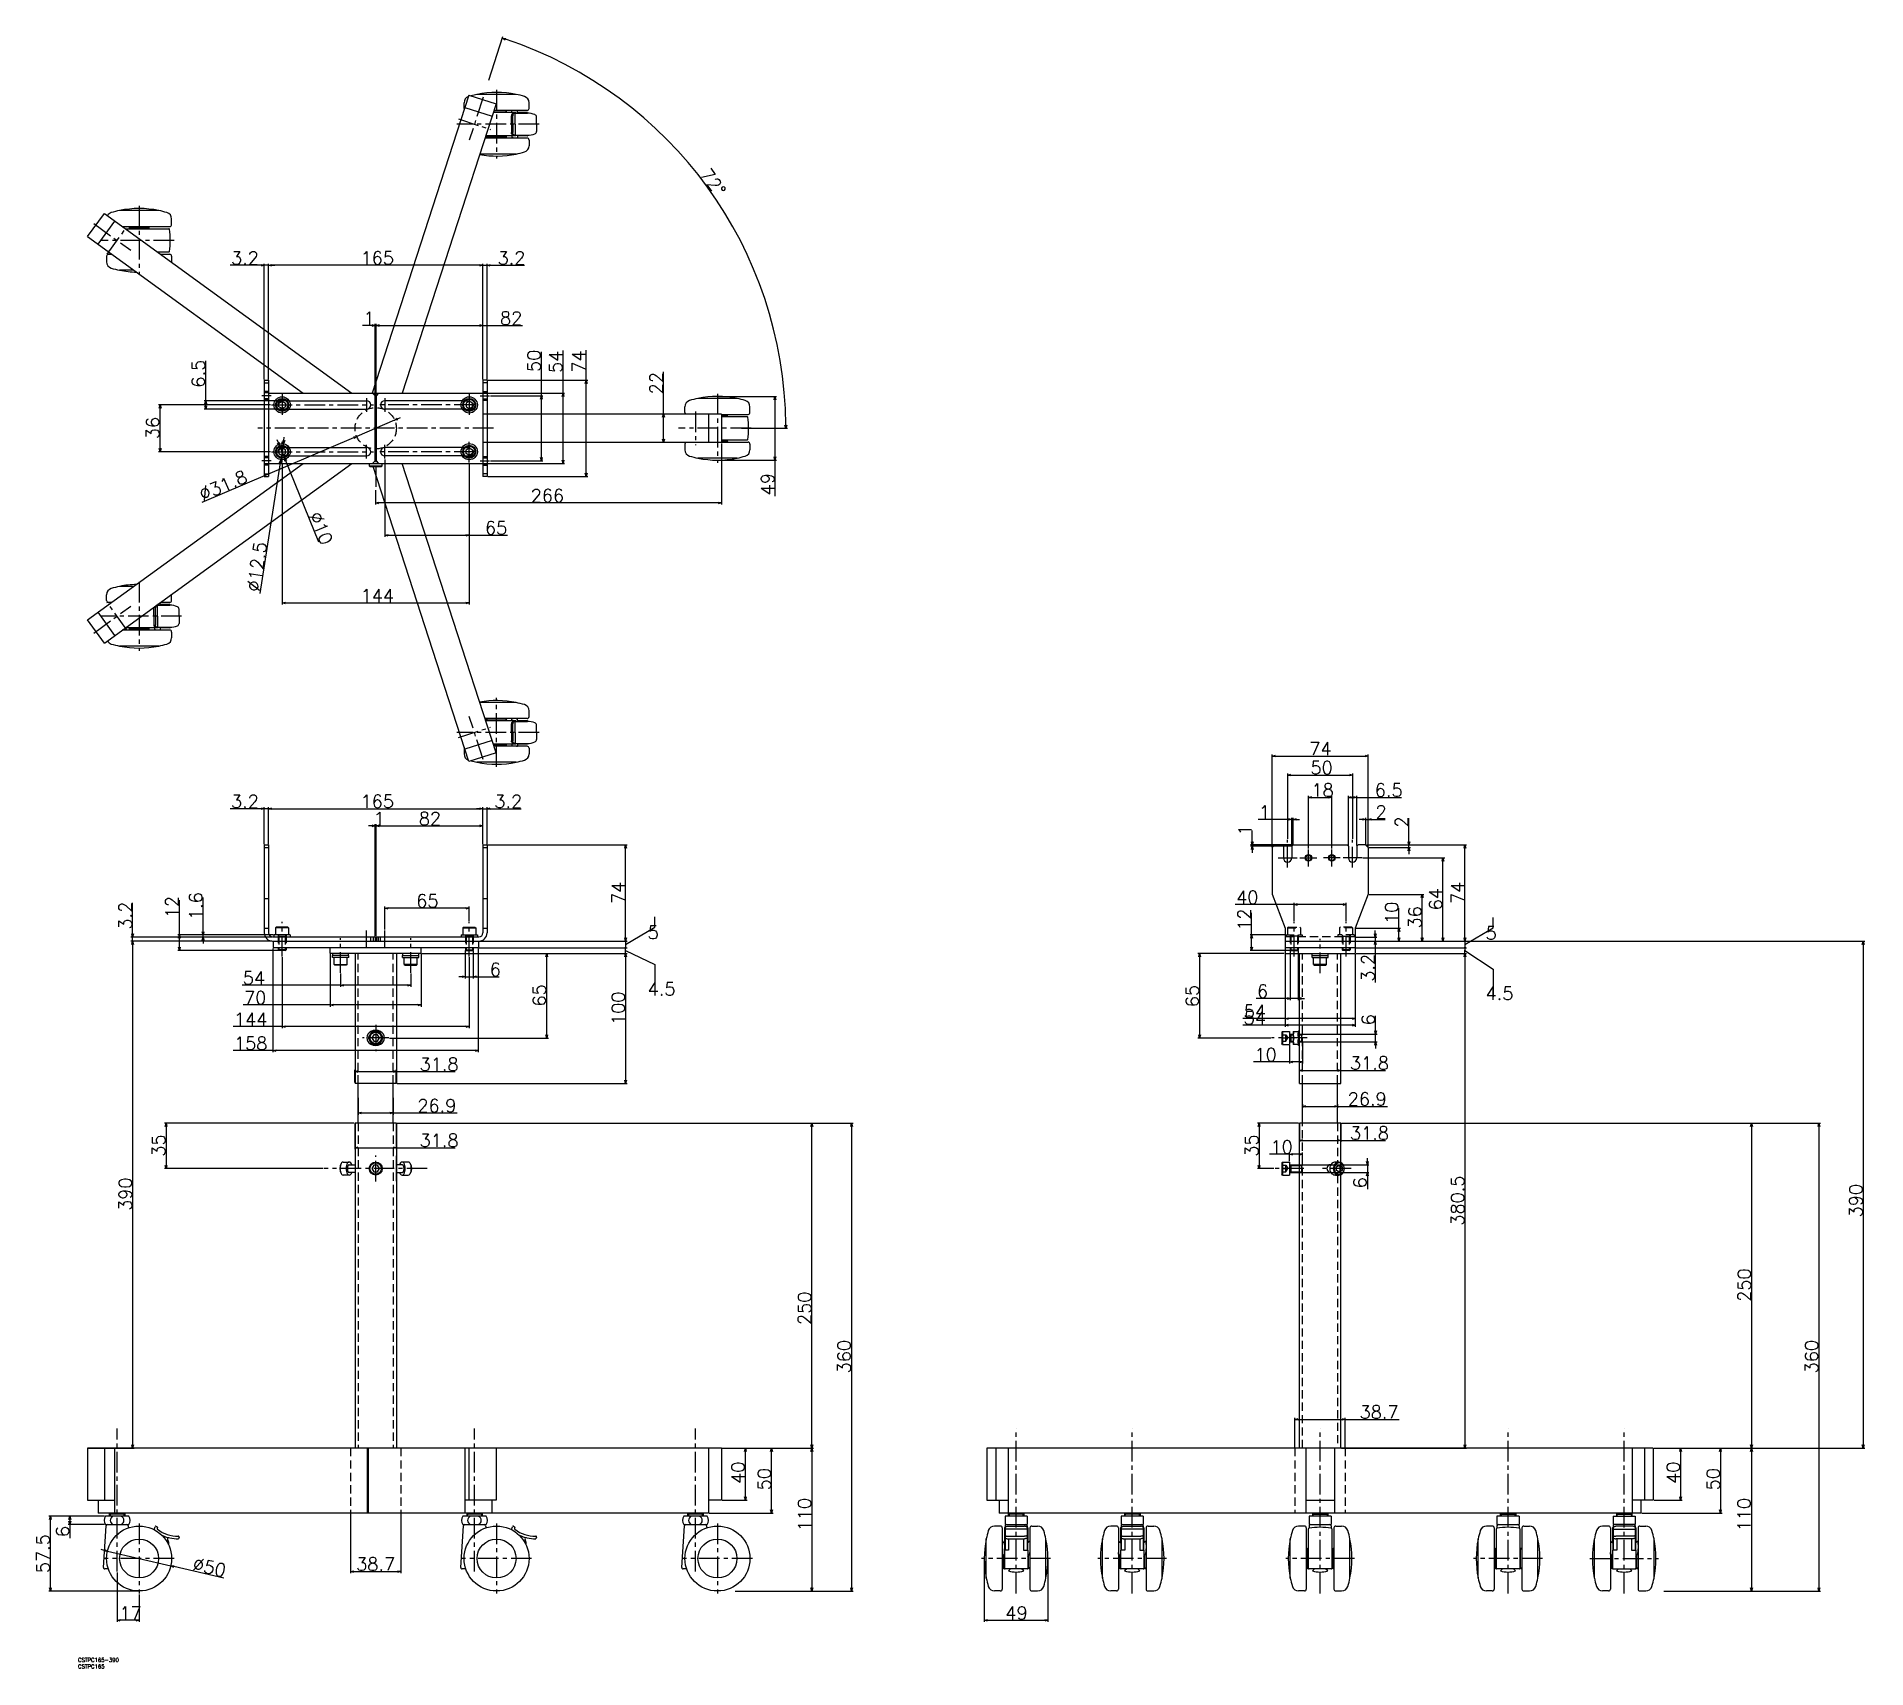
# Model space of a CAD drawing. Extents: x -32 to 1376, y -8 to 1247.
import ezdxf

# ---------------------------------------------------------------- set-up
doc = ezdxf.new("R2010")
doc.units = 0
doc.header["$LTSCALE"] = 0.5
doc.header["$PDMODE"] = 35
doc.linetypes.add('CENTER', pattern=[50.8, 31.75, -6.35, 6.35, -6.35])
doc.linetypes.add('DASHED', pattern=[19.05, 12.7, -6.35])
doc.layers.get('0').update_dxf_attribs({"linetype": 'CONTINUOUS'})
doc.layers.get('DEFPOINTS').update_dxf_attribs({"linetype": 'CONTINUOUS'})
doc.layers.add('CENTER', color=1, linetype='CENTER')
doc.layers.add('後で消してね', color=7, linetype='CONTINUOUS')
doc.styles.get("Standard").update_dxf_attribs({"font": 'txt.shx', "height": 10, "bigfont": 'bigfont.shx'})
doc.dimstyles.get("Standard").update_dxf_attribs({"dimtxt": 10, "dimasz": 5, "dimexe": 5, "dimexo": 5, "dimgap": 5, "dimtad": 2, "dimblk": 'OPEN30', "dimcen": 10, "dimazin": 3, "dimtfac": 1, "dimtmove": 0, "dimatfit": 3})

msp = doc.modelspace()

# ---------------------------------------------------------------- blocks, each defined once
blk = doc.blocks.new('*U95')
at = {"color": 7, "linetype": 'CONTINUOUS'}
blk.add_text('CSTPC165-390', height=3, dxfattribs=at).set_placement((0, -3))
blk = doc.blocks.new('*U96')
at = {"color": 7, "linetype": 'CONTINUOUS'}
blk.add_text('CSTPC165', height=3, dxfattribs=at).set_placement((0, -8))
blk = doc.blocks.new('_OPEN30')
at = {"color": 0, "linetype": 'BYBLOCK'}
for p, q in [((-1, 0.27), (0, 0)), ((0, 0), (-1, -0.27)), ((0, 0), (-1, 0))]:
    blk.add_line(p, q, dxfattribs=at)
blk = doc.blocks.new('*U97')
at = {"layer": '後で消してね', "color": 137, "linetype": 'CONTINUOUS'}
blk.add_text('10', height=10, dxfattribs=at).set_placement((917.5, 388.2))
blk = doc.blocks.new('*D2')
at = {"layer": 'DEFPOINTS', "color": 0, "linetype": 'CONTINUOUS'}
for p in [(932.3, 387.5), (932.3, 381.5), (942.3, 379)]:
    blk.add_point(p, dxfattribs=at)
at = {"layer": '後で消してね', "color": 137, "linetype": 'CONTINUOUS'}
for p, q in [((932.3, 387.5), (916.9, 387.5)), ((932.3, 382.2), (932.3, 388.8)), ((939.8, 387.5), (934.8, 387.5)), ((942.3, 379.6), (942.3, 388.8))]:
    blk.add_line(p, q, dxfattribs=at)
at = {"color": 7, "linetype": 'CONTINUOUS'}
blk.add_blockref('*U97', (0, 0), dxfattribs=at)
at = {"layer": '後で消してね', "color": 137, "linetype": 'CONTINUOUS', "xscale": 2.5, "yscale": 2.5, "zscale": 2.5, "rotation": 180}
blk.add_blockref('_OPEN30', (932.3, 387.5), dxfattribs=at)
at = {"layer": '後で消してね', "color": 137, "linetype": 'CONTINUOUS', "xscale": 2.5, "yscale": 2.5, "zscale": 2.5}
blk.add_blockref('_OPEN30', (942.3, 387.5), dxfattribs=at)
blk = doc.blocks.new('*U98')
at = {"layer": '後で消してね', "color": 137, "linetype": 'CONTINUOUS'}
blk.add_text('10', height=10, dxfattribs=at).set_placement((905.2, 459.2))
blk = doc.blocks.new('*D3')
at = {"layer": 'DEFPOINTS', "color": 0, "linetype": 'CONTINUOUS'}
for p in [(932.3, 472), (942.3, 474.6), (942.3, 458.6)]:
    blk.add_point(p, dxfattribs=at)
at = {"layer": '後で消してね', "color": 137, "linetype": 'CONTINUOUS'}
for p, q in [((932.3, 471.4), (932.3, 457.3)), ((942.3, 474), (942.3, 457.3)), ((932.3, 458.6), (904.6, 458.6)), ((939.8, 458.6), (934.8, 458.6))]:
    blk.add_line(p, q, dxfattribs=at)
at = {"color": 7, "linetype": 'CONTINUOUS'}
blk.add_blockref('*U98', (0, 0), dxfattribs=at)
at = {"layer": '後で消してね', "color": 137, "linetype": 'CONTINUOUS', "xscale": 2.5, "yscale": 2.5, "zscale": 2.5, "rotation": 180}
blk.add_blockref('_OPEN30', (932.3, 458.6), dxfattribs=at)
at = {"layer": '後で消してね', "color": 137, "linetype": 'CONTINUOUS', "xscale": 2.5, "yscale": 2.5, "zscale": 2.5}
blk.add_blockref('_OPEN30', (942.3, 458.6), dxfattribs=at)
blk = doc.blocks.new('*U99')
at = {"layer": '後で消してね', "color": 137, "linetype": 'CONTINUOUS'}
blk.add_text('31.8', height=10, dxfattribs=at).set_placement((262.8, 451.8))
blk = doc.blocks.new('*D66')
at = {"layer": 'DEFPOINTS', "color": 0, "linetype": 'CONTINUOUS'}
for p in [(244.9, 451.2), (213.1, 442), (244.9, 442)]:
    blk.add_point(p, dxfattribs=at)
at = {"layer": '後で消してね', "color": 137, "linetype": 'CONTINUOUS'}
for p, q in [((213.1, 442.7), (213.1, 452.4)), ((215.6, 451.2), (242.4, 451.2)), ((244.9, 442.7), (244.9, 452.4)), ((244.9, 451.2), (290.1, 451.2))]:
    blk.add_line(p, q, dxfattribs=at)
at = {"color": 7, "linetype": 'CONTINUOUS'}
blk.add_blockref('*U99', (0, 0), dxfattribs=at)
at = {"layer": '後で消してね', "color": 137, "linetype": 'CONTINUOUS', "xscale": 2.5, "yscale": 2.5, "zscale": 2.5, "rotation": 180}
blk.add_blockref('_OPEN30', (213.1, 451.2), dxfattribs=at)
at = {"layer": '後で消してね', "color": 137, "linetype": 'CONTINUOUS', "xscale": 2.5, "yscale": 2.5, "zscale": 2.5}
blk.add_blockref('_OPEN30', (244.9, 451.2), dxfattribs=at)
blk = doc.blocks.new('*U100')
at = {"layer": '後で消してね', "color": 137, "linetype": 'CONTINUOUS'}
blk.add_text('110', height=10, rotation=90, dxfattribs=at).set_placement((1287, 97.4))
blk = doc.blocks.new('*D4')
at = {"layer": 'DEFPOINTS', "color": 0, "linetype": 'CONTINUOUS'}
for p in [(1212, 161.5), (1219.6, 51.5), (1287.7, 51.5)]:
    blk.add_point(p, dxfattribs=at)
at = {"layer": '後で消してね', "color": 137, "linetype": 'CONTINUOUS'}
for p, q in [((1212.7, 161.5), (1288.9, 161.5)), ((1287.7, 159), (1287.7, 54)), ((1220.3, 51.5), (1288.9, 51.5))]:
    blk.add_line(p, q, dxfattribs=at)
at = {"color": 7, "linetype": 'CONTINUOUS'}
blk.add_blockref('*U100', (0, 0), dxfattribs=at)
at = {"layer": '後で消してね', "color": 137, "linetype": 'CONTINUOUS', "xscale": 2.5, "yscale": 2.5, "zscale": 2.5}
for p, rotation in [((1287.7, 161.5), 90), ((1287.7, 51.5), 270)]:
    blk.add_blockref('_OPEN30', p, dxfattribs=dict(at, rotation=rotation))
blk = doc.blocks.new('*U101')
at = {"layer": '後で消してね', "color": 137, "linetype": 'CONTINUOUS'}
blk.add_text('360', height=10, rotation=90, dxfattribs=at).set_placement((1338.9, 219))
blk = doc.blocks.new('*D5')
at = {"layer": 'DEFPOINTS', "color": 0, "linetype": 'CONTINUOUS'}
for p in [(971.7, 411.5), (1219.6, 51.5), (1339.6, 51.5)]:
    blk.add_point(p, dxfattribs=at)
at = {"layer": '後で消してね', "color": 137, "linetype": 'CONTINUOUS'}
for p, q in [((972.3, 411.5), (1340.8, 411.5)), ((1339.6, 409), (1339.6, 54)), ((1220.3, 51.5), (1340.8, 51.5))]:
    blk.add_line(p, q, dxfattribs=at)
at = {"color": 7, "linetype": 'CONTINUOUS'}
blk.add_blockref('*U101', (0, 0), dxfattribs=at)
at = {"layer": '後で消してね', "color": 137, "linetype": 'CONTINUOUS', "xscale": 2.5, "yscale": 2.5, "zscale": 2.5}
for p, rotation in [((1339.6, 411.5), 90), ((1339.6, 51.5), 270)]:
    blk.add_blockref('_OPEN30', p, dxfattribs=dict(at, rotation=rotation))
blk = doc.blocks.new('*U102')
at = {"layer": '後で消してね', "color": 137, "linetype": 'CONTINUOUS'}
blk.add_text('26.9', height=10, dxfattribs=at).set_placement((977, 425))
blk = doc.blocks.new('*D67')
at = {"layer": 'DEFPOINTS', "color": 0, "linetype": 'CONTINUOUS'}
for p in [(942.3, 426.8), (969.2, 426.8), (969.2, 424.4)]:
    blk.add_point(p, dxfattribs=at)
at = {"layer": '後で消してね', "color": 137, "linetype": 'CONTINUOUS'}
for p, q in [((942.3, 426.2), (942.3, 423.2)), ((944.8, 424.4), (966.7, 424.4)), ((969.2, 426.2), (969.2, 423.2)), ((969.2, 424.4), (1007.7, 424.4))]:
    blk.add_line(p, q, dxfattribs=at)
at = {"color": 7, "linetype": 'CONTINUOUS'}
blk.add_blockref('*U102', (0, 0), dxfattribs=at)
at = {"layer": '後で消してね', "color": 137, "linetype": 'CONTINUOUS', "xscale": 2.5, "yscale": 2.5, "zscale": 2.5, "rotation": 180}
blk.add_blockref('_OPEN30', (942.3, 424.4), dxfattribs=at)
at = {"layer": '後で消してね', "color": 137, "linetype": 'CONTINUOUS', "xscale": 2.5, "yscale": 2.5, "zscale": 2.5}
blk.add_blockref('_OPEN30', (969.2, 424.4), dxfattribs=at)
blk = doc.blocks.new('*U103')
at = {"layer": '後で消してね', "color": 137, "linetype": 'CONTINUOUS'}
blk.add_text('26.9', height=10, dxfattribs=at).set_placement((261.1, 419.9))
blk = doc.blocks.new('*D6')
at = {"layer": 'DEFPOINTS', "color": 0, "linetype": 'CONTINUOUS'}
for p in [(215.6, 431.5), (242.5, 431.5), (242.5, 419.3)]:
    blk.add_point(p, dxfattribs=at)
at = {"layer": '後で消してね', "color": 137, "linetype": 'CONTINUOUS'}
for p, q in [((215.6, 430.9), (215.6, 418)), ((242.5, 430.9), (242.5, 418)), ((218.1, 419.3), (240, 419.3)), ((242.5, 419.3), (291.8, 419.3))]:
    blk.add_line(p, q, dxfattribs=at)
at = {"color": 7, "linetype": 'CONTINUOUS'}
blk.add_blockref('*U103', (0, 0), dxfattribs=at)
at = {"layer": '後で消してね', "color": 137, "linetype": 'CONTINUOUS', "xscale": 2.5, "yscale": 2.5, "zscale": 2.5, "rotation": 180}
blk.add_blockref('_OPEN30', (215.6, 419.3), dxfattribs=at)
at = {"layer": '後で消してね', "color": 137, "linetype": 'CONTINUOUS', "xscale": 2.5, "yscale": 2.5, "zscale": 2.5}
blk.add_blockref('_OPEN30', (242.5, 419.3), dxfattribs=at)
blk = doc.blocks.new('*U104')
at = {"layer": '後で消してね', "color": 137, "linetype": 'CONTINUOUS'}
blk.add_text('31.8', height=10, dxfattribs=at).set_placement((978.7, 398.8))
blk = doc.blocks.new('*D7')
at = {"layer": 'DEFPOINTS', "color": 0, "linetype": 'CONTINUOUS'}
for p in [(939.9, 411.5), (971.7, 411.5), (971.7, 398.2)]:
    blk.add_point(p, dxfattribs=at)
at = {"layer": '後で消してね', "color": 137, "linetype": 'CONTINUOUS'}
for p, q in [((939.9, 410.9), (939.9, 397)), ((971.7, 410.9), (971.7, 397)), ((942.4, 398.2), (969.2, 398.2)), ((971.7, 398.2), (1006, 398.2))]:
    blk.add_line(p, q, dxfattribs=at)
at = {"color": 7, "linetype": 'CONTINUOUS'}
blk.add_blockref('*U104', (0, 0), dxfattribs=at)
at = {"layer": '後で消してね', "color": 137, "linetype": 'CONTINUOUS', "xscale": 2.5, "yscale": 2.5, "zscale": 2.5, "rotation": 180}
blk.add_blockref('_OPEN30', (939.9, 398.2), dxfattribs=at)
at = {"layer": '後で消してね', "color": 137, "linetype": 'CONTINUOUS', "xscale": 2.5, "yscale": 2.5, "zscale": 2.5}
blk.add_blockref('_OPEN30', (971.7, 398.2), dxfattribs=at)
blk = doc.blocks.new('*U105')
at = {"layer": '後で消してね', "color": 137, "linetype": 'CONTINUOUS'}
blk.add_text('31.8', height=10, dxfattribs=at).set_placement((262.8, 393.2))
blk = doc.blocks.new('*D68')
at = {"layer": 'DEFPOINTS', "color": 0, "linetype": 'CONTINUOUS'}
for p in [(213.1, 411.5), (244.9, 411.5), (213.1, 392.6)]:
    blk.add_point(p, dxfattribs=at)
at = {"layer": '後で消してね', "color": 137, "linetype": 'CONTINUOUS'}
for p, q in [((213.1, 410.9), (213.1, 391.4)), ((244.9, 410.9), (244.9, 391.4)), ((215.6, 392.6), (242.4, 392.6)), ((244.9, 392.6), (290.1, 392.6))]:
    blk.add_line(p, q, dxfattribs=at)
at = {"color": 7, "linetype": 'CONTINUOUS'}
blk.add_blockref('*U105', (0, 0), dxfattribs=at)
at = {"layer": '後で消してね', "color": 137, "linetype": 'CONTINUOUS', "xscale": 2.5, "yscale": 2.5, "zscale": 2.5, "rotation": 180}
blk.add_blockref('_OPEN30', (213.1, 392.6), dxfattribs=at)
at = {"layer": '後で消してね', "color": 137, "linetype": 'CONTINUOUS', "xscale": 2.5, "yscale": 2.5, "zscale": 2.5}
blk.add_blockref('_OPEN30', (244.9, 392.6), dxfattribs=at)
blk = doc.blocks.new('*U106')
at = {"layer": '後で消してね', "color": 137, "linetype": 'CONTINUOUS'}
blk.add_text('31.8', height=10, dxfattribs=at).set_placement((978.7, 452.7))
blk = doc.blocks.new('*D8')
at = {"layer": 'DEFPOINTS', "color": 0, "linetype": 'CONTINUOUS'}
for p in [(971.7, 452), (939.9, 450.2), (971.7, 450.2)]:
    blk.add_point(p, dxfattribs=at)
at = {"layer": '後で消してね', "color": 137, "linetype": 'CONTINUOUS'}
for p, q in [((939.9, 450.9), (939.9, 453.3)), ((942.4, 452), (969.2, 452)), ((971.7, 450.9), (971.7, 453.3)), ((971.7, 452), (1006, 452))]:
    blk.add_line(p, q, dxfattribs=at)
at = {"color": 7, "linetype": 'CONTINUOUS'}
blk.add_blockref('*U106', (0, 0), dxfattribs=at)
at = {"layer": '後で消してね', "color": 137, "linetype": 'CONTINUOUS', "xscale": 2.5, "yscale": 2.5, "zscale": 2.5, "rotation": 180}
blk.add_blockref('_OPEN30', (939.9, 452), dxfattribs=at)
at = {"layer": '後で消してね', "color": 137, "linetype": 'CONTINUOUS', "xscale": 2.5, "yscale": 2.5, "zscale": 2.5}
blk.add_blockref('_OPEN30', (971.7, 452), dxfattribs=at)
blk = doc.blocks.new('*U107')
at = {"layer": '後で消してね', "color": 137, "linetype": 'CONTINUOUS'}
blk.add_text('100', height=10, rotation=90, dxfattribs=at).set_placement((420.7, 487))
blk = doc.blocks.new('*D9')
at = {"layer": 'DEFPOINTS', "color": 0, "linetype": 'CONTINUOUS'}
for p in [(264, 542), (244.9, 442), (421.3, 442)]:
    blk.add_point(p, dxfattribs=at)
at = {"layer": '後で消してね', "color": 137, "linetype": 'CONTINUOUS'}
for p, q in [((264.6, 542), (422.5, 542)), ((421.3, 539.5), (421.3, 444.5)), ((245.5, 442), (422.5, 442))]:
    blk.add_line(p, q, dxfattribs=at)
at = {"color": 7, "linetype": 'CONTINUOUS'}
blk.add_blockref('*U107', (0, 0), dxfattribs=at)
at = {"layer": '後で消してね', "color": 137, "linetype": 'CONTINUOUS', "xscale": 2.5, "yscale": 2.5, "zscale": 2.5}
for p, rotation in [((421.3, 542), 90), ((421.3, 442), 270)]:
    blk.add_blockref('_OPEN30', p, dxfattribs=dict(at, rotation=rotation))
blk = doc.blocks.new('*U108')
at = {"layer": '後で消してね', "color": 137, "linetype": 'CONTINUOUS'}
blk.add_text('250', height=10, rotation=90, dxfattribs=at).set_placement((564, 256.2))
blk = doc.blocks.new('*D10')
at = {"layer": 'DEFPOINTS', "color": 0, "linetype": 'CONTINUOUS'}
for p in [(244.9, 411.5), (564.6, 411.5), (494.9, 161.5)]:
    blk.add_point(p, dxfattribs=at)
at = {"layer": '後で消してね', "color": 137, "linetype": 'CONTINUOUS'}
for p, q in [((245.5, 411.5), (565.9, 411.5)), ((564.6, 164), (564.6, 409)), ((495.5, 161.5), (565.9, 161.5))]:
    blk.add_line(p, q, dxfattribs=at)
at = {"color": 7, "linetype": 'CONTINUOUS'}
blk.add_blockref('*U108', (0, 0), dxfattribs=at)
at = {"layer": '後で消してね', "color": 137, "linetype": 'CONTINUOUS', "xscale": 2.5, "yscale": 2.5, "zscale": 2.5}
for p, rotation in [((564.6, 411.5), 90), ((564.6, 161.5), 270)]:
    blk.add_blockref('_OPEN30', p, dxfattribs=dict(at, rotation=rotation))
blk = doc.blocks.new('*U109')
at = {"layer": '後で消してね', "color": 137, "linetype": 'CONTINUOUS'}
blk.add_text('35', height=10, rotation=90, dxfattribs=at).set_placement((67.1, 385.7))
blk = doc.blocks.new('*D69')
at = {"layer": 'DEFPOINTS', "color": 0, "linetype": 'CONTINUOUS'}
for p in [(213.1, 411.5), (67.7, 376.5), (189.3, 376.5)]:
    blk.add_point(p, dxfattribs=at)
at = {"layer": '後で消してね', "color": 137, "linetype": 'CONTINUOUS'}
for p, q in [((212.5, 411.5), (66.5, 411.5)), ((67.7, 409), (67.7, 379)), ((188.7, 376.5), (66.5, 376.5))]:
    blk.add_line(p, q, dxfattribs=at)
at = {"color": 7, "linetype": 'CONTINUOUS'}
blk.add_blockref('*U109', (0, 0), dxfattribs=at)
at = {"layer": '後で消してね', "color": 137, "linetype": 'CONTINUOUS', "xscale": 2.5, "yscale": 2.5, "zscale": 2.5}
for p, rotation in [((67.7, 411.5), 90), ((67.7, 376.5), 270)]:
    blk.add_blockref('_OPEN30', p, dxfattribs=dict(at, rotation=rotation))
blk = doc.blocks.new('*U110')
at = {"layer": '後で消してね', "color": 137, "linetype": 'CONTINUOUS'}
blk.add_text('380.5', height=10, rotation=90, dxfattribs=at).set_placement((1066.5, 332.6))
blk = doc.blocks.new('*D70')
at = {"layer": 'DEFPOINTS', "color": 0, "linetype": 'CONTINUOUS'}
for p in [(982.8, 542), (971.7, 161.5), (1067.2, 161.5)]:
    blk.add_point(p, dxfattribs=at)
at = {"layer": '後で消してね', "color": 137, "linetype": 'CONTINUOUS'}
for p, q in [((983.4, 542), (1068.4, 542)), ((1067.2, 539.5), (1067.2, 164)), ((972.3, 161.5), (1068.4, 161.5))]:
    blk.add_line(p, q, dxfattribs=at)
at = {"color": 7, "linetype": 'CONTINUOUS'}
blk.add_blockref('*U110', (0, 0), dxfattribs=at)
at = {"layer": '後で消してね', "color": 137, "linetype": 'CONTINUOUS', "xscale": 2.5, "yscale": 2.5, "zscale": 2.5}
for p, rotation in [((1067.2, 542), 90), ((1067.2, 161.5), 270)]:
    blk.add_blockref('_OPEN30', p, dxfattribs=dict(at, rotation=rotation))
blk = doc.blocks.new('*U111')
at = {"layer": '後で消してね', "color": 137, "linetype": 'CONTINUOUS'}
blk.add_text('390', height=10, rotation=90, dxfattribs=at).set_placement((1373, 339))
blk = doc.blocks.new('*D11')
at = {"layer": 'DEFPOINTS', "color": 0, "linetype": 'CONTINUOUS'}
for p in [(982.8, 551.5), (1212, 161.5), (1373.6, 161.5)]:
    blk.add_point(p, dxfattribs=at)
at = {"layer": '後で消してね', "color": 137, "linetype": 'CONTINUOUS'}
for p, q in [((983.4, 551.5), (1374.9, 551.5)), ((1373.6, 549), (1373.6, 164)), ((1212.7, 161.5), (1374.9, 161.5))]:
    blk.add_line(p, q, dxfattribs=at)
at = {"color": 7, "linetype": 'CONTINUOUS'}
blk.add_blockref('*U111', (0, 0), dxfattribs=at)
at = {"layer": '後で消してね', "color": 137, "linetype": 'CONTINUOUS', "xscale": 2.5, "yscale": 2.5, "zscale": 2.5}
for p, rotation in [((1373.6, 551.5), 90), ((1373.6, 161.5), 270)]:
    blk.add_blockref('_OPEN30', p, dxfattribs=dict(at, rotation=rotation))
blk = doc.blocks.new('*U176')
at = {"layer": '後で消してね', "color": 137, "linetype": 'CONTINUOUS'}
blk.add_text('22', height=10, rotation=90, dxfattribs=at).set_placement((449.9, 972.2))
blk = doc.blocks.new('*D71')
at = {"layer": 'DEFPOINTS', "color": 0, "linetype": 'CONTINUOUS'}
for p in [(495, 957.1), (450.5, 935.1), (495, 935.1)]:
    blk.add_point(p, dxfattribs=at)
at = {"layer": '後で消してね', "color": 137, "linetype": 'CONTINUOUS'}
for p, q in [((450.5, 957.1), (450.5, 989.4)), ((450.5, 937.6), (450.5, 954.6))]:
    blk.add_line(p, q, dxfattribs=at)
at = {"color": 7, "linetype": 'CONTINUOUS'}
blk.add_blockref('*U176', (0, 0), dxfattribs=at)
at = {"layer": '後で消してね', "color": 137, "linetype": 'CONTINUOUS', "xscale": 2.5, "yscale": 2.5, "zscale": 2.5}
for p, rotation in [((450.5, 957.1), 90), ((450.5, 935.1), 270)]:
    blk.add_blockref('_OPEN30', p, dxfattribs=dict(at, rotation=rotation))
blk = doc.blocks.new('*U112')
at = {"layer": '後で消してね', "color": 137, "linetype": 'CONTINUOUS'}
blk.add_text('266', height=10, dxfattribs=at).set_placement((348.3, 889.3))
blk = doc.blocks.new('*D72')
at = {"layer": 'DEFPOINTS', "color": 0, "linetype": 'CONTINUOUS'}
for p in [(495, 935.1), (229, 899.1), (229, 888.7)]:
    blk.add_point(p, dxfattribs=at)
at = {"layer": '後で消してね', "color": 137, "linetype": 'CONTINUOUS'}
for p, q in [((495, 934.4), (495, 887.4)), ((229, 898.4), (229, 887.4)), ((492.5, 888.7), (231.5, 888.7))]:
    blk.add_line(p, q, dxfattribs=at)
at = {"color": 7, "linetype": 'CONTINUOUS'}
blk.add_blockref('*U112', (0, 0), dxfattribs=at)
at = {"layer": '後で消してね', "color": 137, "linetype": 'CONTINUOUS', "xscale": 2.5, "yscale": 2.5, "zscale": 2.5, "rotation": 180}
blk.add_blockref('_OPEN30', (229, 888.7), dxfattribs=at)
at = {"layer": '後で消してね', "color": 137, "linetype": 'CONTINUOUS', "xscale": 2.5, "yscale": 2.5, "zscale": 2.5}
blk.add_blockref('_OPEN30', (495, 888.7), dxfattribs=at)
blk = doc.blocks.new('_DOTSMALL')
at = {"color": 0, "linetype": 'BYBLOCK', "const_width": 0.5}
blk.add_lwpolyline([(-0.0625, 0, 1), (0.0625, 0, 1)], format="xyb", close=True, dxfattribs=at)
blk = doc.blocks.new('*D12')
at = {"layer": 'DEFPOINTS', "color": 0, "linetype": 'CONTINUOUS'}
for p in [(308.3, 551.5), (308, 546.5), (421.3, 546.5)]:
    blk.add_point(p, dxfattribs=at)
at = {"layer": '後で消してね', "color": 137, "linetype": 'CONTINUOUS'}
for p, q in [((443.9, 562.2), (443.9, 570.1)), ((308.9, 551.5), (422.5, 551.5)), ((421.3, 549), (443.9, 562.2)), ((421.3, 554), (421.3, 556.5)), ((421.3, 551.5), (421.3, 549)), ((308.6, 546.5), (422.5, 546.5)), ((421.3, 549), (421.3, 546.5))]:
    blk.add_line(p, q, dxfattribs=at)
at = {"layer": '後で消してね', "color": 137, "linetype": 'CONTINUOUS', "xscale": 2.5, "yscale": 2.5, "zscale": 2.5, "rotation": 270}
for name, p in [('_OPEN30', (421.3, 551.5)), ('_DOTSMALL', (421.3, 546.5))]:
    blk.add_blockref(name, p, dxfattribs=at)
at = {"layer": '後で消してね', "color": 137}
blk.add_text('5', height=10, dxfattribs=at).set_placement((438.3, 553.2))
blk = doc.blocks.new('*U113')
at = {"layer": '後で消してね', "color": 137, "linetype": 'CONTINUOUS'}
blk.add_text('65', height=10, rotation=90, dxfattribs=at).set_placement((360, 501.2))
blk = doc.blocks.new('*D73')
at = {"layer": 'DEFPOINTS', "color": 0, "linetype": 'CONTINUOUS'}
for p in [(264, 542), (360.6, 542), (239.1, 477)]:
    blk.add_point(p, dxfattribs=at)
at = {"layer": '後で消してね', "color": 137, "linetype": 'CONTINUOUS'}
for p, q in [((264.6, 542), (361.9, 542)), ((360.6, 479.5), (360.6, 539.5)), ((239.7, 477), (361.9, 477))]:
    blk.add_line(p, q, dxfattribs=at)
at = {"color": 7, "linetype": 'CONTINUOUS'}
blk.add_blockref('*U113', (0, 0), dxfattribs=at)
at = {"layer": '後で消してね', "color": 137, "linetype": 'CONTINUOUS', "xscale": 2.5, "yscale": 2.5, "zscale": 2.5}
for p, rotation in [((360.6, 542), 90), ((360.6, 477), 270)]:
    blk.add_blockref('_OPEN30', p, dxfattribs=dict(at, rotation=rotation))
blk = doc.blocks.new('*U114')
at = {"layer": '後で消してね', "color": 137, "linetype": 'CONTINUOUS'}
blk.add_text('35', height=10, rotation=90, dxfattribs=at).set_placement((908.2, 385.7))
blk = doc.blocks.new('*D74')
at = {"layer": 'DEFPOINTS', "color": 0, "linetype": 'CONTINUOUS'}
for p in [(939.9, 411.5), (908.8, 376.5), (920.8, 376.5)]:
    blk.add_point(p, dxfattribs=at)
at = {"layer": '後で消してね', "color": 137, "linetype": 'CONTINUOUS'}
for p, q in [((939.2, 411.5), (907.6, 411.5)), ((908.8, 409), (908.8, 379)), ((920.2, 376.5), (907.6, 376.5))]:
    blk.add_line(p, q, dxfattribs=at)
at = {"color": 7, "linetype": 'CONTINUOUS'}
blk.add_blockref('*U114', (0, 0), dxfattribs=at)
at = {"layer": '後で消してね', "color": 137, "linetype": 'CONTINUOUS', "xscale": 2.5, "yscale": 2.5, "zscale": 2.5}
for p, rotation in [((908.8, 411.5), 90), ((908.8, 376.5), 270)]:
    blk.add_blockref('_OPEN30', p, dxfattribs=dict(at, rotation=rotation))
blk = doc.blocks.new('*U115')
at = {"layer": '後で消してね', "color": 137, "linetype": 'CONTINUOUS'}
blk.add_text('6', height=10, rotation=90, dxfattribs=at).set_placement((991.4, 361.3))
blk = doc.blocks.new('*D13')
at = {"layer": 'DEFPOINTS', "color": 0, "linetype": 'CONTINUOUS'}
for p in [(941.8, 379.5), (941.8, 373.5), (992.1, 373.5)]:
    blk.add_point(p, dxfattribs=at)
at = {"layer": '後で消してね', "color": 137, "linetype": 'CONTINUOUS'}
for p, q in [((992.1, 382), (992.1, 384.5)), ((942.4, 379.5), (993.3, 379.5)), ((942.4, 373.5), (993.3, 373.5)), ((992.1, 379.5), (992.1, 373.5)), ((992.1, 371), (992.1, 360.6))]:
    blk.add_line(p, q, dxfattribs=at)
at = {"color": 7, "linetype": 'CONTINUOUS'}
blk.add_blockref('*U115', (0, 0), dxfattribs=at)
at = {"layer": '後で消してね', "color": 137, "linetype": 'CONTINUOUS', "xscale": 2.5, "yscale": 2.5, "zscale": 2.5}
for p, rotation in [((992.1, 379.5), 270), ((992.1, 373.5), 90)]:
    blk.add_blockref('_OPEN30', p, dxfattribs=dict(at, rotation=rotation))
blk = doc.blocks.new('*U116')
at = {"layer": '後で消してね', "color": 137, "linetype": 'CONTINUOUS'}
blk.add_text('6', height=10, rotation=90, dxfattribs=at).set_placement((997.8, 486.8))
blk = doc.blocks.new('*D14')
at = {"layer": 'DEFPOINTS', "color": 0, "linetype": 'CONTINUOUS'}
for p in [(941.8, 480), (998.4, 480), (941.8, 474)]:
    blk.add_point(p, dxfattribs=at)
at = {"layer": '後で消してね', "color": 137, "linetype": 'CONTINUOUS'}
for p, q in [((998.4, 482.5), (998.4, 494.1)), ((942.4, 480), (999.7, 480)), ((998.4, 474), (998.4, 480)), ((942.4, 474), (999.7, 474)), ((998.4, 471.5), (998.4, 469))]:
    blk.add_line(p, q, dxfattribs=at)
at = {"color": 7, "linetype": 'CONTINUOUS'}
blk.add_blockref('*U116', (0, 0), dxfattribs=at)
at = {"layer": '後で消してね', "color": 137, "linetype": 'CONTINUOUS', "xscale": 2.5, "yscale": 2.5, "zscale": 2.5}
for p, rotation in [((998.4, 480), 270), ((998.4, 474), 90)]:
    blk.add_blockref('_OPEN30', p, dxfattribs=dict(at, rotation=rotation))
blk = doc.blocks.new('*U117')
at = {"layer": '後で消してね', "color": 137, "linetype": 'CONTINUOUS'}
blk.add_text('65', height=10, rotation=90, dxfattribs=at).set_placement((862.4, 500.7))
blk = doc.blocks.new('*D75')
at = {"layer": 'DEFPOINTS', "color": 0, "linetype": 'CONTINUOUS'}
for p in [(928.8, 542), (863, 477), (918.4, 477)]:
    blk.add_point(p, dxfattribs=at)
at = {"layer": '後で消してね', "color": 137, "linetype": 'CONTINUOUS'}
for p, q in [((928.1, 542), (861.7, 542)), ((863, 539.5), (863, 479.5)), ((917.8, 477), (861.7, 477))]:
    blk.add_line(p, q, dxfattribs=at)
at = {"color": 7, "linetype": 'CONTINUOUS'}
blk.add_blockref('*U117', (0, 0), dxfattribs=at)
at = {"layer": '後で消してね', "color": 137, "linetype": 'CONTINUOUS', "xscale": 2.5, "yscale": 2.5, "zscale": 2.5}
for p, rotation in [((863, 542), 90), ((863, 477), 270)]:
    blk.add_blockref('_OPEN30', p, dxfattribs=dict(at, rotation=rotation))
blk = doc.blocks.new('*U174')
at = {"layer": '後で消してね', "color": 137, "linetype": 'CONTINUOUS'}
blk.add_text('110', height=10, rotation=90, dxfattribs=at).set_placement((564, 97.4))
blk = doc.blocks.new('*D76')
at = {"layer": 'DEFPOINTS', "color": 0, "linetype": 'CONTINUOUS'}
for p in [(494.9, 161.5), (505, 51.5), (564.6, 51.5)]:
    blk.add_point(p, dxfattribs=at)
at = {"layer": '後で消してね', "color": 137, "linetype": 'CONTINUOUS'}
for p, q in [((495.5, 161.5), (565.9, 161.5)), ((564.6, 159), (564.6, 54)), ((505.6, 51.5), (565.9, 51.5))]:
    blk.add_line(p, q, dxfattribs=at)
at = {"color": 7, "linetype": 'CONTINUOUS'}
blk.add_blockref('*U174', (0, 0), dxfattribs=at)
at = {"layer": '後で消してね', "color": 137, "linetype": 'CONTINUOUS', "xscale": 2.5, "yscale": 2.5, "zscale": 2.5}
for p, rotation in [((564.6, 161.5), 90), ((564.6, 51.5), 270)]:
    blk.add_blockref('_OPEN30', p, dxfattribs=dict(at, rotation=rotation))
blk = doc.blocks.new('*U118')
at = {"layer": '後で消してね', "color": 137, "linetype": 'CONTINUOUS'}
blk.add_text('360', height=10, rotation=90, dxfattribs=at).set_placement((594.5, 219))
blk = doc.blocks.new('*D77')
at = {"layer": 'DEFPOINTS', "color": 0, "linetype": 'CONTINUOUS'}
for p in [(244.9, 411.5), (505, 51.5), (595.2, 51.5)]:
    blk.add_point(p, dxfattribs=at)
at = {"layer": '後で消してね', "color": 137, "linetype": 'CONTINUOUS'}
for p, q in [((245.5, 411.5), (596.4, 411.5)), ((595.2, 409), (595.2, 54)), ((505.6, 51.5), (596.4, 51.5))]:
    blk.add_line(p, q, dxfattribs=at)
at = {"color": 7, "linetype": 'CONTINUOUS'}
blk.add_blockref('*U118', (0, 0), dxfattribs=at)
at = {"layer": '後で消してね', "color": 137, "linetype": 'CONTINUOUS', "xscale": 2.5, "yscale": 2.5, "zscale": 2.5}
for p, rotation in [((595.2, 411.5), 90), ((595.2, 51.5), 270)]:
    blk.add_blockref('_OPEN30', p, dxfattribs=dict(at, rotation=rotation))
blk = doc.blocks.new('*U119')
at = {"layer": '後で消してね', "color": 137, "linetype": 'CONTINUOUS'}
blk.add_text('250', height=10, rotation=90, dxfattribs=at).set_placement((1287.1, 274))
blk = doc.blocks.new('*D78')
at = {"layer": 'DEFPOINTS', "color": 0, "linetype": 'CONTINUOUS'}
for p in [(971.7, 411.5), (1212.1, 161.5), (1287.7, 161.5)]:
    blk.add_point(p, dxfattribs=at)
at = {"layer": '後で消してね', "color": 137, "linetype": 'CONTINUOUS'}
for p, q in [((972.3, 411.5), (1288.9, 411.5)), ((1287.7, 409), (1287.7, 164)), ((1212.8, 161.5), (1288.9, 161.5))]:
    blk.add_line(p, q, dxfattribs=at)
at = {"color": 7, "linetype": 'CONTINUOUS'}
blk.add_blockref('*U119', (0, 0), dxfattribs=at)
at = {"layer": '後で消してね', "color": 137, "linetype": 'CONTINUOUS', "xscale": 2.5, "yscale": 2.5, "zscale": 2.5}
for p, rotation in [((1287.7, 411.5), 90), ((1287.7, 161.5), 270)]:
    blk.add_blockref('_OPEN30', p, dxfattribs=dict(at, rotation=rotation))
blk = doc.blocks.new('*U120')
at = {"layer": '後で消してね', "color": 137, "linetype": 'CONTINUOUS'}
blk.add_text('390', height=10, rotation=90, dxfattribs=at).set_placement((41.4, 344))
blk = doc.blocks.new('*D15')
at = {"layer": 'DEFPOINTS', "color": 0, "linetype": 'CONTINUOUS'}
for p in [(149.7, 551.5), (7.4, 161.5), (42, 161.5)]:
    blk.add_point(p, dxfattribs=at)
at = {"layer": '後で消してね', "color": 137, "linetype": 'CONTINUOUS'}
for p, q in [((149.1, 551.5), (40.7, 551.5)), ((42, 549), (42, 164)), ((8, 161.5), (43.2, 161.5))]:
    blk.add_line(p, q, dxfattribs=at)
at = {"color": 7, "linetype": 'CONTINUOUS'}
blk.add_blockref('*U120', (0, 0), dxfattribs=at)
at = {"layer": '後で消してね', "color": 137, "linetype": 'CONTINUOUS', "xscale": 2.5, "yscale": 2.5, "zscale": 2.5}
for p, rotation in [((42, 551.5), 90), ((42, 161.5), 270)]:
    blk.add_blockref('_OPEN30', p, dxfattribs=dict(at, rotation=rotation))
blk = doc.blocks.new('*U121')
at = {"layer": '後で消してね', "color": 137, "linetype": 'CONTINUOUS'}
blk.add_text('40', height=10, rotation=90, dxfattribs=at).set_placement((512.9, 134))
blk = doc.blocks.new('*D79')
at = {"layer": 'DEFPOINTS', "color": 0, "linetype": 'CONTINUOUS'}
for p in [(495, 161.5), (513.5, 161.5), (495, 121.5)]:
    blk.add_point(p, dxfattribs=at)
at = {"layer": '後で消してね', "color": 137, "linetype": 'CONTINUOUS'}
for p, q in [((495.6, 161.5), (514.8, 161.5)), ((513.5, 124), (513.5, 159)), ((495.6, 121.5), (514.8, 121.5))]:
    blk.add_line(p, q, dxfattribs=at)
at = {"color": 7, "linetype": 'CONTINUOUS'}
blk.add_blockref('*U121', (0, 0), dxfattribs=at)
at = {"layer": '後で消してね', "color": 137, "linetype": 'CONTINUOUS', "xscale": 2.5, "yscale": 2.5, "zscale": 2.5}
for p, rotation in [((513.5, 161.5), 90), ((513.5, 121.5), 270)]:
    blk.add_blockref('_OPEN30', p, dxfattribs=dict(at, rotation=rotation))
blk = doc.blocks.new('*U122')
at = {"layer": '後で消してね', "color": 137, "linetype": 'CONTINUOUS'}
blk.add_text('38.7', height=10, dxfattribs=at).set_placement((214, 67.2))
blk = doc.blocks.new('*D16')
at = {"layer": 'DEFPOINTS', "color": 0, "linetype": 'CONTINUOUS'}
for p in [(209.7, 111.5), (248.4, 111.5), (248.4, 66.5)]:
    blk.add_point(p, dxfattribs=at)
at = {"layer": '後で消してね', "color": 137, "linetype": 'CONTINUOUS'}
for p, q in [((209.7, 110.9), (209.7, 65.3)), ((248.4, 110.9), (248.4, 65.3)), ((212.2, 66.5), (245.9, 66.5))]:
    blk.add_line(p, q, dxfattribs=at)
at = {"color": 7, "linetype": 'CONTINUOUS'}
blk.add_blockref('*U122', (0, 0), dxfattribs=at)
at = {"layer": '後で消してね', "color": 137, "linetype": 'CONTINUOUS', "xscale": 2.5, "yscale": 2.5, "zscale": 2.5, "rotation": 180}
blk.add_blockref('_OPEN30', (209.7, 66.5), dxfattribs=at)
at = {"layer": '後で消してね', "color": 137, "linetype": 'CONTINUOUS', "xscale": 2.5, "yscale": 2.5, "zscale": 2.5}
blk.add_blockref('_OPEN30', (248.4, 66.5), dxfattribs=at)
blk = doc.blocks.new('*U123')
at = {"layer": '後で消してね', "color": 137, "linetype": 'CONTINUOUS'}
blk.add_text('50', height=10, rotation=90, dxfattribs=at).set_placement((533, 129))
blk = doc.blocks.new('*D80')
at = {"layer": 'DEFPOINTS', "color": 0, "linetype": 'CONTINUOUS'}
for p in [(495, 161.5), (533.6, 161.5), (485, 111.5)]:
    blk.add_point(p, dxfattribs=at)
at = {"layer": '後で消してね', "color": 137, "linetype": 'CONTINUOUS'}
for p, q in [((495.6, 161.5), (534.9, 161.5)), ((533.6, 114), (533.6, 159)), ((485.6, 111.5), (534.9, 111.5))]:
    blk.add_line(p, q, dxfattribs=at)
at = {"color": 7, "linetype": 'CONTINUOUS'}
blk.add_blockref('*U123', (0, 0), dxfattribs=at)
at = {"layer": '後で消してね', "color": 137, "linetype": 'CONTINUOUS', "xscale": 2.5, "yscale": 2.5, "zscale": 2.5}
for p, rotation in [((533.6, 161.5), 90), ((533.6, 111.5), 270)]:
    blk.add_blockref('_OPEN30', p, dxfattribs=dict(at, rotation=rotation))
blk = doc.blocks.new('*U124')
at = {"layer": '後で消してね', "color": 137, "linetype": 'CONTINUOUS'}
blk.add_text('40', height=10, rotation=90, dxfattribs=at).set_placement((1232.5, 134))
blk = doc.blocks.new('*D81')
at = {"layer": 'DEFPOINTS', "color": 0, "linetype": 'CONTINUOUS'}
for p in [(1212.1, 161.5), (1212.1, 121.5), (1233.1, 121.5)]:
    blk.add_point(p, dxfattribs=at)
at = {"layer": '後で消してね', "color": 137, "linetype": 'CONTINUOUS'}
for p, q in [((1212.8, 161.5), (1234.4, 161.5)), ((1233.1, 159), (1233.1, 124)), ((1212.8, 121.5), (1234.4, 121.5))]:
    blk.add_line(p, q, dxfattribs=at)
at = {"color": 7, "linetype": 'CONTINUOUS'}
blk.add_blockref('*U124', (0, 0), dxfattribs=at)
at = {"layer": '後で消してね', "color": 137, "linetype": 'CONTINUOUS', "xscale": 2.5, "yscale": 2.5, "zscale": 2.5}
for p, rotation in [((1233.1, 161.5), 90), ((1233.1, 121.5), 270)]:
    blk.add_blockref('_OPEN30', p, dxfattribs=dict(at, rotation=rotation))
blk = doc.blocks.new('*U125')
at = {"layer": '後で消してね', "color": 137, "linetype": 'CONTINUOUS'}
blk.add_text('50', height=10, rotation=90, dxfattribs=at).set_placement((1263.2, 129))
blk = doc.blocks.new('*D17')
at = {"layer": 'DEFPOINTS', "color": 0, "linetype": 'CONTINUOUS'}
for p in [(1212.1, 161.5), (1202.6, 111.5), (1263.8, 111.5)]:
    blk.add_point(p, dxfattribs=at)
at = {"layer": '後で消してね', "color": 137, "linetype": 'CONTINUOUS'}
for p, q in [((1212.8, 161.5), (1265, 161.5)), ((1263.8, 159), (1263.8, 114)), ((1203.3, 111.5), (1265, 111.5))]:
    blk.add_line(p, q, dxfattribs=at)
at = {"color": 7, "linetype": 'CONTINUOUS'}
blk.add_blockref('*U125', (0, 0), dxfattribs=at)
at = {"layer": '後で消してね', "color": 137, "linetype": 'CONTINUOUS', "xscale": 2.5, "yscale": 2.5, "zscale": 2.5}
for p, rotation in [((1263.8, 161.5), 90), ((1263.8, 111.5), 270)]:
    blk.add_blockref('_OPEN30', p, dxfattribs=dict(at, rotation=rotation))
blk = doc.blocks.new('*U175')
at = {"layer": '後で消してね', "color": 137, "linetype": 'CONTINUOUS'}
blk.add_text('72°', height=10, rotation=306, dxfattribs=at).set_placement((478, 1141.4))
blk = doc.blocks.new('*D82')
at = {"layer": 'DEFPOINTS', "color": 0, "linetype": 'CONTINUOUS'}
for p in [(315.9, 1213.3), (294.2, 1146.7), (517.4, 1074.4), (440, 946.1), (510, 946.1)]:
    blk.add_point(p, dxfattribs=at)
at = {"layer": '後で消してね', "color": 137, "linetype": 'CONTINUOUS'}
for p, q in [((316, 1213.9), (326.9, 1247.4)), ((510.6, 946.1), (545.9, 946.1))]:
    blk.add_line(p, q, dxfattribs=at)
blk.add_arc((229, 946.1), 315.6, 0.4538, 71.5462, dxfattribs=at)
at = {"color": 7, "linetype": 'CONTINUOUS'}
blk.add_blockref('*U175', (0, 0), dxfattribs=at)
at = {"layer": '後で消してね', "color": 137, "linetype": 'CONTINUOUS', "xscale": 2.5, "yscale": 2.5, "zscale": 2.5}
for p, rotation in [((326.6, 1246.2), 161.7730824407038), ((544.6, 946.1), 270.2269175592959)]:
    blk.add_blockref('_OPEN30', p, dxfattribs=dict(at, rotation=rotation))
blk = doc.blocks.new('*U126')
at = {"layer": '後で消してね', "color": 137, "linetype": 'CONTINUOUS'}
blk.add_text('6', height=10, dxfattribs=at).set_placement((316.8, 524.7))
blk = doc.blocks.new('*D18')
at = {"layer": 'DEFPOINTS', "color": 0, "linetype": 'CONTINUOUS'}
for p in [(298, 544.9), (304, 544.9), (304, 524.1)]:
    blk.add_point(p, dxfattribs=at)
at = {"layer": '後で消してね', "color": 137, "linetype": 'CONTINUOUS'}
for p, q in [((298, 544.3), (298, 522.8)), ((304, 544.3), (304, 522.8)), ((295.5, 524.1), (293, 524.1)), ((298, 524.1), (304, 524.1)), ((306.5, 524.1), (324.1, 524.1))]:
    blk.add_line(p, q, dxfattribs=at)
at = {"color": 7, "linetype": 'CONTINUOUS'}
blk.add_blockref('*U126', (0, 0), dxfattribs=at)
at = {"layer": '後で消してね', "color": 137, "linetype": 'CONTINUOUS', "xscale": 2.5, "yscale": 2.5, "zscale": 2.5}
blk.add_blockref('_OPEN30', (298, 524.1), dxfattribs=at)
at = {"layer": '後で消してね', "color": 137, "linetype": 'CONTINUOUS', "xscale": 2.5, "yscale": 2.5, "zscale": 2.5, "rotation": 180}
blk.add_blockref('_OPEN30', (304, 524.1), dxfattribs=at)
blk = doc.blocks.new('*U127')
at = {"layer": '後で消してね', "color": 137, "linetype": 'CONTINUOUS'}
blk.add_text('3.2', height=10, rotation=90, dxfattribs=at).set_placement((41.4, 560.4))
blk = doc.blocks.new('*D19')
at = {"layer": 'DEFPOINTS', "color": 0, "linetype": 'CONTINUOUS'}
for p in [(42, 551.5), (149.7, 554.7), (149.7, 551.5)]:
    blk.add_point(p, dxfattribs=at)
at = {"layer": '後で消してね', "color": 137, "linetype": 'CONTINUOUS'}
for p, q in [((42, 557.2), (42, 581)), ((149.1, 554.7), (40.7, 554.7)), ((149.1, 551.5), (40.7, 551.5)), ((42, 551.5), (42, 554.7)), ((42, 549), (42, 546.5))]:
    blk.add_line(p, q, dxfattribs=at)
at = {"color": 7, "linetype": 'CONTINUOUS'}
blk.add_blockref('*U127', (0, 0), dxfattribs=at)
at = {"layer": '後で消してね', "color": 137, "linetype": 'CONTINUOUS', "xscale": 2.5, "yscale": 2.5, "zscale": 2.5}
for p, rotation in [((42, 554.7), 270), ((42, 551.5), 90)]:
    blk.add_blockref('_OPEN30', p, dxfattribs=dict(at, rotation=rotation))
blk = doc.blocks.new('*U128')
at = {"layer": '後で消してね', "color": 137, "linetype": 'CONTINUOUS'}
blk.add_text('165', height=10, dxfattribs=at).set_placement((217.4, 654))
blk = doc.blocks.new('*D20')
at = {"layer": 'DEFPOINTS', "color": 0, "linetype": 'CONTINUOUS'}
for p in [(311.5, 653.4), (146.5, 625.5), (311.5, 625.5)]:
    blk.add_point(p, dxfattribs=at)
at = {"layer": '後で消してね', "color": 137, "linetype": 'CONTINUOUS'}
for p, q in [((146.5, 626.2), (146.5, 654.7)), ((149, 653.4), (309, 653.4)), ((311.5, 626.2), (311.5, 654.7))]:
    blk.add_line(p, q, dxfattribs=at)
at = {"color": 7, "linetype": 'CONTINUOUS'}
blk.add_blockref('*U128', (0, 0), dxfattribs=at)
at = {"layer": '後で消してね', "color": 137, "linetype": 'CONTINUOUS', "xscale": 2.5, "yscale": 2.5, "zscale": 2.5, "rotation": 180}
blk.add_blockref('_OPEN30', (146.5, 653.4), dxfattribs=at)
at = {"layer": '後で消してね', "color": 137, "linetype": 'CONTINUOUS', "xscale": 2.5, "yscale": 2.5, "zscale": 2.5}
blk.add_blockref('_OPEN30', (311.5, 653.4), dxfattribs=at)
blk = doc.blocks.new('*U129')
at = {"layer": '後で消してね', "color": 137, "linetype": 'CONTINUOUS'}
blk.add_text('3.2', height=10, dxfattribs=at).set_placement((117.7, 654))
blk = doc.blocks.new('*D21')
at = {"layer": 'DEFPOINTS', "color": 0, "linetype": 'CONTINUOUS'}
for p in [(143.3, 653.4), (143.3, 625.5), (146.5, 625.5)]:
    blk.add_point(p, dxfattribs=at)
at = {"layer": '後で消してね', "color": 137, "linetype": 'CONTINUOUS'}
for p, q in [((140.8, 653.4), (117.1, 653.4)), ((143.3, 626.2), (143.3, 654.7)), ((146.5, 653.4), (143.3, 653.4)), ((146.5, 626.2), (146.5, 654.7)), ((149, 653.4), (151.5, 653.4))]:
    blk.add_line(p, q, dxfattribs=at)
at = {"color": 7, "linetype": 'CONTINUOUS'}
blk.add_blockref('*U129', (0, 0), dxfattribs=at)
at = {"layer": '後で消してね', "color": 137, "linetype": 'CONTINUOUS', "xscale": 2.5, "yscale": 2.5, "zscale": 2.5}
blk.add_blockref('_OPEN30', (143.3, 653.4), dxfattribs=at)
at = {"layer": '後で消してね', "color": 137, "linetype": 'CONTINUOUS', "xscale": 2.5, "yscale": 2.5, "zscale": 2.5, "rotation": 180}
blk.add_blockref('_OPEN30', (146.5, 653.4), dxfattribs=at)
blk = doc.blocks.new('*U130')
at = {"layer": '後で消してね', "color": 137, "linetype": 'CONTINUOUS'}
blk.add_text('3.2', height=10, dxfattribs=at).set_placement((320.3, 654))
blk = doc.blocks.new('*D22')
at = {"layer": 'DEFPOINTS', "color": 0, "linetype": 'CONTINUOUS'}
for p in [(314.7, 653.4), (311.5, 625.5), (314.7, 625.5)]:
    blk.add_point(p, dxfattribs=at)
at = {"layer": '後で消してね', "color": 137, "linetype": 'CONTINUOUS'}
for p, q in [((309, 653.4), (306.5, 653.4)), ((311.5, 626.2), (311.5, 654.7)), ((311.5, 653.4), (314.7, 653.4)), ((314.7, 626.2), (314.7, 654.7)), ((317.2, 653.4), (341, 653.4))]:
    blk.add_line(p, q, dxfattribs=at)
at = {"color": 7, "linetype": 'CONTINUOUS'}
blk.add_blockref('*U130', (0, 0), dxfattribs=at)
at = {"layer": '後で消してね', "color": 137, "linetype": 'CONTINUOUS', "xscale": 2.5, "yscale": 2.5, "zscale": 2.5}
blk.add_blockref('_OPEN30', (311.5, 653.4), dxfattribs=at)
at = {"layer": '後で消してね', "color": 137, "linetype": 'CONTINUOUS', "xscale": 2.5, "yscale": 2.5, "zscale": 2.5, "rotation": 180}
blk.add_blockref('_OPEN30', (314.7, 653.4), dxfattribs=at)
blk = doc.blocks.new('*U131')
at = {"layer": '後で消してね', "color": 137, "linetype": 'CONTINUOUS'}
blk.add_text('74', height=10, rotation=90, dxfattribs=at).set_placement((420.7, 580.2))
blk = doc.blocks.new('*D23')
at = {"layer": 'DEFPOINTS', "color": 0, "linetype": 'CONTINUOUS'}
for p in [(314.7, 625.5), (421.3, 625.5), (308.3, 551.5)]:
    blk.add_point(p, dxfattribs=at)
at = {"layer": '後で消してね', "color": 137, "linetype": 'CONTINUOUS'}
for p, q in [((315.3, 625.5), (422.5, 625.5)), ((421.3, 554), (421.3, 623)), ((308.9, 551.5), (422.5, 551.5))]:
    blk.add_line(p, q, dxfattribs=at)
at = {"color": 7, "linetype": 'CONTINUOUS'}
blk.add_blockref('*U131', (0, 0), dxfattribs=at)
at = {"layer": '後で消してね', "color": 137, "linetype": 'CONTINUOUS', "xscale": 2.5, "yscale": 2.5, "zscale": 2.5}
for p, rotation in [((421.3, 625.5), 90), ((421.3, 551.5), 270)]:
    blk.add_blockref('_OPEN30', p, dxfattribs=dict(at, rotation=rotation))
blk = doc.blocks.new('*U132')
at = {"layer": '後で消してね', "color": 137, "linetype": 'CONTINUOUS'}
blk.add_text('1.6', height=10, rotation=90, dxfattribs=at).set_placement((95.6, 567.8))
blk = doc.blocks.new('*D24')
at = {"layer": 'DEFPOINTS', "color": 0, "linetype": 'CONTINUOUS'}
for p in [(96.2, 556.3), (145.7, 554.7), (150.8, 556.3)]:
    blk.add_point(p, dxfattribs=at)
at = {"layer": '後で消してね', "color": 137, "linetype": 'CONTINUOUS'}
for p, q in [((96.2, 558.8), (96.2, 585)), ((150.1, 556.3), (95, 556.3)), ((145.1, 554.7), (95, 554.7)), ((96.2, 554.7), (96.2, 556.3)), ((96.2, 552.2), (96.2, 549.7))]:
    blk.add_line(p, q, dxfattribs=at)
at = {"color": 7, "linetype": 'CONTINUOUS'}
blk.add_blockref('*U132', (0, 0), dxfattribs=at)
at = {"layer": '後で消してね', "color": 137, "linetype": 'CONTINUOUS', "xscale": 2.5, "yscale": 2.5, "zscale": 2.5}
for p, rotation in [((96.2, 556.3), 270), ((96.2, 554.7), 90)]:
    blk.add_blockref('_OPEN30', p, dxfattribs=dict(at, rotation=rotation))
blk = doc.blocks.new('*U133')
at = {"layer": '後で消してね', "color": 137, "linetype": 'CONTINUOUS'}
blk.add_text('12', height=10, rotation=90, dxfattribs=at).set_placement((77.3, 569.1))
blk = doc.blocks.new('*D25')
at = {"layer": 'DEFPOINTS', "color": 0, "linetype": 'CONTINUOUS'}
for p in [(78, 556.3), (150.8, 556.3), (154.6, 544.3)]:
    blk.add_point(p, dxfattribs=at)
at = {"layer": '後で消してね', "color": 137, "linetype": 'CONTINUOUS'}
for p, q in [((78, 556.3), (78, 583.1)), ((150.1, 556.3), (76.7, 556.3)), ((78, 546.8), (78, 553.8)), ((153.9, 544.3), (76.7, 544.3))]:
    blk.add_line(p, q, dxfattribs=at)
at = {"color": 7, "linetype": 'CONTINUOUS'}
blk.add_blockref('*U133', (0, 0), dxfattribs=at)
at = {"layer": '後で消してね', "color": 137, "linetype": 'CONTINUOUS', "xscale": 2.5, "yscale": 2.5, "zscale": 2.5}
for p, rotation in [((78, 556.3), 90), ((78, 544.3), 270)]:
    blk.add_blockref('_OPEN30', p, dxfattribs=dict(at, rotation=rotation))
blk = doc.blocks.new('*U134')
at = {"layer": '後で消してね', "color": 137, "linetype": 'CONTINUOUS'}
blk.add_text('144', height=10, dxfattribs=at).set_placement((119.9, 486.4))
blk = doc.blocks.new('*D26')
at = {"layer": 'DEFPOINTS', "color": 0, "linetype": 'CONTINUOUS'}
for p in [(157, 539.8), (301, 539.8), (157, 485.8)]:
    blk.add_point(p, dxfattribs=at)
at = {"layer": '後で消してね', "color": 137, "linetype": 'CONTINUOUS'}
for p, q in [((157, 539.2), (157, 484.6)), ((301, 539.2), (301, 484.6)), ((157, 485.8), (119.3, 485.8)), ((298.5, 485.8), (159.5, 485.8))]:
    blk.add_line(p, q, dxfattribs=at)
at = {"color": 7, "linetype": 'CONTINUOUS'}
blk.add_blockref('*U134', (0, 0), dxfattribs=at)
at = {"layer": '後で消してね', "color": 137, "linetype": 'CONTINUOUS', "xscale": 2.5, "yscale": 2.5, "zscale": 2.5, "rotation": 180}
blk.add_blockref('_OPEN30', (157, 485.8), dxfattribs=at)
at = {"layer": '後で消してね', "color": 137, "linetype": 'CONTINUOUS', "xscale": 2.5, "yscale": 2.5, "zscale": 2.5}
blk.add_blockref('_OPEN30', (301, 485.8), dxfattribs=at)
blk = doc.blocks.new('*U135')
at = {"layer": '後で消してね', "color": 137, "linetype": 'CONTINUOUS'}
blk.add_text('70', height=10, dxfattribs=at).set_placement((127.7, 503))
blk = doc.blocks.new('*D27')
at = {"layer": 'DEFPOINTS', "color": 0, "linetype": 'CONTINUOUS'}
for p in [(194, 542), (264, 542), (264, 502.4)]:
    blk.add_point(p, dxfattribs=at)
at = {"layer": '後で消してね', "color": 137, "linetype": 'CONTINUOUS'}
for p, q in [((194, 541.4), (194, 501.1)), ((264, 541.4), (264, 501.1)), ((194, 502.4), (127.1, 502.4)), ((261.5, 502.4), (196.5, 502.4))]:
    blk.add_line(p, q, dxfattribs=at)
at = {"color": 7, "linetype": 'CONTINUOUS'}
blk.add_blockref('*U135', (0, 0), dxfattribs=at)
at = {"layer": '後で消してね', "color": 137, "linetype": 'CONTINUOUS', "xscale": 2.5, "yscale": 2.5, "zscale": 2.5, "rotation": 180}
blk.add_blockref('_OPEN30', (194, 502.4), dxfattribs=at)
at = {"layer": '後で消してね', "color": 137, "linetype": 'CONTINUOUS', "xscale": 2.5, "yscale": 2.5, "zscale": 2.5}
blk.add_blockref('_OPEN30', (264, 502.4), dxfattribs=at)
blk = doc.blocks.new('*U136')
at = {"layer": '後で消してね', "color": 137, "linetype": 'CONTINUOUS'}
blk.add_text('54', height=10, dxfattribs=at).set_placement((896.9, 487.5))
blk = doc.blocks.new('*D28')
at = {"layer": 'DEFPOINTS', "color": 0, "linetype": 'CONTINUOUS'}
for p in [(928.8, 542), (982.8, 542), (982.8, 486.9)]:
    blk.add_point(p, dxfattribs=at)
at = {"layer": '後で消してね', "color": 137, "linetype": 'CONTINUOUS'}
for p, q in [((928.8, 541.4), (928.8, 485.6)), ((982.8, 541.4), (982.8, 485.6)), ((928.8, 486.9), (896.3, 486.9)), ((980.3, 486.9), (931.3, 486.9))]:
    blk.add_line(p, q, dxfattribs=at)
at = {"color": 7, "linetype": 'CONTINUOUS'}
blk.add_blockref('*U136', (0, 0), dxfattribs=at)
at = {"layer": '後で消してね', "color": 137, "linetype": 'CONTINUOUS', "xscale": 2.5, "yscale": 2.5, "zscale": 2.5, "rotation": 180}
blk.add_blockref('_OPEN30', (928.8, 486.9), dxfattribs=at)
at = {"layer": '後で消してね', "color": 137, "linetype": 'CONTINUOUS', "xscale": 2.5, "yscale": 2.5, "zscale": 2.5}
blk.add_blockref('_OPEN30', (982.8, 486.9), dxfattribs=at)
blk = doc.blocks.new('*U137')
at = {"layer": '後で消してね', "color": 137, "linetype": 'CONTINUOUS'}
blk.add_text('50', height=10, rotation=90, dxfattribs=at).set_placement((355.8, 989.4))
blk = doc.blocks.new('*D29')
at = {"layer": 'DEFPOINTS', "color": 0, "linetype": 'CONTINUOUS'}
for p in [(316.7, 971.1), (356.5, 971.1), (316.7, 921.1)]:
    blk.add_point(p, dxfattribs=at)
at = {"layer": '後で消してね', "color": 137, "linetype": 'CONTINUOUS'}
for p, q in [((356.5, 971.1), (356.5, 1005)), ((317.3, 971.1), (357.7, 971.1)), ((356.5, 923.6), (356.5, 968.6)), ((317.3, 921.1), (357.7, 921.1))]:
    blk.add_line(p, q, dxfattribs=at)
at = {"color": 7, "linetype": 'CONTINUOUS'}
blk.add_blockref('*U137', (0, 0), dxfattribs=at)
at = {"layer": '後で消してね', "color": 137, "linetype": 'CONTINUOUS', "xscale": 2.5, "yscale": 2.5, "zscale": 2.5}
for p, rotation in [((356.5, 971.1), 90), ((356.5, 921.1), 270)]:
    blk.add_blockref('_OPEN30', p, dxfattribs=dict(at, rotation=rotation))
blk = doc.blocks.new('*U138')
at = {"layer": '後で消してね', "color": 137, "linetype": 'CONTINUOUS'}
blk.add_text('54', height=10, rotation=90, dxfattribs=at).set_placement((372.5, 988.7))
blk = doc.blocks.new('*D30')
at = {"layer": 'DEFPOINTS', "color": 0, "linetype": 'CONTINUOUS'}
for p in [(311.5, 973.1), (373.2, 973.1), (311.5, 919.1)]:
    blk.add_point(p, dxfattribs=at)
at = {"layer": '後で消してね', "color": 137, "linetype": 'CONTINUOUS'}
for p, q in [((373.2, 973.1), (373.2, 1006)), ((312.1, 973.1), (374.4, 973.1)), ((373.2, 921.6), (373.2, 970.6)), ((312.1, 919.1), (374.4, 919.1))]:
    blk.add_line(p, q, dxfattribs=at)
at = {"color": 7, "linetype": 'CONTINUOUS'}
blk.add_blockref('*U138', (0, 0), dxfattribs=at)
at = {"layer": '後で消してね', "color": 137, "linetype": 'CONTINUOUS', "xscale": 2.5, "yscale": 2.5, "zscale": 2.5}
for p, rotation in [((373.2, 973.1), 90), ((373.2, 919.1), 270)]:
    blk.add_blockref('_OPEN30', p, dxfattribs=dict(at, rotation=rotation))
blk = doc.blocks.new('*U139')
at = {"layer": '後で消してね', "color": 137, "linetype": 'CONTINUOUS'}
blk.add_text('74', height=10, rotation=90, dxfattribs=at).set_placement((390.3, 988.9))
blk = doc.blocks.new('*D31')
at = {"layer": 'DEFPOINTS', "color": 0, "linetype": 'CONTINUOUS'}
for p in [(314.7, 983.1), (391, 983.1), (314.7, 909.1)]:
    blk.add_point(p, dxfattribs=at)
at = {"layer": '後で消してね', "color": 137, "linetype": 'CONTINUOUS'}
for p, q in [((391, 983.1), (391, 1006.2)), ((315.3, 983.1), (392.2, 983.1)), ((391, 911.6), (391, 980.6)), ((315.3, 909.1), (392.2, 909.1))]:
    blk.add_line(p, q, dxfattribs=at)
at = {"color": 7, "linetype": 'CONTINUOUS'}
blk.add_blockref('*U139', (0, 0), dxfattribs=at)
at = {"layer": '後で消してね', "color": 137, "linetype": 'CONTINUOUS', "xscale": 2.5, "yscale": 2.5, "zscale": 2.5}
for p, rotation in [((391, 983.1), 90), ((391, 909.1), 270)]:
    blk.add_blockref('_OPEN30', p, dxfattribs=dict(at, rotation=rotation))
blk = doc.blocks.new('*U140')
at = {"layer": '後で消してね', "color": 137, "linetype": 'CONTINUOUS'}
blk.add_text('165', height=10, dxfattribs=at).set_placement((217.4, 1072.1))
blk = doc.blocks.new('*D32')
at = {"layer": 'DEFPOINTS', "color": 0, "linetype": 'CONTINUOUS'}
for p in [(146.5, 1071.5), (146.5, 983.1), (311.5, 983.1)]:
    blk.add_point(p, dxfattribs=at)
at = {"layer": '後で消してね', "color": 137, "linetype": 'CONTINUOUS'}
for p, q in [((146.5, 983.7), (146.5, 1072.7)), ((309, 1071.5), (149, 1071.5)), ((311.5, 983.7), (311.5, 1072.7))]:
    blk.add_line(p, q, dxfattribs=at)
at = {"color": 7, "linetype": 'CONTINUOUS'}
blk.add_blockref('*U140', (0, 0), dxfattribs=at)
at = {"layer": '後で消してね', "color": 137, "linetype": 'CONTINUOUS', "xscale": 2.5, "yscale": 2.5, "zscale": 2.5, "rotation": 180}
blk.add_blockref('_OPEN30', (146.5, 1071.5), dxfattribs=at)
at = {"layer": '後で消してね', "color": 137, "linetype": 'CONTINUOUS', "xscale": 2.5, "yscale": 2.5, "zscale": 2.5}
blk.add_blockref('_OPEN30', (311.5, 1071.5), dxfattribs=at)
blk = doc.blocks.new('*U141')
at = {"layer": '後で消してね', "color": 137, "linetype": 'CONTINUOUS'}
blk.add_text('3.2', height=10, dxfattribs=at).set_placement((322.8, 1072.1))
blk = doc.blocks.new('*D33')
at = {"layer": 'DEFPOINTS', "color": 0, "linetype": 'CONTINUOUS'}
for p in [(314.7, 1071.5), (311.5, 983.1), (314.7, 983.1)]:
    blk.add_point(p, dxfattribs=at)
at = {"layer": '後で消してね', "color": 137, "linetype": 'CONTINUOUS'}
for p, q in [((309, 1071.5), (306.5, 1071.5)), ((311.5, 983.7), (311.5, 1072.7)), ((311.5, 1071.5), (314.7, 1071.5)), ((314.7, 983.7), (314.7, 1072.7)), ((317.2, 1071.5), (343.5, 1071.5))]:
    blk.add_line(p, q, dxfattribs=at)
at = {"color": 7, "linetype": 'CONTINUOUS'}
blk.add_blockref('*U141', (0, 0), dxfattribs=at)
at = {"layer": '後で消してね', "color": 137, "linetype": 'CONTINUOUS', "xscale": 2.5, "yscale": 2.5, "zscale": 2.5}
blk.add_blockref('_OPEN30', (311.5, 1071.5), dxfattribs=at)
at = {"layer": '後で消してね', "color": 137, "linetype": 'CONTINUOUS', "xscale": 2.5, "yscale": 2.5, "zscale": 2.5, "rotation": 180}
blk.add_blockref('_OPEN30', (314.7, 1071.5), dxfattribs=at)
blk = doc.blocks.new('*U142')
at = {"layer": '後で消してね', "color": 137, "linetype": 'CONTINUOUS'}
blk.add_text('3.2', height=10, dxfattribs=at).set_placement((117.7, 1072.1))
blk = doc.blocks.new('*D34')
at = {"layer": 'DEFPOINTS', "color": 0, "linetype": 'CONTINUOUS'}
for p in [(143.3, 1071.5), (143.3, 983.1), (146.5, 983.1)]:
    blk.add_point(p, dxfattribs=at)
at = {"layer": '後で消してね', "color": 137, "linetype": 'CONTINUOUS'}
for p, q in [((140.8, 1071.5), (117.1, 1071.5)), ((143.3, 983.7), (143.3, 1072.7)), ((146.5, 1071.5), (143.3, 1071.5)), ((146.5, 983.7), (146.5, 1072.7)), ((149, 1071.5), (151.5, 1071.5))]:
    blk.add_line(p, q, dxfattribs=at)
at = {"color": 7, "linetype": 'CONTINUOUS'}
blk.add_blockref('*U142', (0, 0), dxfattribs=at)
at = {"layer": '後で消してね', "color": 137, "linetype": 'CONTINUOUS', "xscale": 2.5, "yscale": 2.5, "zscale": 2.5}
blk.add_blockref('_OPEN30', (143.3, 1071.5), dxfattribs=at)
at = {"layer": '後で消してね', "color": 137, "linetype": 'CONTINUOUS', "xscale": 2.5, "yscale": 2.5, "zscale": 2.5, "rotation": 180}
blk.add_blockref('_OPEN30', (146.5, 1071.5), dxfattribs=at)
blk = doc.blocks.new('*U143')
at = {"layer": '後で消してね', "color": 137, "linetype": 'CONTINUOUS'}
blk.add_text('82', height=10, dxfattribs=at).set_placement((324.7, 1025.8))
blk = doc.blocks.new('*D35')
at = {"layer": 'DEFPOINTS', "color": 0, "linetype": 'CONTINUOUS'}
for p in [(229.5, 1025.2), (311.5, 983.1), (229.5, 971.1)]:
    blk.add_point(p, dxfattribs=at)
at = {"layer": '後で消してね', "color": 137, "linetype": 'CONTINUOUS'}
for p, q in [((229.5, 971.7), (229.5, 1026.5)), ((232, 1025.2), (309, 1025.2)), ((311.5, 983.7), (311.5, 1026.5)), ((311.5, 1025.2), (342, 1025.2))]:
    blk.add_line(p, q, dxfattribs=at)
at = {"color": 7, "linetype": 'CONTINUOUS'}
blk.add_blockref('*U143', (0, 0), dxfattribs=at)
at = {"layer": '後で消してね', "color": 137, "linetype": 'CONTINUOUS', "xscale": 2.5, "yscale": 2.5, "zscale": 2.5, "rotation": 180}
blk.add_blockref('_OPEN30', (229.5, 1025.2), dxfattribs=at)
at = {"layer": '後で消してね', "color": 137, "linetype": 'CONTINUOUS', "xscale": 2.5, "yscale": 2.5, "zscale": 2.5}
blk.add_blockref('_OPEN30', (311.5, 1025.2), dxfattribs=at)
blk = doc.blocks.new('*U144')
at = {"layer": '後で消してね', "color": 137, "linetype": 'CONTINUOUS'}
blk.add_text('1', height=10, dxfattribs=at).set_placement((219.6, 1025.8))
blk = doc.blocks.new('*D36')
at = {"layer": 'DEFPOINTS', "color": 0, "linetype": 'CONTINUOUS'}
for p in [(228.5, 1025.2), (228.5, 971.1), (229.5, 971.1)]:
    blk.add_point(p, dxfattribs=at)
at = {"layer": '後で消してね', "color": 137, "linetype": 'CONTINUOUS'}
for p, q in [((226, 1025.2), (218.9, 1025.2)), ((228.5, 971.7), (228.5, 1026.5)), ((229.5, 1025.2), (228.5, 1025.2)), ((229.5, 971.7), (229.5, 1026.5)), ((232, 1025.2), (234.5, 1025.2))]:
    blk.add_line(p, q, dxfattribs=at)
at = {"color": 7, "linetype": 'CONTINUOUS'}
blk.add_blockref('*U144', (0, 0), dxfattribs=at)
at = {"layer": '後で消してね', "color": 137, "linetype": 'CONTINUOUS', "xscale": 2.5, "yscale": 2.5, "zscale": 2.5}
blk.add_blockref('_OPEN30', (228.5, 1025.2), dxfattribs=at)
at = {"layer": '後で消してね', "color": 137, "linetype": 'CONTINUOUS', "xscale": 2.5, "yscale": 2.5, "zscale": 2.5, "rotation": 180}
blk.add_blockref('_OPEN30', (229.5, 1025.2), dxfattribs=at)
blk = doc.blocks.new('*U173')
at = {"layer": '後で消してね', "color": 137, "linetype": 'CONTINUOUS'}
blk.add_text('∅31.8', height=10, rotation=23.0548, dxfattribs=at).set_placement((95.8, 890))
blk = doc.blocks.new('*D83')
at = {"layer": 'DEFPOINTS', "color": 0, "linetype": 'CONTINUOUS'}
for p in [(243.6, 952.3), (214.4, 939.8)]:
    blk.add_point(p, dxfattribs=at)
at = {"layer": '後で消してね', "color": 137, "linetype": 'CONTINUOUS'}
for p, q in [((243.6, 952.3), (214.4, 939.8)), ((245.9, 953.3), (248.2, 954.3)), ((95.4, 889.2), (212.1, 938.9))]:
    blk.add_line(p, q, dxfattribs=at)
at = {"color": 7, "linetype": 'CONTINUOUS'}
blk.add_blockref('*U173', (0, 0), dxfattribs=at)
at = {"layer": '後で消してね', "color": 137, "linetype": 'CONTINUOUS', "xscale": 2.5, "yscale": 2.5, "zscale": 2.5}
for p, rotation in [((243.6, 952.3), 203.054789126374), ((214.4, 939.8), 23.05478912637404)]:
    blk.add_blockref('_OPEN30', p, dxfattribs=dict(at, rotation=rotation))
blk = doc.blocks.new('*U145')
at = {"layer": '後で消してね', "color": 137, "linetype": 'CONTINUOUS'}
blk.add_text('36', height=10, rotation=90, dxfattribs=at).set_placement((62.5, 937.7))
blk = doc.blocks.new('*D37')
at = {"layer": 'DEFPOINTS', "color": 0, "linetype": 'CONTINUOUS'}
for p in [(63.2, 964.1), (148.8, 964.1), (148.8, 928.1)]:
    blk.add_point(p, dxfattribs=at)
at = {"layer": '後で消してね', "color": 137, "linetype": 'CONTINUOUS'}
for p, q in [((148.1, 964.1), (61.9, 964.1)), ((63.2, 930.6), (63.2, 961.6)), ((148.1, 928.1), (61.9, 928.1))]:
    blk.add_line(p, q, dxfattribs=at)
at = {"color": 7, "linetype": 'CONTINUOUS'}
blk.add_blockref('*U145', (0, 0), dxfattribs=at)
at = {"layer": '後で消してね', "color": 137, "linetype": 'CONTINUOUS', "xscale": 2.5, "yscale": 2.5, "zscale": 2.5}
for p, rotation in [((63.2, 964.1), 90), ((63.2, 928.1), 270)]:
    blk.add_blockref('_OPEN30', p, dxfattribs=dict(at, rotation=rotation))
blk = doc.blocks.new('*U146')
at = {"layer": '後で消してね', "color": 137, "linetype": 'CONTINUOUS'}
blk.add_text('6.5', height=10, rotation=90, dxfattribs=at).set_placement((97.6, 977.4))
blk = doc.blocks.new('*D38')
at = {"layer": 'DEFPOINTS', "color": 0, "linetype": 'CONTINUOUS'}
for p in [(98.2, 967.3), (157, 967.3), (157, 960.8)]:
    blk.add_point(p, dxfattribs=at)
at = {"layer": '後で消してね', "color": 137, "linetype": 'CONTINUOUS'}
for p, q in [((98.2, 967.3), (98.2, 998.1)), ((156.4, 967.3), (97, 967.3)), ((156.4, 960.8), (97, 960.8)), ((98.2, 963.3), (98.2, 964.8))]:
    blk.add_line(p, q, dxfattribs=at)
at = {"color": 7, "linetype": 'CONTINUOUS'}
blk.add_blockref('*U146', (0, 0), dxfattribs=at)
at = {"layer": '後で消してね', "color": 137, "linetype": 'CONTINUOUS', "xscale": 2.5, "yscale": 2.5, "zscale": 2.5}
for p, rotation in [((98.2, 967.3), 90), ((98.2, 960.8), 270)]:
    blk.add_blockref('_OPEN30', p, dxfattribs=dict(at, rotation=rotation))
blk = doc.blocks.new('*U147')
at = {"layer": '後で消してね', "color": 137, "linetype": 'CONTINUOUS'}
blk.add_text('∅12.5', height=10, rotation=81.1575, dxfattribs=at).set_placement((139.5, 819.8))
blk = doc.blocks.new('*D39')
at = {"layer": 'DEFPOINTS', "color": 0, "linetype": 'CONTINUOUS'}
for p in [(158, 934.2), (156.1, 921.9)]:
    blk.add_point(p, dxfattribs=at)
at = {"layer": '後で消してね', "color": 137, "linetype": 'CONTINUOUS'}
for p, q in [((158, 934.2), (156.1, 921.9)), ((158.4, 936.7), (158.7, 939.2)), ((140.1, 819.1), (155.7, 919.4))]:
    blk.add_line(p, q, dxfattribs=at)
at = {"color": 7, "linetype": 'CONTINUOUS'}
blk.add_blockref('*U147', (0, 0), dxfattribs=at)
at = {"layer": '後で消してね', "color": 137, "linetype": 'CONTINUOUS', "xscale": 2.5, "yscale": 2.5, "zscale": 2.5}
for p, rotation in [((158, 934.2), 261.1575363995301), ((156.1, 921.9), 81.15753639953012)]:
    blk.add_blockref('_OPEN30', p, dxfattribs=dict(at, rotation=rotation))
blk = doc.blocks.new('*U148')
at = {"layer": '後で消してね', "color": 137, "linetype": 'CONTINUOUS'}
blk.add_text('∅10', height=10, rotation=292.1265, dxfattribs=at).set_placement((177.5, 879.3))
blk = doc.blocks.new('*D40')
at = {"layer": 'DEFPOINTS', "color": 0, "linetype": 'CONTINUOUS'}
for p in [(155.1, 932.7), (158.9, 923.4)]:
    blk.add_point(p, dxfattribs=at)
at = {"layer": '後で消してね', "color": 137, "linetype": 'CONTINUOUS'}
for p, q in [((154.2, 935), (153.3, 937.3)), ((155.1, 932.7), (158.9, 923.4)), ((185.3, 858.5), (159.8, 921.1))]:
    blk.add_line(p, q, dxfattribs=at)
at = {"color": 7, "linetype": 'CONTINUOUS'}
blk.add_blockref('*U148', (0, 0), dxfattribs=at)
at = {"layer": '後で消してね', "color": 137, "linetype": 'CONTINUOUS', "xscale": 2.5, "yscale": 2.5, "zscale": 2.5}
for p, rotation in [((155.1, 932.7), 292.1265249280825), ((158.9, 923.4), 112.1265249280825)]:
    blk.add_blockref('_OPEN30', p, dxfattribs=dict(at, rotation=rotation))
blk = doc.blocks.new('*U149')
at = {"layer": '後で消してね', "color": 137, "linetype": 'CONTINUOUS'}
blk.add_text('144', height=10, dxfattribs=at).set_placement((217.4, 812.3))
blk = doc.blocks.new('*D41')
at = {"layer": 'DEFPOINTS', "color": 0, "linetype": 'CONTINUOUS'}
for p in [(157, 919.8), (301, 919.8), (301, 811.7)]:
    blk.add_point(p, dxfattribs=at)
at = {"layer": '後で消してね', "color": 137, "linetype": 'CONTINUOUS'}
for p, q in [((157, 919.2), (157, 810.4)), ((301, 919.2), (301, 810.4)), ((159.5, 811.7), (298.5, 811.7))]:
    blk.add_line(p, q, dxfattribs=at)
at = {"color": 7, "linetype": 'CONTINUOUS'}
blk.add_blockref('*U149', (0, 0), dxfattribs=at)
at = {"layer": '後で消してね', "color": 137, "linetype": 'CONTINUOUS', "xscale": 2.5, "yscale": 2.5, "zscale": 2.5, "rotation": 180}
blk.add_blockref('_OPEN30', (157, 811.7), dxfattribs=at)
at = {"layer": '後で消してね', "color": 137, "linetype": 'CONTINUOUS', "xscale": 2.5, "yscale": 2.5, "zscale": 2.5}
blk.add_blockref('_OPEN30', (301, 811.7), dxfattribs=at)
blk = doc.blocks.new('*U150')
at = {"layer": '後で消してね', "color": 137, "linetype": 'CONTINUOUS'}
blk.add_text('65', height=10, dxfattribs=at).set_placement((313.1, 864.5))
blk = doc.blocks.new('*D42')
at = {"layer": 'DEFPOINTS', "color": 0, "linetype": 'CONTINUOUS'}
for p in [(236, 922.8), (301, 919.8), (301, 863.8)]:
    blk.add_point(p, dxfattribs=at)
at = {"layer": '後で消してね', "color": 137, "linetype": 'CONTINUOUS'}
for p, q in [((236, 922.2), (236, 862.6)), ((301, 919.2), (301, 862.6)), ((238.5, 863.8), (298.5, 863.8)), ((301, 863.8), (330.4, 863.8))]:
    blk.add_line(p, q, dxfattribs=at)
at = {"color": 7, "linetype": 'CONTINUOUS'}
blk.add_blockref('*U150', (0, 0), dxfattribs=at)
at = {"layer": '後で消してね', "color": 137, "linetype": 'CONTINUOUS', "xscale": 2.5, "yscale": 2.5, "zscale": 2.5, "rotation": 180}
blk.add_blockref('_OPEN30', (236, 863.8), dxfattribs=at)
at = {"layer": '後で消してね', "color": 137, "linetype": 'CONTINUOUS', "xscale": 2.5, "yscale": 2.5, "zscale": 2.5}
blk.add_blockref('_OPEN30', (301, 863.8), dxfattribs=at)
blk = doc.blocks.new('*D43')
at = {"layer": 'DEFPOINTS', "color": 0, "linetype": 'CONTINUOUS'}
for p in [(982.8, 551.5), (982.8, 546.5), (1067.2, 546.5)]:
    blk.add_point(p, dxfattribs=at)
at = {"layer": '後で消してね', "color": 137, "linetype": 'CONTINUOUS'}
for p, q in [((1088.8, 561.8), (1088.8, 569.7)), ((983.4, 551.5), (1068.4, 551.5)), ((1067.2, 549), (1088.8, 561.8)), ((1067.2, 554), (1067.2, 556.5)), ((1067.2, 551.5), (1067.2, 549)), ((983.4, 546.5), (1068.4, 546.5)), ((1067.2, 549), (1067.2, 546.5))]:
    blk.add_line(p, q, dxfattribs=at)
at = {"layer": '後で消してね', "color": 137, "linetype": 'CONTINUOUS', "xscale": 2.5, "yscale": 2.5, "zscale": 2.5, "rotation": 270}
for name, p in [('_OPEN30', (1067.2, 551.5)), ('_DOTSMALL', (1067.2, 546.5))]:
    blk.add_blockref(name, p, dxfattribs=at)
at = {"layer": '後で消してね', "color": 137}
blk.add_text('5', height=10, dxfattribs=at).set_placement((1083.1, 552.7))
blk = doc.blocks.new('*U151')
at = {"layer": '後で消してね', "color": 137, "linetype": 'CONTINUOUS'}
blk.add_text('18', height=10, dxfattribs=at).set_placement((949.1, 662.7))
blk = doc.blocks.new('*D44')
at = {"layer": 'DEFPOINTS', "color": 0, "linetype": 'CONTINUOUS'}
for p in [(964.8, 662.1), (946.8, 622), (964.8, 622)]:
    blk.add_point(p, dxfattribs=at)
at = {"layer": '後で消してね', "color": 137, "linetype": 'CONTINUOUS'}
for p, q in [((946.8, 622.7), (946.8, 663.3)), ((949.3, 662.1), (962.3, 662.1)), ((964.8, 622.7), (964.8, 663.3))]:
    blk.add_line(p, q, dxfattribs=at)
at = {"color": 7, "linetype": 'CONTINUOUS'}
blk.add_blockref('*U151', (0, 0), dxfattribs=at)
at = {"layer": '後で消してね', "color": 137, "linetype": 'CONTINUOUS', "xscale": 2.5, "yscale": 2.5, "zscale": 2.5, "rotation": 180}
blk.add_blockref('_OPEN30', (946.8, 662.1), dxfattribs=at)
at = {"layer": '後で消してね', "color": 137, "linetype": 'CONTINUOUS', "xscale": 2.5, "yscale": 2.5, "zscale": 2.5}
blk.add_blockref('_OPEN30', (964.8, 662.1), dxfattribs=at)
blk = doc.blocks.new('*U152')
at = {"layer": '後で消してね', "color": 137, "linetype": 'CONTINUOUS'}
blk.add_text('50', height=10, dxfattribs=at).set_placement((948.3, 679.9))
blk = doc.blocks.new('*D45')
at = {"layer": 'DEFPOINTS', "color": 0, "linetype": 'CONTINUOUS'}
for p in [(980.8, 679.3), (930.8, 629.5), (980.8, 629.5)]:
    blk.add_point(p, dxfattribs=at)
at = {"layer": '後で消してね', "color": 137, "linetype": 'CONTINUOUS'}
for p, q in [((930.8, 630.2), (930.8, 680.6)), ((933.3, 679.3), (978.3, 679.3)), ((980.8, 630.2), (980.8, 680.6))]:
    blk.add_line(p, q, dxfattribs=at)
at = {"color": 7, "linetype": 'CONTINUOUS'}
blk.add_blockref('*U152', (0, 0), dxfattribs=at)
at = {"layer": '後で消してね', "color": 137, "linetype": 'CONTINUOUS', "xscale": 2.5, "yscale": 2.5, "zscale": 2.5, "rotation": 180}
blk.add_blockref('_OPEN30', (930.8, 679.3), dxfattribs=at)
at = {"layer": '後で消してね', "color": 137, "linetype": 'CONTINUOUS', "xscale": 2.5, "yscale": 2.5, "zscale": 2.5}
blk.add_blockref('_OPEN30', (980.8, 679.3), dxfattribs=at)
blk = doc.blocks.new('*U153')
at = {"layer": '後で消してね', "color": 137, "linetype": 'CONTINUOUS'}
blk.add_text('74', height=10, dxfattribs=at).set_placement((947.4, 694.6))
blk = doc.blocks.new('*D46')
at = {"layer": 'DEFPOINTS', "color": 0, "linetype": 'CONTINUOUS'}
for p in [(992.8, 693.9), (918.8, 623.5), (992.8, 623.5)]:
    blk.add_point(p, dxfattribs=at)
at = {"layer": '後で消してね', "color": 137, "linetype": 'CONTINUOUS'}
for p, q in [((918.8, 624.2), (918.8, 695.2)), ((921.3, 693.9), (990.3, 693.9)), ((992.8, 624.2), (992.8, 695.2))]:
    blk.add_line(p, q, dxfattribs=at)
at = {"color": 7, "linetype": 'CONTINUOUS'}
blk.add_blockref('*U153', (0, 0), dxfattribs=at)
at = {"layer": '後で消してね', "color": 137, "linetype": 'CONTINUOUS', "xscale": 2.5, "yscale": 2.5, "zscale": 2.5, "rotation": 180}
blk.add_blockref('_OPEN30', (918.8, 693.9), dxfattribs=at)
at = {"layer": '後で消してね', "color": 137, "linetype": 'CONTINUOUS', "xscale": 2.5, "yscale": 2.5, "zscale": 2.5}
blk.add_blockref('_OPEN30', (992.8, 693.9), dxfattribs=at)
blk = doc.blocks.new('*U154')
at = {"layer": '後で消してね', "color": 137, "linetype": 'CONTINUOUS'}
blk.add_text('2', height=10, dxfattribs=at).set_placement((998.4, 645.8))
blk = doc.blocks.new('*D47')
at = {"layer": 'DEFPOINTS', "color": 0, "linetype": 'CONTINUOUS'}
for p in [(992.8, 645.2), (990.8, 625.5), (992.8, 623.5)]:
    blk.add_point(p, dxfattribs=at)
at = {"layer": '後で消してね', "color": 137, "linetype": 'CONTINUOUS'}
for p, q in [((988.3, 645.2), (985.8, 645.2)), ((990.8, 626.2), (990.8, 646.4)), ((990.8, 645.2), (992.8, 645.2)), ((992.8, 624.2), (992.8, 646.4)), ((995.3, 645.2), (1005.7, 645.2))]:
    blk.add_line(p, q, dxfattribs=at)
at = {"color": 7, "linetype": 'CONTINUOUS'}
blk.add_blockref('*U154', (0, 0), dxfattribs=at)
at = {"layer": '後で消してね', "color": 137, "linetype": 'CONTINUOUS', "xscale": 2.5, "yscale": 2.5, "zscale": 2.5}
blk.add_blockref('_OPEN30', (990.8, 645.2), dxfattribs=at)
at = {"layer": '後で消してね', "color": 137, "linetype": 'CONTINUOUS', "xscale": 2.5, "yscale": 2.5, "zscale": 2.5, "rotation": 180}
blk.add_blockref('_OPEN30', (992.8, 645.2), dxfattribs=at)
blk = doc.blocks.new('*U155')
at = {"layer": '後で消してね', "color": 137, "linetype": 'CONTINUOUS'}
blk.add_text('2', height=10, rotation=90, dxfattribs=at).set_placement((1023.5, 638.9))
blk = doc.blocks.new('*D48')
at = {"layer": 'DEFPOINTS', "color": 0, "linetype": 'CONTINUOUS'}
for p in [(990.8, 625.5), (992.8, 623.5), (1024.1, 623.5)]:
    blk.add_point(p, dxfattribs=at)
at = {"layer": '後で消してね', "color": 137, "linetype": 'CONTINUOUS'}
for p, q in [((1024.1, 628), (1024.1, 646.2)), ((991.4, 625.5), (1025.4, 625.5)), ((993.4, 623.5), (1025.4, 623.5)), ((1024.1, 623.5), (1024.1, 625.5)), ((1024.1, 621), (1024.1, 618.5))]:
    blk.add_line(p, q, dxfattribs=at)
at = {"color": 7, "linetype": 'CONTINUOUS'}
blk.add_blockref('*U155', (0, 0), dxfattribs=at)
at = {"layer": '後で消してね', "color": 137, "linetype": 'CONTINUOUS', "xscale": 2.5, "yscale": 2.5, "zscale": 2.5}
for p, rotation in [((1024.1, 625.5), 270), ((1024.1, 623.5), 90)]:
    blk.add_blockref('_OPEN30', p, dxfattribs=dict(at, rotation=rotation))
blk = doc.blocks.new('*U156')
at = {"layer": '後で消してね', "color": 137, "linetype": 'CONTINUOUS'}
blk.add_text('1', height=10, dxfattribs=at).set_placement((908.7, 645.8))
blk = doc.blocks.new('*D49')
at = {"layer": 'DEFPOINTS', "color": 0, "linetype": 'CONTINUOUS'}
for p in [(935, 645.2), (934, 624.5), (935, 625.5)]:
    blk.add_point(p, dxfattribs=at)
at = {"layer": '後で消してね', "color": 137, "linetype": 'CONTINUOUS'}
for p, q in [((931.5, 645.2), (908.1, 645.2)), ((934, 625.2), (934, 646.4)), ((935, 645.2), (934, 645.2)), ((935, 626.2), (935, 646.4)), ((937.5, 645.2), (940, 645.2))]:
    blk.add_line(p, q, dxfattribs=at)
at = {"color": 7, "linetype": 'CONTINUOUS'}
blk.add_blockref('*U156', (0, 0), dxfattribs=at)
at = {"layer": '後で消してね', "color": 137, "linetype": 'CONTINUOUS', "xscale": 2.5, "yscale": 2.5, "zscale": 2.5}
blk.add_blockref('_OPEN30', (934, 645.2), dxfattribs=at)
at = {"layer": '後で消してね', "color": 137, "linetype": 'CONTINUOUS', "xscale": 2.5, "yscale": 2.5, "zscale": 2.5, "rotation": 180}
blk.add_blockref('_OPEN30', (935, 645.2), dxfattribs=at)
blk = doc.blocks.new('*U157')
at = {"layer": '後で消してね', "color": 137, "linetype": 'CONTINUOUS'}
blk.add_text('1', height=10, rotation=90, dxfattribs=at).set_placement((902.9, 632.7))
blk = doc.blocks.new('*D50')
at = {"layer": 'DEFPOINTS', "color": 0, "linetype": 'CONTINUOUS'}
for p in [(903.5, 625.5), (934, 624.5), (935, 625.5)]:
    blk.add_point(p, dxfattribs=at)
at = {"layer": '後で消してね', "color": 137, "linetype": 'CONTINUOUS'}
for p, q in [((903.5, 628), (903.5, 636.7)), ((934.4, 625.5), (902.3, 625.5)), ((933.4, 624.5), (902.3, 624.5)), ((903.5, 624.5), (903.5, 625.5)), ((903.5, 622), (903.5, 619.5))]:
    blk.add_line(p, q, dxfattribs=at)
at = {"color": 7, "linetype": 'CONTINUOUS'}
blk.add_blockref('*U157', (0, 0), dxfattribs=at)
at = {"layer": '後で消してね', "color": 137, "linetype": 'CONTINUOUS', "xscale": 2.5, "yscale": 2.5, "zscale": 2.5}
for p, rotation in [((903.5, 625.5), 270), ((903.5, 624.5), 90)]:
    blk.add_blockref('_OPEN30', p, dxfattribs=dict(at, rotation=rotation))
blk = doc.blocks.new('*U158')
at = {"layer": '後で消してね', "color": 137, "linetype": 'CONTINUOUS'}
blk.add_text('10', height=10, rotation=90, dxfattribs=at).set_placement((1015.8, 564.7))
blk = doc.blocks.new('*D51')
at = {"layer": 'DEFPOINTS', "color": 0, "linetype": 'CONTINUOUS'}
for p in [(982.8, 561.5), (982.8, 551.5), (1016.4, 561.5)]:
    blk.add_point(p, dxfattribs=at)
at = {"layer": '後で消してね', "color": 137, "linetype": 'CONTINUOUS'}
for p, q in [((1016.4, 561.5), (1016.4, 577)), ((983.4, 561.5), (1017.7, 561.5)), ((983.4, 551.5), (1017.7, 551.5)), ((1016.4, 554), (1016.4, 559))]:
    blk.add_line(p, q, dxfattribs=at)
at = {"color": 7, "linetype": 'CONTINUOUS'}
blk.add_blockref('*U158', (0, 0), dxfattribs=at)
at = {"layer": '後で消してね', "color": 137, "linetype": 'CONTINUOUS', "xscale": 2.5, "yscale": 2.5, "zscale": 2.5}
for p, rotation in [((1016.4, 561.5), 90), ((1016.4, 551.5), 270)]:
    blk.add_blockref('_OPEN30', p, dxfattribs=dict(at, rotation=rotation))
blk = doc.blocks.new('*U159')
at = {"layer": '後で消してね', "color": 137, "linetype": 'CONTINUOUS'}
blk.add_text('36', height=10, rotation=90, dxfattribs=at).set_placement((1033.7, 561.2))
blk = doc.blocks.new('*D52')
at = {"layer": 'DEFPOINTS', "color": 0, "linetype": 'CONTINUOUS'}
for p in [(992.8, 587.5), (1034.3, 587.5), (982.8, 551.5)]:
    blk.add_point(p, dxfattribs=at)
at = {"layer": '後で消してね', "color": 137, "linetype": 'CONTINUOUS'}
for p, q in [((993.4, 587.5), (1035.5, 587.5)), ((1034.3, 554), (1034.3, 585)), ((983.4, 551.5), (1035.5, 551.5))]:
    blk.add_line(p, q, dxfattribs=at)
at = {"color": 7, "linetype": 'CONTINUOUS'}
blk.add_blockref('*U159', (0, 0), dxfattribs=at)
at = {"layer": '後で消してね', "color": 137, "linetype": 'CONTINUOUS', "xscale": 2.5, "yscale": 2.5, "zscale": 2.5}
for p, rotation in [((1034.3, 587.5), 90), ((1034.3, 551.5), 270)]:
    blk.add_blockref('_OPEN30', p, dxfattribs=dict(at, rotation=rotation))
blk = doc.blocks.new('*U160')
at = {"layer": '後で消してね', "color": 137, "linetype": 'CONTINUOUS'}
blk.add_text('74', height=10, rotation=90, dxfattribs=at).set_placement((1066.5, 580.2))
blk = doc.blocks.new('*D53')
at = {"layer": 'DEFPOINTS', "color": 0, "linetype": 'CONTINUOUS'}
for p in [(990.8, 625.5), (1067.2, 625.5), (982.8, 551.5)]:
    blk.add_point(p, dxfattribs=at)
at = {"layer": '後で消してね', "color": 137, "linetype": 'CONTINUOUS'}
for p, q in [((991.4, 625.5), (1068.4, 625.5)), ((1067.2, 554), (1067.2, 623)), ((983.4, 551.5), (1068.4, 551.5))]:
    blk.add_line(p, q, dxfattribs=at)
at = {"color": 7, "linetype": 'CONTINUOUS'}
blk.add_blockref('*U160', (0, 0), dxfattribs=at)
at = {"layer": '後で消してね', "color": 137, "linetype": 'CONTINUOUS', "xscale": 2.5, "yscale": 2.5, "zscale": 2.5}
for p, rotation in [((1067.2, 625.5), 90), ((1067.2, 551.5), 270)]:
    blk.add_blockref('_OPEN30', p, dxfattribs=dict(at, rotation=rotation))
blk = doc.blocks.new('*U161')
at = {"layer": '後で消してね', "color": 137, "linetype": 'CONTINUOUS'}
blk.add_text('64', height=10, rotation=90, dxfattribs=at).set_placement((1049.7, 575.2))
blk = doc.blocks.new('*D54')
at = {"layer": 'DEFPOINTS', "color": 0, "linetype": 'CONTINUOUS'}
for p in [(988, 615.5), (1050.3, 615.5), (982.8, 551.5)]:
    blk.add_point(p, dxfattribs=at)
at = {"layer": '後で消してね', "color": 137, "linetype": 'CONTINUOUS'}
for p, q in [((988.6, 615.5), (1051.6, 615.5)), ((1050.3, 554), (1050.3, 613)), ((983.4, 551.5), (1051.6, 551.5))]:
    blk.add_line(p, q, dxfattribs=at)
at = {"color": 7, "linetype": 'CONTINUOUS'}
blk.add_blockref('*U161', (0, 0), dxfattribs=at)
at = {"layer": '後で消してね', "color": 137, "linetype": 'CONTINUOUS', "xscale": 2.5, "yscale": 2.5, "zscale": 2.5}
for p, rotation in [((1050.3, 615.5), 90), ((1050.3, 551.5), 270)]:
    blk.add_blockref('_OPEN30', p, dxfattribs=dict(at, rotation=rotation))
blk = doc.blocks.new('*U162')
at = {"layer": '後で消してね', "color": 137, "linetype": 'CONTINUOUS'}
blk.add_text('40', height=10, dxfattribs=at).set_placement((891.1, 580.3))
blk = doc.blocks.new('*D55')
at = {"layer": 'DEFPOINTS', "color": 0, "linetype": 'CONTINUOUS'}
for p in [(975.8, 579.7), (935.8, 566.3), (975.8, 566.3)]:
    blk.add_point(p, dxfattribs=at)
at = {"layer": '後で消してね', "color": 137, "linetype": 'CONTINUOUS'}
for p, q in [((935.8, 579.7), (890.4, 579.7)), ((935.8, 567), (935.8, 581)), ((973.3, 579.7), (938.3, 579.7)), ((975.8, 567), (975.8, 581))]:
    blk.add_line(p, q, dxfattribs=at)
at = {"color": 7, "linetype": 'CONTINUOUS'}
blk.add_blockref('*U162', (0, 0), dxfattribs=at)
at = {"layer": '後で消してね', "color": 137, "linetype": 'CONTINUOUS', "xscale": 2.5, "yscale": 2.5, "zscale": 2.5, "rotation": 180}
blk.add_blockref('_OPEN30', (935.8, 579.7), dxfattribs=at)
at = {"layer": '後で消してね', "color": 137, "linetype": 'CONTINUOUS', "xscale": 2.5, "yscale": 2.5, "zscale": 2.5}
blk.add_blockref('_OPEN30', (975.8, 579.7), dxfattribs=at)
blk = doc.blocks.new('*U163')
at = {"layer": '後で消してね', "color": 137, "linetype": 'CONTINUOUS'}
blk.add_text('6', height=10, dxfattribs=at).set_placement((907.2, 508))
blk = doc.blocks.new('*D56')
at = {"layer": 'DEFPOINTS', "color": 0, "linetype": 'CONTINUOUS'}
for p in [(932.8, 544.9), (938.8, 544.9), (938.8, 507.4)]:
    blk.add_point(p, dxfattribs=at)
at = {"layer": '後で消してね', "color": 137, "linetype": 'CONTINUOUS'}
for p, q in [((932.8, 544.3), (932.8, 506.1)), ((938.8, 544.3), (938.8, 506.1)), ((930.3, 507.4), (906.5, 507.4)), ((938.8, 507.4), (932.8, 507.4)), ((941.3, 507.4), (943.8, 507.4))]:
    blk.add_line(p, q, dxfattribs=at)
at = {"color": 7, "linetype": 'CONTINUOUS'}
blk.add_blockref('*U163', (0, 0), dxfattribs=at)
at = {"layer": '後で消してね', "color": 137, "linetype": 'CONTINUOUS', "xscale": 2.5, "yscale": 2.5, "zscale": 2.5}
blk.add_blockref('_OPEN30', (932.8, 507.4), dxfattribs=at)
at = {"layer": '後で消してね', "color": 137, "linetype": 'CONTINUOUS', "xscale": 2.5, "yscale": 2.5, "zscale": 2.5, "rotation": 180}
blk.add_blockref('_OPEN30', (938.8, 507.4), dxfattribs=at)
blk = doc.blocks.new('*U164')
at = {"layer": '後で消してね', "color": 137, "linetype": 'CONTINUOUS'}
blk.add_text('3.2', height=10, rotation=90, dxfattribs=at).set_placement((997.6, 520.3))
blk = doc.blocks.new('*D57')
at = {"layer": 'DEFPOINTS', "color": 0, "linetype": 'CONTINUOUS'}
for p in [(982.8, 554.7), (982.8, 551.5), (998.2, 551.5)]:
    blk.add_point(p, dxfattribs=at)
at = {"layer": '後で消してね', "color": 137, "linetype": 'CONTINUOUS'}
for p, q in [((983.4, 554.7), (999.5, 554.7)), ((983.4, 551.5), (999.5, 551.5)), ((998.2, 557.2), (998.2, 559.7)), ((998.2, 554.7), (998.2, 551.5)), ((998.2, 549), (998.2, 519.7))]:
    blk.add_line(p, q, dxfattribs=at)
at = {"color": 7, "linetype": 'CONTINUOUS'}
blk.add_blockref('*U164', (0, 0), dxfattribs=at)
at = {"layer": '後で消してね', "color": 137, "linetype": 'CONTINUOUS', "xscale": 2.5, "yscale": 2.5, "zscale": 2.5}
for p, rotation in [((998.2, 554.7), 270), ((998.2, 551.5), 90)]:
    blk.add_blockref('_OPEN30', p, dxfattribs=dict(at, rotation=rotation))
blk = doc.blocks.new('*U165')
at = {"layer": '後で消してね', "color": 137, "linetype": 'CONTINUOUS'}
blk.add_text('54', height=10, dxfattribs=at).set_placement((896.9, 492.5))
blk = doc.blocks.new('*D58')
at = {"layer": 'DEFPOINTS', "color": 0, "linetype": 'CONTINUOUS'}
for p in [(928.8, 542), (982.8, 542), (982.8, 491.9)]:
    blk.add_point(p, dxfattribs=at)
at = {"layer": '後で消してね', "color": 137, "linetype": 'CONTINUOUS'}
for p, q in [((928.8, 541.4), (928.8, 490.6)), ((982.8, 541.4), (982.8, 490.6)), ((928.8, 491.9), (896.3, 491.9)), ((980.3, 491.9), (931.3, 491.9))]:
    blk.add_line(p, q, dxfattribs=at)
at = {"color": 7, "linetype": 'CONTINUOUS'}
blk.add_blockref('*U165', (0, 0), dxfattribs=at)
at = {"layer": '後で消してね', "color": 137, "linetype": 'CONTINUOUS', "xscale": 2.5, "yscale": 2.5, "zscale": 2.5, "rotation": 180}
blk.add_blockref('_OPEN30', (928.8, 491.9), dxfattribs=at)
at = {"layer": '後で消してね', "color": 137, "linetype": 'CONTINUOUS', "xscale": 2.5, "yscale": 2.5, "zscale": 2.5}
blk.add_blockref('_OPEN30', (982.8, 491.9), dxfattribs=at)
blk = doc.blocks.new('*U166')
at = {"layer": '後で消してね', "color": 137, "linetype": 'CONTINUOUS'}
blk.add_text('6.5', height=10, dxfattribs=at).set_placement((997.8, 662.7))
blk = doc.blocks.new('*D59')
at = {"layer": 'DEFPOINTS', "color": 0, "linetype": 'CONTINUOUS'}
for p in [(984, 662.1), (977.5, 624.5), (984, 624.5)]:
    blk.add_point(p, dxfattribs=at)
at = {"layer": '後で消してね', "color": 137, "linetype": 'CONTINUOUS'}
for p, q in [((977.5, 625.2), (977.5, 663.3)), ((980, 662.1), (981.5, 662.1)), ((984, 625.2), (984, 663.3)), ((984, 662.1), (1018.4, 662.1))]:
    blk.add_line(p, q, dxfattribs=at)
at = {"color": 7, "linetype": 'CONTINUOUS'}
blk.add_blockref('*U166', (0, 0), dxfattribs=at)
at = {"layer": '後で消してね', "color": 137, "linetype": 'CONTINUOUS', "xscale": 2.5, "yscale": 2.5, "zscale": 2.5, "rotation": 180}
blk.add_blockref('_OPEN30', (977.5, 662.1), dxfattribs=at)
at = {"layer": '後で消してね', "color": 137, "linetype": 'CONTINUOUS', "xscale": 2.5, "yscale": 2.5, "zscale": 2.5}
blk.add_blockref('_OPEN30', (984, 662.1), dxfattribs=at)
blk = doc.blocks.new('*D60')
at = {"layer": 'DEFPOINTS', "color": 0, "linetype": 'CONTINUOUS'}
for p in [(982.8, 546.5), (982.8, 542), (1067.2, 542)]:
    blk.add_point(p, dxfattribs=at)
at = {"layer": '後で消してね', "color": 137, "linetype": 'CONTINUOUS'}
for p, q in [((983.4, 546.5), (1068.4, 546.5)), ((983.4, 542), (1068.4, 542)), ((1067.2, 546.5), (1067.2, 544.5)), ((1067.2, 542), (1067.2, 544.5)), ((1067.2, 544.3), (1088.8, 530)), ((1067.2, 539.5), (1067.2, 537)), ((1088.8, 530), (1088.8, 508.7))]:
    blk.add_line(p, q, dxfattribs=at)
at = {"layer": '後で消してね', "color": 137, "linetype": 'CONTINUOUS', "xscale": 2.5, "yscale": 2.5, "zscale": 2.5, "rotation": 90}
for name, p in [('_DOTSMALL', (1067.2, 546.5)), ('_OPEN30', (1067.2, 542))]:
    blk.add_blockref(name, p, dxfattribs=at)
at = {"layer": '後で消してね', "color": 137}
blk.add_text('4.5', height=10, dxfattribs=at).set_placement((1083.1, 506.3))
blk = doc.blocks.new('*U167')
at = {"layer": '後で消してね', "color": 137, "linetype": 'CONTINUOUS'}
blk.add_text('12', height=10, rotation=90, dxfattribs=at).set_placement((902.4, 559.5))
blk = doc.blocks.new('*D84')
at = {"layer": 'DEFPOINTS', "color": 0, "linetype": 'CONTINUOUS'}
for p in [(929.5, 556.3), (903, 544.3), (933.3, 544.3)]:
    blk.add_point(p, dxfattribs=at)
at = {"layer": '後で消してね', "color": 137, "linetype": 'CONTINUOUS'}
for p, q in [((903, 556.3), (903, 573.4)), ((928.9, 556.3), (901.8, 556.3)), ((903, 546.8), (903, 553.8)), ((932.7, 544.3), (901.8, 544.3))]:
    blk.add_line(p, q, dxfattribs=at)
at = {"color": 7, "linetype": 'CONTINUOUS'}
blk.add_blockref('*U167', (0, 0), dxfattribs=at)
at = {"layer": '後で消してね', "color": 137, "linetype": 'CONTINUOUS', "xscale": 2.5, "yscale": 2.5, "zscale": 2.5}
for p, rotation in [((903, 556.3), 90), ((903, 544.3), 270)]:
    blk.add_blockref('_OPEN30', p, dxfattribs=dict(at, rotation=rotation))
blk = doc.blocks.new('*U168')
at = {"layer": '後で消してね', "color": 137, "linetype": 'CONTINUOUS'}
blk.add_text('54', height=10, dxfattribs=at).set_placement((126.8, 518.2))
blk = doc.blocks.new('*D61')
at = {"layer": 'DEFPOINTS', "color": 0, "linetype": 'CONTINUOUS'}
for p in [(202, 527.2), (256, 527.2), (202, 517.6)]:
    blk.add_point(p, dxfattribs=at)
at = {"layer": '後で消してね', "color": 137, "linetype": 'CONTINUOUS'}
for p, q in [((202, 526.6), (202, 516.3)), ((256, 526.6), (256, 516.3)), ((202, 517.6), (126.2, 517.6)), ((253.5, 517.6), (204.5, 517.6))]:
    blk.add_line(p, q, dxfattribs=at)
at = {"color": 7, "linetype": 'CONTINUOUS'}
blk.add_blockref('*U168', (0, 0), dxfattribs=at)
at = {"layer": '後で消してね', "color": 137, "linetype": 'CONTINUOUS', "xscale": 2.5, "yscale": 2.5, "zscale": 2.5, "rotation": 180}
blk.add_blockref('_OPEN30', (202, 517.6), dxfattribs=at)
at = {"layer": '後で消してね', "color": 137, "linetype": 'CONTINUOUS', "xscale": 2.5, "yscale": 2.5, "zscale": 2.5}
blk.add_blockref('_OPEN30', (256, 517.6), dxfattribs=at)
blk = doc.blocks.new('*U169')
at = {"layer": '後で消してね', "color": 137, "linetype": 'CONTINUOUS'}
blk.add_text('1', height=10, dxfattribs=at).set_placement((227.4, 640.8))
blk = doc.blocks.new('*D62')
at = {"layer": 'DEFPOINTS', "color": 0, "linetype": 'CONTINUOUS'}
for p in [(229.5, 640.2), (228.5, 554.7), (229.5, 554.7)]:
    blk.add_point(p, dxfattribs=at)
at = {"layer": '後で消してね', "color": 137, "linetype": 'CONTINUOUS'}
for p, q in [((226, 640.2), (223.5, 640.2)), ((228.5, 555.4), (228.5, 641.4)), ((228.5, 640.2), (229.5, 640.2)), ((229.5, 555.4), (229.5, 641.4)), ((232, 640.2), (234.5, 640.2))]:
    blk.add_line(p, q, dxfattribs=at)
at = {"color": 7, "linetype": 'CONTINUOUS'}
blk.add_blockref('*U169', (0, 0), dxfattribs=at)
at = {"layer": '後で消してね', "color": 137, "linetype": 'CONTINUOUS', "xscale": 2.5, "yscale": 2.5, "zscale": 2.5}
blk.add_blockref('_OPEN30', (228.5, 640.2), dxfattribs=at)
at = {"layer": '後で消してね', "color": 137, "linetype": 'CONTINUOUS', "xscale": 2.5, "yscale": 2.5, "zscale": 2.5, "rotation": 180}
blk.add_blockref('_OPEN30', (229.5, 640.2), dxfattribs=at)
blk = doc.blocks.new('*D63')
at = {"layer": 'DEFPOINTS', "color": 0, "linetype": 'CONTINUOUS'}
for p in [(264, 542), (308, 546.5), (421.3, 546.5)]:
    blk.add_point(p, dxfattribs=at)
at = {"layer": '後で消してね', "color": 137, "linetype": 'CONTINUOUS'}
for p, q in [((264.6, 542), (422.5, 542)), ((308.6, 546.5), (422.5, 546.5)), ((421.3, 544.5), (421.3, 546.5)), ((421.3, 542), (421.3, 544.5)), ((421.3, 544.3), (443.9, 533.5)), ((421.3, 539.5), (421.3, 537)), ((443.9, 533.5), (443.9, 512.2))]:
    blk.add_line(p, q, dxfattribs=at)
at = {"layer": '後で消してね', "color": 137, "linetype": 'CONTINUOUS', "xscale": 2.5, "yscale": 2.5, "zscale": 2.5, "rotation": 90}
for name, p in [('_DOTSMALL', (421.3, 546.5)), ('_OPEN30', (421.3, 542))]:
    blk.add_blockref(name, p, dxfattribs=at)
at = {"layer": '後で消してね', "color": 137}
blk.add_text('4.5', height=10, dxfattribs=at).set_placement((438.3, 509.8))
blk = doc.blocks.new('*U170')
at = {"layer": '後で消してね', "color": 137, "linetype": 'CONTINUOUS'}
blk.add_text('65', height=10, dxfattribs=at).set_placement((260.2, 577.5))
blk = doc.blocks.new('*D64')
at = {"layer": 'DEFPOINTS', "color": 0, "linetype": 'CONTINUOUS'}
for p in [(236, 576.8), (301, 566.3), (236, 559.7)]:
    blk.add_point(p, dxfattribs=at)
at = {"layer": '後で消してね', "color": 137, "linetype": 'CONTINUOUS'}
for p, q in [((236, 560.4), (236, 578.1)), ((301, 567), (301, 578.1)), ((298.5, 576.8), (238.5, 576.8))]:
    blk.add_line(p, q, dxfattribs=at)
at = {"color": 7, "linetype": 'CONTINUOUS'}
blk.add_blockref('*U170', (0, 0), dxfattribs=at)
at = {"layer": '後で消してね', "color": 137, "linetype": 'CONTINUOUS', "xscale": 2.5, "yscale": 2.5, "zscale": 2.5, "rotation": 180}
blk.add_blockref('_OPEN30', (236, 576.8), dxfattribs=at)
at = {"layer": '後で消してね', "color": 137, "linetype": 'CONTINUOUS', "xscale": 2.5, "yscale": 2.5, "zscale": 2.5}
blk.add_blockref('_OPEN30', (301, 576.8), dxfattribs=at)
blk = doc.blocks.new('*U171')
at = {"color": 137, "linetype": 'CONTINUOUS'}
blk.add_text('82', height=10, dxfattribs=at).set_placement((262.2, 640.8))
blk = doc.blocks.new('*D65')
at = {"color": 137, "linetype": 'CONTINUOUS'}
for p, q in [((229.5, 555.4), (229.5, 641.4)), ((232, 640.2), (309, 640.2)), ((311.5, 626.2), (311.5, 641.4))]:
    blk.add_line(p, q, dxfattribs=at)
at = {"layer": 'DEFPOINTS', "color": 0, "linetype": 'CONTINUOUS'}
for p in [(311.5, 640.2), (311.5, 625.5), (229.5, 554.7)]:
    blk.add_point(p, dxfattribs=at)
at = {"color": 7, "linetype": 'CONTINUOUS'}
blk.add_blockref('*U171', (0, 0), dxfattribs=at)
at = {"color": 137, "linetype": 'CONTINUOUS', "xscale": 2.5, "yscale": 2.5, "zscale": 2.5, "rotation": 180}
blk.add_blockref('_OPEN30', (229.5, 640.2), dxfattribs=at)
at = {"color": 137, "linetype": 'CONTINUOUS', "xscale": 2.5, "yscale": 2.5, "zscale": 2.5}
blk.add_blockref('_OPEN30', (311.5, 640.2), dxfattribs=at)
blk = doc.blocks.new('*U172')
at = {"color": 137, "linetype": 'CONTINUOUS'}
blk.add_text('158', height=10, dxfattribs=at).set_placement((120, 467.9))
blk = doc.blocks.new('*D85')
at = {"color": 137, "linetype": 'CONTINUOUS'}
for p, q in [((150, 545.9), (150, 466)), ((308, 545.9), (308, 466)), ((150, 467.3), (119.4, 467.3)), ((305.5, 467.3), (152.5, 467.3))]:
    blk.add_line(p, q, dxfattribs=at)
at = {"layer": 'DEFPOINTS', "color": 0, "linetype": 'CONTINUOUS'}
for p in [(150, 546.5), (308, 546.5), (150, 467.3)]:
    blk.add_point(p, dxfattribs=at)
at = {"color": 7, "linetype": 'CONTINUOUS'}
blk.add_blockref('*U172', (0, 0), dxfattribs=at)
at = {"color": 137, "linetype": 'CONTINUOUS', "xscale": 2.5, "yscale": 2.5, "zscale": 2.5, "rotation": 180}
blk.add_blockref('_OPEN30', (150, 467.3), dxfattribs=at)
at = {"color": 137, "linetype": 'CONTINUOUS', "xscale": 2.5, "yscale": 2.5, "zscale": 2.5}
blk.add_blockref('_OPEN30', (308, 467.3), dxfattribs=at)
blk = doc.blocks.new('*U177')
at = {"layer": '後で消してね', "color": 137, "linetype": 'CONTINUOUS'}
blk.add_text('∅50', height=10, rotation=346.8895, dxfattribs=at).set_placement((87.4, 67.8))
blk = doc.blocks.new('*D86')
at = {"layer": 'DEFPOINTS', "color": 0, "linetype": 'CONTINUOUS'}
for p in [(22.7, 82.2), (71.3, 70.9)]:
    blk.add_point(p, dxfattribs=at)
at = {"layer": '後で消してね', "color": 137, "linetype": 'CONTINUOUS'}
for p, q in [((20.2, 82.8), (17.8, 83.4)), ((22.7, 82.2), (71.3, 70.9)), ((112.2, 61.4), (73.8, 70.3))]:
    blk.add_line(p, q, dxfattribs=at)
at = {"color": 7, "linetype": 'CONTINUOUS'}
blk.add_blockref('*U177', (0, 0), dxfattribs=at)
at = {"layer": '後で消してね', "color": 137, "linetype": 'CONTINUOUS', "xscale": 2.5, "yscale": 2.5, "zscale": 2.5}
for p, rotation in [((22.7, 82.2), 346.8894512552505), ((71.3, 70.9), 166.8894512552504)]:
    blk.add_blockref('_OPEN30', p, dxfattribs=dict(at, rotation=rotation))
blk = doc.blocks.new('*U178')
at = {"layer": '後で消してね', "color": 137, "linetype": 'CONTINUOUS'}
blk.add_text('17', height=10, dxfattribs=at).set_placement((31.8, 29.6))
blk = doc.blocks.new('*D87')
at = {"layer": 'DEFPOINTS', "color": 0, "linetype": 'CONTINUOUS'}
for p in [(30, 66.5), (47, 49.5), (30, 29)]:
    blk.add_point(p, dxfattribs=at)
at = {"layer": '後で消してね', "color": 137, "linetype": 'CONTINUOUS'}
for p, q in [((30, 65.9), (30, 27.7)), ((47, 48.9), (47, 27.7)), ((44.5, 29), (32.5, 29))]:
    blk.add_line(p, q, dxfattribs=at)
at = {"color": 7, "linetype": 'CONTINUOUS'}
blk.add_blockref('*U178', (0, 0), dxfattribs=at)
at = {"layer": '後で消してね', "color": 137, "linetype": 'CONTINUOUS', "xscale": 2.5, "yscale": 2.5, "zscale": 2.5, "rotation": 180}
blk.add_blockref('_OPEN30', (30, 29), dxfattribs=at)
at = {"layer": '後で消してね', "color": 137, "linetype": 'CONTINUOUS', "xscale": 2.5, "yscale": 2.5, "zscale": 2.5}
blk.add_blockref('_OPEN30', (47, 29), dxfattribs=at)
blk = doc.blocks.new('*U179')
at = {"layer": '後で消してね', "color": 137, "linetype": 'CONTINUOUS'}
blk.add_text('57.5', height=10, rotation=90, dxfattribs=at).set_placement((-21.9, 65.3))
blk = doc.blocks.new('*D88')
at = {"layer": 'DEFPOINTS', "color": 0, "linetype": 'CONTINUOUS'}
for p in [(-21.3, 109), (21, 109), (47, 51.5)]:
    blk.add_point(p, dxfattribs=at)
at = {"layer": '後で消してね', "color": 137, "linetype": 'CONTINUOUS'}
for p, q in [((20.4, 109), (-22.5, 109)), ((-21.3, 54), (-21.3, 106.5)), ((46.4, 51.5), (-22.5, 51.5))]:
    blk.add_line(p, q, dxfattribs=at)
at = {"color": 7, "linetype": 'CONTINUOUS'}
blk.add_blockref('*U179', (0, 0), dxfattribs=at)
at = {"layer": '後で消してね', "color": 137, "linetype": 'CONTINUOUS', "xscale": 2.5, "yscale": 2.5, "zscale": 2.5}
for p, rotation in [((-21.3, 109), 90), ((-21.3, 51.5), 270)]:
    blk.add_blockref('_OPEN30', p, dxfattribs=dict(at, rotation=rotation))
blk = doc.blocks.new('*U180')
at = {"layer": '後で消してね', "color": 137, "linetype": 'CONTINUOUS'}
blk.add_text('6', height=10, rotation=90, dxfattribs=at).set_placement((-6.9, 93))
blk = doc.blocks.new('*D89')
at = {"layer": 'DEFPOINTS', "color": 0, "linetype": 'CONTINUOUS'}
for p in [(-6.3, 102.7), (21, 109), (21, 102.7)]:
    blk.add_point(p, dxfattribs=at)
at = {"layer": '後で消してね', "color": 137, "linetype": 'CONTINUOUS'}
for p, q in [((20.4, 109), (-7.5, 109)), ((20.4, 102.7), (-7.5, 102.7)), ((-6.3, 106.5), (-6.3, 105.2)), ((-6.3, 102.7), (-6.3, 92.3))]:
    blk.add_line(p, q, dxfattribs=at)
at = {"color": 7, "linetype": 'CONTINUOUS'}
blk.add_blockref('*U180', (0, 0), dxfattribs=at)
at = {"layer": '後で消してね', "color": 137, "linetype": 'CONTINUOUS', "xscale": 2.5, "yscale": 2.5, "zscale": 2.5}
for p, rotation in [((-6.3, 109), 90), ((-6.3, 102.7), 270)]:
    blk.add_blockref('_OPEN30', p, dxfattribs=dict(at, rotation=rotation))
blk = doc.blocks.new('*U182')
at = {"layer": '後で消してね', "color": 137, "linetype": 'CONTINUOUS'}
blk.add_text('49', height=10, rotation=90, dxfattribs=at).set_placement((535.6, 894.5))
blk = doc.blocks.new('*D90')
at = {"layer": 'DEFPOINTS', "color": 0, "linetype": 'CONTINUOUS'}
for p in [(492, 970.6), (536.2, 970.6), (492, 921.6)]:
    blk.add_point(p, dxfattribs=at)
at = {"layer": '後で消してね', "color": 137, "linetype": 'CONTINUOUS'}
for p, q in [((492.6, 970.6), (537.5, 970.6)), ((536.2, 968.1), (536.2, 924.1)), ((492.6, 921.6), (537.5, 921.6)), ((536.2, 921.6), (536.2, 893.9))]:
    blk.add_line(p, q, dxfattribs=at)
at = {"color": 7, "linetype": 'CONTINUOUS'}
blk.add_blockref('*U182', (0, 0), dxfattribs=at)
at = {"layer": '後で消してね', "color": 137, "linetype": 'CONTINUOUS', "xscale": 2.5, "yscale": 2.5, "zscale": 2.5}
for p, rotation in [((536.2, 970.6), 90), ((536.2, 921.6), 270)]:
    blk.add_blockref('_OPEN30', p, dxfattribs=dict(at, rotation=rotation))
blk = doc.blocks.new('*U181')
at = {"color": 137, "linetype": 'CONTINUOUS'}
blk.add_text('49', height=10, dxfattribs=at).set_placement((713.5, 29.6))
blk = doc.blocks.new('*D91')
at = {"color": 137, "linetype": 'CONTINUOUS'}
for p, q in [((697.3, 75.9), (697.3, 27.7)), ((746.3, 75.9), (746.3, 27.7)), ((699.8, 29), (743.8, 29))]:
    blk.add_line(p, q, dxfattribs=at)
at = {"layer": 'DEFPOINTS', "color": 0, "linetype": 'CONTINUOUS'}
for p in [(697.3, 76.5), (746.3, 76.5), (746.3, 29)]:
    blk.add_point(p, dxfattribs=at)
at = {"color": 137, "linetype": 'CONTINUOUS', "xscale": 2.5, "yscale": 2.5, "zscale": 2.5, "rotation": 180}
blk.add_blockref('_OPEN30', (697.3, 29), dxfattribs=at)
at = {"color": 7, "linetype": 'CONTINUOUS'}
blk.add_blockref('*U181', (0, 0), dxfattribs=at)
at = {"color": 137, "linetype": 'CONTINUOUS', "xscale": 2.5, "yscale": 2.5, "zscale": 2.5}
blk.add_blockref('_OPEN30', (746.3, 29), dxfattribs=at)
blk = doc.blocks.new('*U183')
at = {"layer": '後で消してね', "color": 137, "linetype": 'CONTINUOUS'}
blk.add_text('38.7', height=10, dxfattribs=at).set_placement((986.1, 184.2))
blk = doc.blocks.new('*D92')
at = {"layer": 'DEFPOINTS', "color": 0, "linetype": 'CONTINUOUS'}
for p in [(975.1, 183.6), (936.4, 161.5), (975.1, 161.5)]:
    blk.add_point(p, dxfattribs=at)
at = {"layer": '後で消してね', "color": 137, "linetype": 'CONTINUOUS'}
for p, q in [((936.4, 162.2), (936.4, 184.8)), ((938.9, 183.6), (972.6, 183.6)), ((975.1, 162.2), (975.1, 184.8)), ((975.1, 183.6), (1016.7, 183.6))]:
    blk.add_line(p, q, dxfattribs=at)
at = {"color": 7, "linetype": 'CONTINUOUS'}
blk.add_blockref('*U183', (0, 0), dxfattribs=at)
at = {"layer": '後で消してね', "color": 137, "linetype": 'CONTINUOUS', "xscale": 2.5, "yscale": 2.5, "zscale": 2.5, "rotation": 180}
blk.add_blockref('_OPEN30', (936.4, 183.6), dxfattribs=at)
at = {"layer": '後で消してね', "color": 137, "linetype": 'CONTINUOUS', "xscale": 2.5, "yscale": 2.5, "zscale": 2.5}
blk.add_blockref('_OPEN30', (975.1, 183.6), dxfattribs=at)

# ---------------------------------------------------------------- dimensions: what is measured, and where the dimension line sits
at = {"color": 7, "linetype": 'CONTINUOUS'}
dim = msp.add_linear_dim(base=(311.51818061, 640.18780531), p1=(229.51818061, 554.74915572), p2=(311.51818061, 625.54915572), dimstyle='Standard', dxfattribs=at)
dim.commit()
dim.dimension.update_dxf_attribs({"geometry": '*D65', "text_midpoint": (270.51818061, 645.81280531)})
dim = msp.add_linear_dim(base=(150.01818061, 467.27632897), p1=(308.01818061, 546.54915572), p2=(150.01818061, 546.54915572), dimstyle='Standard', dxfattribs=at)
dim.commit()
dim.dimension.update_dxf_attribs({"geometry": '*D85', "text_midpoint": (131.69328893, 467.27632897), "dimtype": 128})
dim = msp.add_linear_dim(base=(746.28380301, 28.99301585), p1=(697.31222096, 76.54915572), p2=(746.28380301, 76.54915572), dimstyle='Standard', override={"dimdec": 0}, dxfattribs=at)
dim.commit()
dim.dimension.update_dxf_attribs({"geometry": '*D91', "text_midpoint": (721.79801198, 34.61801585)})
at = {"layer": '後で消してね', "color": 7, "linetype": 'CONTINUOUS'}
dim = msp.add_angular_dim_2l(base=(517.35217494, 1074.44721235), line1=((315.85196364, 1213.31953631), (294.22077403, 1146.74558017)), line2=((510.0181806, 946.07264971), (440.0181806, 946.07264971)), dimstyle='Standard', dxfattribs=at)
dim.commit()
dim.dimension.update_dxf_attribs({"geometry": '*D82', "text_midpoint": (488.91153372, 1134.89621927)})
for base, p1, p2, picture, middle in [((143.31818061, 1071.46103472), (146.51818061, 983.07264971), (143.31818061, 983.07264971), '*D34', (127.69318061, 1077.08603472)), ((146.51818061, 1071.46103472), (311.51818061, 983.07264971), (146.51818061, 983.07264971), '*D32', (229.01818061, 1077.08603472)), ((228.51818061, 1025.20157151), (229.51818061, 971.07264971), (228.51818061, 971.07264971), '*D36', (221.22651394, 1030.82657151)), ((992.75791498, 693.93462842), (918.75791498, 623.54915572), (992.75791498, 623.54915572), '*D46', (955.75791498, 699.55962842)), ((980.75791498, 679.30073445), (930.75791498, 629.54915572), (980.75791498, 629.54915572), '*D45', (955.75791498, 684.92573445)), ((143.31818061, 653.42462834), (146.51818061, 625.54915572), (143.31818061, 625.54915572), '*D21', (127.69318061, 659.04962834)), ((311.51818061, 653.42462834), (146.51818061, 625.54915572), (311.51818061, 625.54915572), '*D20', (229.01818061, 659.04962834)), ((314.71818061, 653.42462834), (311.51818061, 625.54915572), (314.71818061, 625.54915572), '*D22', (330.34318061, 659.04962834)), ((964.75791498, 662.0951136), (946.75791498, 622.04915572), (964.75791498, 622.04915572), '*D44', (955.75791498, 667.7201136)), ((236.01818061, 576.84646042), (301.01818061, 566.34915572), (236.01818061, 559.74915572), '*D64', (268.51818061, 582.47146042)), ((932.30791498, 387.53840723), (942.30791498, 379.00765572), (932.30791498, 381.54915572), '*D2', (923.34958165, 393.16340723)), ((30, 28.99301585), (47, 49.54915572), (30, 66.54915572), '*D87', (38.5, 34.61801585))]:
    dim = msp.add_linear_dim(base=base, p1=p1, p2=p2, dimstyle='Standard', dxfattribs=at)
    dim.commit()
    dim.dimension.update_dxf_attribs({"geometry": picture, "text_midpoint": middle})
for base, p1, p2, picture, middle in [((314.71818061, 1071.46103472), (311.51818061, 983.07264971), (314.71818061, 983.07264971), '*D33', (332.84318061, 1071.46103472)), ((229.51818061, 1025.20157151), (311.51818061, 983.07264971), (229.51818061, 971.07264971), '*D35', (333.06655674, 1025.20157151)), ((229.01818061, 888.69580306), (495.01818061, 935.07264971), (229.01818061, 899.07264971), '*D72', (361.59629959, 888.69580306)), ((301.01818061, 811.67056608), (157.01818061, 919.82264971), (301.01818061, 919.82264971), '*D41', (229.01818061, 811.67056608)), ((301.01818061, 863.83478026), (236.01818061, 922.82264971), (301.01818061, 919.82264971), '*D42', (321.48249428, 863.83478026)), ((984.00791498, 662.0951136), (977.50791498, 624.54915572), (984.00791498, 624.54915572), '*D59', (1007.75791498, 662.0951136)), ((229.51818061, 640.18780531), (228.51818061, 554.74915572), (229.51818061, 554.74915572), '*D62', (229.01818061, 640.18780531)), ((935.00791498, 645.18780531), (934.00791498, 624.54915572), (935.00791498, 625.54915572), '*D49', (910.40136298, 645.18780531)), ((975.75791498, 579.70900162), (935.75791498, 566.34915572), (975.75791498, 566.34915572), '*D55', (898.55623147, 579.70900162)), ((157.01818061, 485.81418227), (301.01818061, 539.82982493), (157.01818061, 539.82982493), '*D26', (131.61271888, 485.81418227)), ((264.01818061, 502.3757908), (194.01818061, 542.04915572), (264.01818061, 542.04915572), '*D27', (135.23218223, 502.3757908)), ((982.75791498, 486.85526305), (928.75791498, 542.04915572), (982.75791498, 542.04915572), '*D28', (905.26705459, 486.85526305)), ((982.75791498, 491.85526305), (928.75791498, 542.04915572), (982.75791498, 542.04915572), '*D58', (905.26705459, 491.85526305)), ((938.75789746, 507.37541168), (932.75789746, 544.89065572), (938.75789746, 544.89065572), '*D56', (910.50763798, 507.37541168)), ((202.01817865, 517.56653111), (256.01818257, 527.22983367), (202.01817865, 527.22983367), '*D61', (135.11542569, 517.56653111)), ((942.30791498, 458.57418931), (932.30791498, 472.02415572), (942.30791498, 474.59065572), '*D3', (911.06624832, 458.57418931))]:
    dim = msp.add_linear_dim(base=base, p1=p1, p2=p2, dimstyle='Standard', dxfattribs=at)
    dim.commit()
    dim.dimension.update_dxf_attribs({"geometry": picture, "text_midpoint": middle, "dimtype": 128})
for base, p1, p2, picture, middle in [((373.16803882, 973.07264971), (311.51818061, 919.07264971), (311.51818061, 973.07264971), '*D30', (373.16803882, 997.05559174)), ((390.9705579, 983.07264971), (314.71818061, 909.07264971), (314.71818061, 983.07264971), '*D31', (390.9705579, 997.23901681)), ((356.46670116, 971.07264971), (316.71818061, 921.07264971), (316.71818061, 971.07264971), '*D29', (356.46670116, 996.87216991)), ((98.24575538, 967.32264971), (157.01818061, 960.82264971), (157.01818061, 967.32264971), '*D38', (98.24575538, 987.44764971)), ((903.54085486, 625.54915572), (934.00791498, 624.54915572), (935.00791498, 625.54915572), '*D50', (903.54085486, 634.3609359)), ((1024.10599576, 623.54915572), (990.75791498, 625.54915572), (992.75791498, 623.54915572), '*D48', (1024.10599576, 642.22514738)), ((41.98025555, 551.54915572), (149.71818061, 554.74915572), (149.71818061, 551.54915572), '*D19', (41.98025555, 570.37415572)), ((77.95928874, 556.34915572), (154.55969814, 544.34915572), (150.76818061, 556.34915572), '*D25', (77.95928874, 575.78618125)), ((96.23266307, 556.34915572), (145.71818061, 554.74915572), (150.76818061, 556.34915572), '*D24', (96.23266307, 576.09057645)), ((903.04713419, 544.34915572), (929.50791498, 556.34915572), (933.29939746, 544.34915572), '*D84', (903.04713419, 566.14082239)), ((998.24116099, 551.54915572), (982.75791498, 554.74915572), (982.75791498, 551.54915572), '*D57', (998.24116099, 530.29915572)), ((862.97509196, 477.04915572), (928.75791498, 542.04915572), (918.39034193, 477.04915572), '*D75', (862.97509196, 509.04915572)), ((595.15113049, 51.54915572), (244.91822098, 411.54915572), (505.01807596, 51.54915572), '*D77', (595.15113049, 231.54915572))]:
    dim = msp.add_linear_dim(base=base, p1=p1, p2=p2, angle=90, dimstyle='Standard', dxfattribs=at)
    dim.commit()
    dim.dimension.update_dxf_attribs({"geometry": picture, "text_midpoint": middle, "dimtype": 128})
for base, p1, p2, override, picture, middle in [((450.50987585, 935.07264971), (495.01818061, 957.07264971), (495.0181806, 935.07264971), {"dimdec": 6, "dimse1": 1, "dimse2": 1}, '*D71', (450.50987585, 980.49047392)), ((536.2448292, 970.55844074), (492.0181806, 921.58685868), (492.0181806, 970.55844074), {"dimdec": 0}, '*D90', (536.2448292, 902.81866105)), ((421.28026631, 546.54915572), (308.31818061, 551.54915572), (308.01818061, 546.54915572), {"dimdec": 6, "dimblk1": 'OPEN30', "dimblk2": 'DOTSMALL', "dimsah": 1, "dimtmove": 1}, '*D12', (443.92324049, 562.85083667)), ((1067.15087168, 546.54915572), (982.75791498, 551.54915572), (982.75791498, 546.54915572), {"dimblk1": 'OPEN30', "dimblk2": 'DOTSMALL', "dimsah": 1, "dimtmove": 1}, '*D43', (1088.75875579, 562.41513604)), ((1373.60942306, 161.54915572), (982.75791498, 551.54915572), (1212.03189661, 161.54915572), {"dimdec": 6}, '*D11', (1373.60942306, 351.54915572)), ((360.61355903, 542.04915572), (239.08522197, 477.04915572), (264.01818685, 542.04915572), {"dimdec": 6}, '*D73', (360.61355903, 509.54917001)), ((421.2802663123, 442.0491557221), (264.0181868533, 542.0491557221), (244.9181806104, 442.0491557221), {"dimdec": 8}, '*D9', (421.2802663123, 496.998842855)), ((421.28026631, 546.54915572), (264.01818685, 542.04915572), (308.01818061, 546.54915572), {"dimblk1": 'OPEN30', "dimblk2": 'DOTSMALL', "dimsah": 1, "dimtmove": 1}, '*D63', (443.92324049, 532.82696255)), ((1067.15087168, 542.04915572), (982.75791498, 546.54915572), (982.75791498, 542.04915572), {"dimblk1": 'DOTSMALL', "dimblk2": 'OPEN30', "dimsah": 1, "dimtmove": 1}, '*D60', (1088.75875579, 529.32866424)), ((998.41951002, 480.04915572), (941.76641498, 474.04915572), (941.76641498, 480.04915572), {"dimtmove": 0}, '*D14', (998.41951002, 490.12207239)), ((564.6409852894, 411.5491557221), (494.9181806104, 161.5491557221), (244.9182209819, 411.5491557221), {"dimdec": 8}, '*D10', (564.6409852894, 268.6773316399)), ((1339.5611909521, 51.5491557221), (971.6579149843, 411.5491557221), (1219.6293746326, 51.5491557221), {"dimdec": 8}, '*D5', (1339.5611909521, 231.5491557221))]:
    dim = msp.add_linear_dim(base=base, p1=p1, p2=p2, angle=90, dimstyle='Standard', override=override, dxfattribs=at)
    dim.commit()
    dim.dimension.update_dxf_attribs({"geometry": picture, "text_midpoint": middle, "dimtype": 128})
for base, p1, p2, angle, picture, middle in [((63.16695169, 964.07264971), (148.76818061, 928.07264971), (148.76818061, 964.07264971), 90, '*D37', (57.54195169, 946.07264971)), ((992.75791498, 645.18780531), (990.75791498, 625.54915572), (992.75791498, 623.54915572), 180, '*D47', (1001.71624832, 650.81280531)), ((421.28026631, 625.54915572), (308.31818061, 551.54915572), (314.71818061, 625.54915572), 90, '*D23', (415.65526631, 588.54915572)), ((1067.15087168, 625.54915572), (982.75791498, 551.54915572), (990.75791498, 625.54915572), 90, '*D53', (1061.52587168, 588.54915572)), ((1050.34567812, 615.54915572), (982.75791498, 551.54915572), (988.00791498, 615.54915572), 90, '*D54', (1044.72067812, 583.54915572)), ((1034.29062017, 587.54915572), (982.75791498, 551.54915572), (992.75791498, 587.54915572), 90, '*D52', (1028.66562017, 569.54915572)), ((1016.4304828, 561.54915572), (982.75791498, 551.54915572), (982.75791498, 561.54915572), 90, '*D51', (1010.8054828, 570.50748906)), ((1287.67989942, 161.54915572), (971.65791498, 411.54915572), (1212.13813526, 161.54915572), 90, '*D78', (1282.05489942, 286.54915572)), ((533.60446989, 161.54915572), (485.0181806, 111.54915572), (495.01811846, 161.54915572), 90, '*D80', (527.97946989, 136.54915572)), ((513.50501222, 161.54915572), (495.0181806, 121.54915572), (495.01811846, 161.54915572), 90, '*D79', (507.88001222, 141.54915572)), ((1263.79051809, 111.54915572), (1212.13813526, 161.54915572), (1202.62757009, 111.54915572), 90, '*D17', (1258.16551809, 136.54915572)), ((1233.10806367, 121.54915572), (1212.13813526, 161.54915572), (1212.13839078, 121.54915572), 90, '*D81', (1227.48306367, 141.54915572)), ((-21.28221686, 109.04915572), (47, 51.54915572), (21, 109.04915572), 90, '*D88', (-26.90721686, 80.29915572))]:
    dim = msp.add_linear_dim(base=base, p1=p1, p2=p2, angle=angle, dimstyle='Standard', dxfattribs=at)
    dim.commit()
    dim.dimension.update_dxf_attribs({"geometry": picture, "text_midpoint": middle})
for p1, p2, picture, middle in [((243.64826026, 952.29926752), (214.38810096, 939.8460319), '*D83', (112.87611348, 896.64214209)), ((157.97891936, 934.24836676), (156.05744186, 921.89693266), '*D39', (142.98361328, 837.85715984)), ((155.13491483, 932.70442151), (158.90144639, 923.44087791), '*D40', (181.00881448, 869.06921944)), ((22.65164445, 82.21992129), (71.34835555, 70.87839016), '*D86', (99.43802552, 64.3362673))]:
    dim = msp.add_diameter_dim_2p(p1=p1, p2=p2, dimstyle='Standard', dxfattribs=at)
    dim.commit()
    dim.dimension.update_dxf_attribs({"geometry": picture, "text_midpoint": middle, "dimtype": 131})
for base, p1, p2, override, picture, middle in [((41.98025555, 161.54915572), (149.71818061, 551.54915572), (7.35395549, 161.54915572), {"dimdec": 6}, '*D15', (36.35525555, 356.54915572)), ((1067.150871679, 161.5491557221), (982.7579149843, 542.0491557221), (971.6579149843, 161.5491557221), {"dimdec": 8}, '*D70', (1061.525871679, 351.7991557221)), ((67.7280425962, 376.5491557221), (213.1181806104, 411.5491557221), (189.2955415799, 376.5491557221), {"dimdec": 8}, '*D69', (62.1030425962, 394.0491557221)), ((908.822778051, 376.5491557221), (939.8579149843, 411.5491557221), (920.8403419349, 376.5491557221), {"dimdec": 8}, '*D74', (903.197778051, 394.0491557221)), ((992.0597512579, 373.5491557221), (941.7664149843, 379.5491557221), (941.7664149843, 373.5491557221), {"dimdec": 8}, '*D13', (986.4347512579, 364.5908223887)), ((564.6410899322, 51.5491557221), (494.9181806104, 161.5491557221), (505.0181806033, 51.5491557221), {"dimdec": 8}, '*D76', (559.0160899322, 106.5491557221)), ((1287.6625932387, 51.5491557221), (1212.0318966137, 161.5491557221), (1219.6293746326, 51.5491557221), {"dimdec": 8}, '*D4', (1282.0375932387, 106.5491557221)), ((-6.27963198, 102.74915572), (21, 109.04915572), (21, 102.74915572), {"dimdec": 0}, '*D89', (-11.90463198, 96.29082239))]:
    dim = msp.add_linear_dim(base=base, p1=p1, p2=p2, angle=90, dimstyle='Standard', override=override, dxfattribs=at)
    dim.commit()
    dim.dimension.update_dxf_attribs({"geometry": picture, "text_midpoint": middle})
for base, p1, p2, override, picture, middle in [((304.018092339, 524.0875522967), (298.018092339, 544.8906557221), (304.018092339, 544.8906557221), {"dimdec": 8}, '*D18', (320.147758877, 524.0875522967)), ((244.91818061, 451.18817547), (213.11818061, 442.04915572), (244.91818061, 442.04915572), {"dimdec": 6}, '*D66', (276.13431493, 451.18817547)), ((971.6579149843, 452.0399778791), (939.8579149843, 450.2378527509), (971.6579149843, 450.2378527509), {"dimdec": 8}, '*D8', (992.0495888906, 452.0399778791)), ((242.4681806104, 419.2997538915), (215.5681806104, 431.5492187221), (242.4681806104, 431.5492187221), {"dimdec": 8}, '*D6', (276.1343149301, 419.2997538915)), ((969.2079149843, 424.4100424363), (942.3079149843, 426.7991557221), (969.2079149843, 426.7991557221), {"dimdec": 8}, '*D67', (992.0495888906, 424.4100424363)), ((213.1181806104, 392.61829043), (244.9181806104, 411.5491557221), (213.1181806104, 411.5491557221), {"dimdec": 8}, '*D68', (276.1343149301, 392.61829043)), ((971.6579149843, 398.2201034336), (939.8579149843, 411.5491557221), (971.6579149843, 411.5491557221), {"dimdec": 8}, '*D7', (992.0495888906, 398.2201034336)), ((975.10787461, 183.59114869), (936.40787461, 161.54915572), (975.10787461, 161.54915572), {"dimdec": 6}, '*D92', (1001.1125736, 183.59114869))]:
    dim = msp.add_linear_dim(base=base, p1=p1, p2=p2, dimstyle='Standard', override=override, dxfattribs=at)
    dim.commit()
    dim.dimension.update_dxf_attribs({"geometry": picture, "text_midpoint": middle, "dimtype": 128})
dim = msp.add_linear_dim(base=(248.36818061, 66.54806964), p1=(209.66818061, 111.54915572), p2=(248.36818061, 111.54915572), dimstyle='Standard', override={"dimdec": 6}, dxfattribs=at)
dim.commit()
dim.dimension.update_dxf_attribs({"geometry": '*D16', "text_midpoint": (229.01818061, 72.17306964)})

# ---------------------------------------------------------------- linework, layer by layer
at = {"color": 7, "linetype": 'CONTINUOUS'}
for p, q in [((300.75507943, 1202.45286998), (226.22492794, 973.07264971)), ((300.75507943, 1202.45286998), (321.67832279, 1195.65449611)), ((337.13636122, 1202.98255271), (306.93636122, 1202.98255271)), ((307.03636122, 1202.98255271), (307.03636122, 1203.00303602)), ((337.03636122, 1203.00303602), (337.03636122, 1202.98255271)), ((321.67832279, 1195.65449611), (249.35709688, 973.07264971)), ((297.03636122, 1192.18255271), (297.03636122, 1196.60038307)), ((297.66490949, 1192.94230481), (318.58815285, 1186.14393094)), ((336.80421009, 1189.03255271), (319.52672296, 1189.03255271)), ((319.73792076, 1189.68255271), (329.03636122, 1189.68255271)), ((345.53636122, 1190.68255271), (320.06284046, 1190.68255271)), ((333.44029833, 1180.03255271), (333.44029833, 1186.53255271)), ((333.88379309, 1189.03255271), (333.88379309, 1190.53255271)), ((334.7195626, 1190.53255271), (333.88379309, 1190.53255271)), ((334.49719751, 1180.03255271), (334.49719751, 1186.53255271)), ((334.7195626, 1190.53255271), (334.7195626, 1190.68255271)), ((335.07762856, 1188.53255271), (345.74892802, 1188.53255271)), ((336.23572637, 1180.03255271), (336.23572637, 1188.53255271)), ((336.80421009, 1188.53255271), (336.80421009, 1189.03255271)), ((337.32838111, 1190.53255271), (337.32838111, 1190.68255271)), ((337.32838111, 1190.53255271), (338.16415063, 1190.53255271)), ((338.16415063, 1188.53255271), (338.16415063, 1190.53255271)), ((345.53636122, 1189.03255271), (338.16415063, 1189.03255271)), ((343.366664, 1189.03255271), (343.366664, 1188.53255271)), ((345.16097302, 1188.53255271), (345.16097302, 1189.03255271)), ((347.03636122, 1192.18255271), (347.03636122, 1196.60038307)), ((352.75197295, 1180.03255271), (352.75197295, 1185.53128354)), ((345.53636122, 1169.38255271), (313.14205093, 1169.38255271)), ((336.80421009, 1171.03255271), (313.67816842, 1171.03255271)), ((315.03636122, 1170.38255271), (329.03636122, 1170.38255271)), ((333.44029833, 1180.03255271), (333.44029833, 1173.53255271)), ((333.88379309, 1171.03255271), (333.88379309, 1169.53255271)), ((334.7195626, 1169.53255271), (333.88379309, 1169.53255271)), ((334.49719751, 1180.03255271), (334.49719751, 1173.53255271)), ((334.7195626, 1169.53255271), (334.7195626, 1169.38255271)), ((335.07762856, 1171.53255271), (345.74892802, 1171.53255271)), ((336.23572637, 1180.03255271), (336.23572637, 1171.53255271)), ((336.80421009, 1171.53255271), (336.80421009, 1171.03255271)), ((337.32838111, 1169.53255271), (337.32838111, 1169.38255271)), ((337.32838111, 1169.53255271), (338.16415063, 1169.53255271)), ((338.16415063, 1171.53255271), (338.16415063, 1169.53255271)), ((345.53636122, 1171.03255271), (338.16415063, 1171.03255271)), ((343.366664, 1171.03255271), (343.366664, 1171.53255271)), ((345.16097302, 1171.53255271), (345.16097302, 1171.03255271)), ((352.75197295, 1180.03255271), (352.75197295, 1174.53382189)), ((337.13636122, 1157.08255271), (309.14553866, 1157.08255271)), ((337.03636122, 1157.0620694), (337.03636122, 1157.08255271)), ((347.03636122, 1167.88255271), (347.03636122, 1163.46472236)), ((62.1, 1113.61782177), (31.9, 1113.61782177)), ((32, 1113.61782177), (32, 1113.63830508)), ((62, 1113.63830508), (62, 1113.61782177)), ((7.35402233, 1093.52433988), (20.28529788, 1111.32271376)), ((15.44419228, 1087.64648736), (28.37546783, 1105.44486123)), ((20.28529788, 1111.32271376), (210.57018654, 973.07264971)), ((34.05585033, 1101.31782177), (70.5, 1101.31782177)), ((36.3268805, 1099.66782177), (69.76474136, 1099.66782177)), ((54, 1100.31782177), (40, 1100.31782177)), ((72, 1102.81782177), (72, 1107.23565212)), ((7.35402233, 1093.52433988), (173.14155097, 973.07264971)), ((22, 1078.51782177), (22, 1074.09999142)), ((23.6731195, 1081.66782177), (23.5, 1081.66782177)), ((23.5, 1080.01782177), (25.94414967, 1080.01782177)), ((69.76474136, 1081.66782177), (61.10175507, 1081.66782177)), ((63.37278524, 1080.01782177), (70.5, 1080.01782177)), ((72, 1078.51782177), (72, 1074.09999142)), ((42.87364729, 1067.71782177), (31.9, 1067.71782177)), ((32, 1067.71782177), (32, 1067.69733846)), ((143.31818061, 983.07264971), (146.51818061, 983.07264971)), ((143.31818061, 983.07264971), (143.31818061, 909.07264971)), ((143.31818061, 981.07264971), (146.51818061, 981.07264971)), ((146.51818061, 974.32264971), (143.31818061, 974.32264971)), ((146.51818061, 973.32264971), (143.31818061, 973.32264971)), ((146.51818061, 983.07264971), (146.51818061, 909.07264971)), ((146.51818061, 973.07264971), (311.51818061, 973.07264971)), ((228.51818061, 971.07264971), (226.51818061, 973.07264971)), ((229.51818061, 971.07264971), (231.51818061, 973.07264971)), ((314.71818061, 983.07264971), (311.51818061, 983.07264971)), ((311.51818061, 983.07264971), (311.51818061, 909.07264971)), ((314.71818061, 981.07264971), (311.51818061, 981.07264971)), ((311.51818061, 974.32264971), (314.71818061, 974.32264971)), ((311.51818061, 973.32264971), (314.71818061, 973.32264971)), ((314.71818061, 983.07264971), (314.71818061, 909.07264971)), ((146.51818061, 968.82264971), (143.31818061, 968.82264971)), ((146.51818061, 967.82264971), (143.31818061, 967.82264971)), ((154.51818061, 965.51602538), (157.01818061, 966.95940106)), ((154.51818061, 962.62927404), (154.51818061, 965.51602538)), ((157.01818061, 961.18589837), (154.51818061, 962.62927404)), ((157.01818061, 966.95940106), (159.51818061, 965.51602538)), ((159.51818061, 962.62927404), (157.01818061, 961.18589837)), ((159.51818061, 965.51602538), (159.51818061, 962.62927404)), ((162.35671974, 967.32264971), (222.01818061, 967.32264971)), ((162.35671974, 960.82264971), (222.01818061, 960.82264971)), ((228.51818061, 921.07264971), (228.51818061, 971.07264971)), ((229.51818061, 921.07264971), (229.51818061, 971.07264971)), ((295.67964148, 967.32264971), (236.01818061, 967.32264971)), ((295.67964148, 960.82264971), (236.01818061, 960.82264971)), ((301.01818061, 966.95940106), (298.51818061, 965.51602538)), ((298.51818061, 965.51602538), (298.51818061, 962.62927404)), ((298.51818061, 962.62927404), (301.01818061, 961.18589837)), ((303.51818061, 965.51602538), (301.01818061, 966.95940106)), ((301.01818061, 961.18589837), (303.51818061, 962.62927404)), ((303.51818061, 962.62927404), (303.51818061, 965.51602538)), ((311.51818061, 968.82264971), (314.71818061, 968.82264971)), ((311.51818061, 967.82264971), (314.71818061, 967.82264971)), ((467.0181806, 958.22264971), (467.0181806, 962.64048006)), ((507.1181806, 969.02264971), (476.9181806, 969.02264971)), ((477.0181806, 969.02264971), (477.0181806, 969.04313302)), ((507.0181806, 969.04313302), (507.0181806, 969.02264971)), ((517.0181806, 958.22264971), (517.0181806, 962.64048006)), ((495.01818061, 957.07264971), (311.51818061, 957.07264971)), ((485.0181806, 957.07264971), (485.0181806, 935.07264971)), ((485.0181806, 957.07264971), (485.0181806, 935.07264971)), ((495.01818061, 957.07264971), (495.01818061, 935.07264971)), ((495.01818061, 956.72264971), (515.5181806, 956.72264971)), ((499.0181806, 955.72264971), (495.01818061, 955.72264971)), ((495.01818061, 955.07264971), (514.78292196, 955.07264971)), ((157.01818061, 930.95940106), (154.51818061, 929.51602538)), ((154.51818061, 929.51602538), (154.51818061, 926.62927404)), ((159.51818061, 929.51602538), (157.01818061, 930.95940106)), ((159.51818061, 926.62927404), (159.51818061, 929.51602538)), ((162.35671974, 931.32264971), (222.01818061, 931.32264971)), ((295.67964148, 931.32264971), (236.01818061, 931.32264971)), ((298.51818061, 929.51602538), (301.01818061, 930.95940106)), ((298.51818061, 926.62927404), (298.51818061, 929.51602538)), ((301.01818061, 930.95940106), (303.51818061, 929.51602538)), ((303.51818061, 929.51602538), (303.51818061, 926.62927404)), ((495.01818061, 935.07264971), (311.51818061, 935.07264971)), ((467.0181806, 933.92264971), (467.0181806, 929.50481936)), ((514.78292196, 937.07264971), (495.01818061, 937.07264971)), ((495.01818061, 936.42264971), (499.0181806, 936.42264971)), ((495.01818061, 935.42264971), (515.5181806, 935.42264971)), ((517.0181806, 933.92264971), (517.0181806, 929.50481936)), ((7.35402233, 798.62095954), (173.14155097, 919.07264971)), ((20.28529788, 780.82258566), (210.57018654, 919.07264971)), ((146.51818061, 924.32264971), (143.31818061, 924.32264971)), ((146.51818061, 923.32264971), (143.31818061, 923.32264971)), ((146.51818061, 918.82264971), (143.31818061, 918.82264971)), ((146.51818061, 917.82264971), (143.31818061, 917.82264971)), ((146.51818061, 919.07264971), (311.51818061, 919.07264971)), ((154.51818061, 926.62927404), (157.01818061, 925.18589837)), ((157.01818061, 925.18589837), (159.51818061, 926.62927404)), ((162.35671974, 924.82264971), (222.01818061, 924.82264971)), ((224.01818061, 919.07265771), (224.01818061, 917.22264971)), ((224.01818061, 917.22264971), (224.61818061, 916.62264971)), ((224.01818061, 917.22264971), (234.01818061, 917.22264971)), ((224.61818061, 916.62264971), (233.41818061, 916.62264971)), ((226.51818061, 919.07264971), (228.51818061, 921.07264971)), ((300.75507943, 689.69242944), (227.0209812, 916.62264971)), ((231.51818061, 919.07264971), (229.51818061, 921.07264971)), ((233.41818061, 916.62264971), (234.01818061, 917.22264971)), ((234.01818061, 917.22264971), (234.01818061, 919.07265771)), ((295.67964148, 924.82264971), (236.01818061, 924.82264971)), ((321.67832279, 696.49080331), (249.35709688, 919.07264971)), ((301.01818061, 925.18589837), (298.51818061, 926.62927404)), ((303.51818061, 926.62927404), (301.01818061, 925.18589837)), ((311.51818061, 924.32264971), (314.71818061, 924.32264971)), ((311.51818061, 923.32264971), (314.71818061, 923.32264971)), ((311.51818061, 918.82264971), (314.71818061, 918.82264971)), ((311.51818061, 917.82264971), (314.71818061, 917.82264971)), ((507.1181806, 923.12264971), (476.9181806, 923.12264971)), ((477.0181806, 923.12264971), (477.0181806, 923.1021664)), ((507.0181806, 923.1021664), (507.0181806, 923.12264971)), ((143.31818061, 911.07264971), (146.51818061, 911.07264971)), ((143.31818061, 909.07264971), (146.51818061, 909.07264971)), ((314.71818061, 911.07264971), (311.51818061, 911.07264971)), ((314.71818061, 909.07264971), (311.51818061, 909.07264971)), ((22, 813.62747765), (22, 818.045308)), ((42.87364729, 824.42747765), (31.9, 824.42747765)), ((32, 824.42747765), (32, 824.44796096)), ((72, 813.62747765), (72, 818.045308)), ((28.37546783, 786.70043819), (15.44419228, 804.49881207)), ((25.94414967, 812.12747765), (23.5, 812.12747765)), ((23.6731195, 810.47747765), (23.5, 810.47747765)), ((58.40393711, 801.47747765), (58.40393711, 807.97747765)), ((59.46083629, 801.47747765), (59.46083629, 807.97747765)), ((60.41356411, 809.97747765), (70.71256679, 809.97747765)), ((61.76784887, 810.47747765), (61.10175507, 810.47747765)), ((61.19936515, 801.47747765), (61.19936515, 809.97747765)), ((61.76784887, 809.97747765), (61.76784887, 810.47747765)), ((63.1277894, 809.97747765), (63.1277894, 811.94947776)), ((70.5, 810.47747765), (63.1277894, 810.47747765)), ((70.5, 812.12747765), (63.37278524, 812.12747765)), ((68.33030278, 810.47747765), (68.33030278, 809.97747765)), ((70.1246118, 809.97747765), (70.1246118, 810.47747765)), ((77.71561173, 801.47747765), (77.71561173, 806.97620848)), ((20.28529788, 780.82258566), (7.35402233, 798.62095954)), ((70.5, 790.82747765), (34.05585033, 790.82747765)), ((61.76784887, 792.47747765), (36.3268805, 792.47747765)), ((40, 791.82747765), (54, 791.82747765)), ((58.40393711, 801.47747765), (58.40393711, 794.97747765)), ((58.84743186, 792.47747765), (58.84743186, 790.97747765)), ((59.68320138, 790.97747765), (58.84743186, 790.97747765)), ((59.46083629, 801.47747765), (59.46083629, 794.97747765)), ((59.68320138, 790.97747765), (59.68320138, 790.82747765)), ((60.04126734, 792.97747765), (70.71256679, 792.97747765)), ((61.19936515, 801.47747765), (61.19936515, 792.97747765)), ((61.76784887, 792.97747765), (61.76784887, 792.47747765)), ((62.29201989, 790.97747765), (62.29201989, 790.82747765)), ((62.29201989, 790.97747765), (63.1277894, 790.97747765)), ((63.1277894, 792.97747765), (63.1277894, 790.97747765)), ((70.5, 792.47747765), (63.1277894, 792.47747765)), ((68.33030278, 792.47747765), (68.33030278, 792.97747765)), ((70.1246118, 792.97747765), (70.1246118, 792.47747765)), ((72, 789.32747765), (72, 784.9096473)), ((77.71561173, 801.47747765), (77.71561173, 795.97874683)), ((62.1, 778.52747765), (31.9, 778.52747765)), ((32, 778.52747765), (32, 778.50699434)), ((62, 778.50699434), (62, 778.52747765)), ((337.13636122, 735.06274671), (309.14553866, 735.06274671)), ((337.03636122, 735.08323002), (337.03636122, 735.06274671)), ((345.53636122, 722.76274671), (313.14205093, 722.76274671)), ((336.80421009, 721.11274671), (313.67816842, 721.11274671)), ((315.03636122, 721.76274671), (329.03636122, 721.76274671)), ((333.44029833, 712.11274671), (333.44029833, 718.61274671)), ((334.7195626, 722.61274671), (333.88379309, 722.61274671)), ((333.88379309, 721.11274671), (333.88379309, 722.61274671)), ((334.49719751, 712.11274671), (334.49719751, 718.61274671)), ((334.7195626, 722.61274671), (334.7195626, 722.76274671)), ((335.07762856, 720.61274671), (345.74892802, 720.61274671)), ((336.23572637, 712.11274671), (336.23572637, 720.61274671)), ((336.80421009, 720.61274671), (336.80421009, 721.11274671)), ((337.32838111, 722.61274671), (337.32838111, 722.76274671)), ((337.32838111, 722.61274671), (338.16415063, 722.61274671)), ((338.16415063, 720.61274671), (338.16415063, 722.61274671)), ((345.53636122, 721.11274671), (338.16415063, 721.11274671)), ((343.366664, 721.11274671), (343.366664, 720.61274671)), ((345.16097302, 720.61274671), (345.16097302, 721.11274671)), ((347.03636122, 724.26274671), (347.03636122, 728.68057706)), ((318.58815285, 706.00136848), (297.66490949, 699.20299461)), ((333.44029833, 712.11274671), (333.44029833, 705.61274671)), ((334.49719751, 712.11274671), (334.49719751, 705.61274671)), ((336.23572637, 712.11274671), (336.23572637, 703.61274671)), ((352.75197295, 712.11274671), (352.75197295, 717.61147753)), ((352.75197295, 712.11274671), (352.75197295, 706.61401588)), ((297.03636122, 699.96274671), (297.03636122, 695.54491636)), ((321.67832279, 696.49080331), (300.75507943, 689.69242944)), ((336.80421009, 703.11274671), (319.52672296, 703.11274671)), ((319.73792076, 702.46274671), (329.03636122, 702.46274671)), ((345.53636122, 701.46274671), (320.06284046, 701.46274671)), ((333.88379309, 703.11274671), (333.88379309, 701.61274671)), ((334.7195626, 701.61274671), (333.88379309, 701.61274671)), ((334.7195626, 701.61274671), (334.7195626, 701.46274671)), ((335.07762856, 703.61274671), (345.74892802, 703.61274671)), ((336.80421009, 703.61274671), (336.80421009, 703.11274671)), ((337.32838111, 701.61274671), (337.32838111, 701.46274671)), ((337.32838111, 701.61274671), (338.16415063, 701.61274671)), ((338.16415063, 703.61274671), (338.16415063, 701.61274671)), ((345.53636122, 703.11274671), (338.16415063, 703.11274671)), ((343.366664, 703.11274671), (343.366664, 703.61274671)), ((345.16097302, 703.61274671), (345.16097302, 703.11274671)), ((347.03636122, 699.96274671), (347.03636122, 695.54491636)), ((337.13636122, 689.16274671), (306.93636122, 689.16274671)), ((307.03636122, 689.16274671), (307.03636122, 689.1422634)), ((337.03636122, 689.1422634), (337.03636122, 689.16274671)), ((143.31818061, 625.54915572), (143.31818061, 557.94915572)), ((143.31818061, 625.54915572), (146.51818061, 625.54915572)), ((143.31818061, 623.54915572), (146.51818061, 623.54915572)), ((146.51818061, 625.54915572), (146.51818061, 557.94915572)), ((311.51818061, 625.54915572), (311.51818061, 557.94915572)), ((311.51818061, 625.54915572), (314.71818061, 625.54915572)), ((311.51818061, 623.54915572), (314.71818061, 623.54915572)), ((314.71818061, 625.54915572), (314.71818061, 557.94915572)), ((918.75791498, 623.54915572), (920.75791498, 625.54915572)), ((918.75791498, 623.54915572), (918.75791498, 587.54915572)), ((920.75791498, 625.54915572), (926.50791498, 625.54915572)), ((927.50791498, 624.54915572), (926.50791498, 625.54915572)), ((927.50791498, 624.54915572), (927.50791498, 615.54915572)), ((934.00791498, 624.54915572), (935.00791498, 625.54915572)), ((934.00791498, 624.54915572), (934.00791498, 615.54915572)), ((935.00791498, 625.54915572), (976.50791498, 625.54915572)), ((977.50791498, 624.54915572), (976.50791498, 625.54915572)), ((977.50791498, 624.54915572), (977.50791498, 615.54915572)), ((984.00791498, 624.54915572), (985.00791498, 625.54915572)), ((984.00791498, 624.54915572), (984.00791498, 615.54915572)), ((990.75791498, 625.54915572), (985.00791498, 625.54915572)), ((992.75791498, 623.54915572), (990.75791498, 625.54915572)), ((992.75791498, 623.54915572), (992.75791498, 587.54915572)), ((143.31818061, 584.34915572), (146.51818061, 584.34915572)), ((311.51818061, 584.34915572), (314.71818061, 584.34915572)), ((918.75791498, 587.54915572), (928.75791498, 561.54915572)), ((992.75791498, 587.54915572), (982.75791498, 561.54915572)), ((143.31818061, 561.54915572), (146.51818061, 561.54915572)), ((149.71818061, 554.74915572), (228.51818061, 554.74915572)), ((149.71818061, 551.54915572), (308.31818061, 551.54915572)), ((150.01818061, 551.54915572), (150.01818061, 546.54915572)), ((163.26826888, 556.34915572), (150.76826888, 556.34915572)), ((150.76826888, 556.34915572), (150.76826888, 554.74915572)), ((152.61826888, 562.34915572), (152.01826888, 561.74915572)), ((152.01826888, 561.74915572), (152.01826888, 556.34914841)), ((162.01826888, 561.74915572), (152.01826888, 561.74915572)), ((161.41826888, 562.34915572), (152.61826888, 562.34915572)), ((161.41826888, 562.34915572), (162.01826888, 561.74915572)), ((162.01826888, 561.74915572), (162.01826888, 556.34914841)), ((163.26826888, 556.34915572), (163.26826888, 554.74915572)), ((227.01818061, 554.74915572), (227.01818061, 551.54915572)), ((228.51818061, 554.74915572), (228.51818061, 551.54915572)), ((229.51818061, 554.74915572), (308.31818061, 554.74915572)), ((229.51818061, 554.74915572), (229.51818061, 551.54915572)), ((231.01818061, 554.74915572), (231.01818061, 551.54915572)), ((294.76809234, 556.34915572), (307.26809234, 556.34915572)), ((294.76809234, 556.34915572), (294.76809234, 554.74915572)), ((296.61809234, 562.34915572), (296.01809234, 561.74915572)), ((296.01809234, 561.74915572), (296.01809234, 556.34914841)), ((296.01809234, 561.74915572), (306.01809234, 561.74915572)), ((296.61809234, 562.34915572), (305.41809234, 562.34915572)), ((305.41809234, 562.34915572), (306.01809234, 561.74915572)), ((306.01809234, 561.74915572), (306.01809234, 556.34914841)), ((307.26809234, 556.34915572), (307.26809234, 554.74915572)), ((308.01818061, 551.54915572), (308.01818061, 546.54915572)), ((311.51818061, 561.54915572), (314.71818061, 561.54915572)), ((928.75791498, 561.54915572), (928.75791498, 542.04915572)), ((928.75791498, 551.54915572), (982.75791498, 551.54915572)), ((982.75791498, 561.54915572), (982.75791498, 542.04915572)), ((150.01818061, 546.54915572), (308.01818061, 546.54915572)), ((154.0183121, 546.54915572), (154.01826888, 544.89065572)), ((160.01826888, 544.89065572), (154.01826888, 544.89065572)), ((154.01826888, 544.89065572), (154.55976888, 544.34915572)), ((159.47676888, 544.34915572), (154.55976888, 544.34915572)), ((159.47676888, 544.34915572), (160.01826888, 544.89065572)), ((160.0183121, 546.54915572), (160.01826888, 544.89065572)), ((194.01818061, 542.04915572), (194.01818061, 546.54915572)), ((264.01818061, 542.04915572), (194.01818061, 542.04915572)), ((208.26816615, 540.54916446), (195.76817865, 540.54916446)), ((195.76817865, 538.94916446), (195.76817865, 540.54916446)), ((208.26817865, 538.94916446), (195.76817865, 538.94916446)), ((195.91817865, 540.54916446), (195.91817865, 542.04915572)), ((197.01817865, 533.54916446), (197.01817865, 538.94917178)), ((207.01817865, 533.54916446), (207.01817865, 538.94917178)), ((208.11816615, 540.54916446), (208.11816615, 542.04915572)), ((208.26817865, 538.94916446), (208.26817865, 540.54916446)), ((213.11818061, 542.04915572), (213.11818061, 442.04915572)), ((244.91818061, 542.04915572), (244.91818061, 442.04915572)), ((249.76818257, 538.94916446), (249.76818257, 540.54916446)), ((249.76818257, 538.94916446), (262.26818257, 538.94916446)), ((249.76819507, 540.54916446), (262.26818257, 540.54916446)), ((249.91819507, 540.54916446), (249.91819507, 542.04915572)), ((251.01818257, 533.54916446), (251.01818257, 538.94917178)), ((261.01818257, 533.54916446), (261.01818257, 538.94917178)), ((262.11818257, 540.54916446), (262.11818257, 542.04915572)), ((262.26818257, 538.94916446), (262.26818257, 540.54916446)), ((264.01818061, 542.04915572), (264.01818061, 546.54915572)), ((298.01804912, 546.54915572), (298.01809234, 544.89065572)), ((298.55959234, 544.34915572), (298.01809234, 544.89065572)), ((298.01809234, 544.89065572), (304.01809234, 544.89065572)), ((298.55959234, 544.34915572), (303.47659234, 544.34915572)), ((304.01809234, 544.89065572), (303.47659234, 544.34915572)), ((304.01804912, 546.54915572), (304.01809234, 544.89065572)), ((928.75791498, 546.54915572), (982.75791498, 546.54915572)), ((928.75791498, 542.04915572), (982.75791498, 542.04915572)), ((932.75789746, 546.54915572), (932.75789746, 544.89065572)), ((933.29939746, 544.34915572), (932.75789746, 544.89065572)), ((932.75789746, 544.89065572), (938.75789746, 544.89065572)), ((933.29939746, 544.34915572), (938.21639746, 544.34915572)), ((938.75789746, 544.89065572), (938.21639746, 544.34915572)), ((938.75789746, 546.54915572), (938.75789746, 544.89065572)), ((939.85791498, 442.04915572), (939.85791498, 542.04915572)), ((949.50791498, 538.94916446), (949.50791498, 540.54916446)), ((949.50791498, 538.94916446), (962.00791498, 538.94916446)), ((949.50792748, 540.54916446), (962.00791498, 540.54916446)), ((949.65792748, 540.54916446), (949.65792748, 542.04915572)), ((950.75791498, 533.54916446), (950.75791498, 538.94917178)), ((960.75791498, 533.54916446), (960.75791498, 538.94917178)), ((961.85791498, 540.54916446), (961.85791498, 542.04915572)), ((962.00791498, 538.94916446), (962.00791498, 540.54916446)), ((971.65791498, 442.04915572), (971.65791498, 542.04915572)), ((972.75793251, 546.54915572), (972.75793251, 544.89065572)), ((978.75793251, 544.89065572), (972.75793251, 544.89065572)), ((972.75793251, 544.89065572), (973.29943251, 544.34915572)), ((978.21643251, 544.34915572), (973.29943251, 544.34915572)), ((978.21643251, 544.34915572), (978.75793251, 544.89065572)), ((978.75793251, 546.54915572), (978.75793251, 544.89065572)), ((197.01817865, 533.54916732), (207.01817865, 533.54916732)), ((197.01817865, 533.54916446), (197.61817865, 532.94916446)), ((206.41817865, 532.94916446), (197.61817865, 532.94916446)), ((207.01817865, 533.54916446), (206.41817865, 532.94916446)), ((261.01818257, 533.54916732), (251.01818257, 533.54916732)), ((251.01818257, 533.54916446), (251.61818257, 532.94916446)), ((251.61818257, 532.94916446), (260.41818257, 532.94916446)), ((261.01818257, 533.54916446), (260.41818257, 532.94916446)), ((950.75791498, 533.54916446), (951.35791498, 532.94916446)), ((960.75791498, 533.54916446), (950.75791498, 533.54916446)), ((951.35791498, 532.94916446), (960.15791498, 532.94916446)), ((960.75791498, 533.54916446), (960.15791498, 532.94916446)), ((226.13142926, 482.04915572), (223.24467792, 477.04915572)), ((227.57479689, 479.54912072), (226.13142122, 477.04912072)), ((231.90493196, 482.04915572), (226.13142926, 482.04915572)), ((230.46154824, 479.54912072), (227.57479689, 479.54912072)), ((231.90492391, 477.04912072), (230.46154824, 479.54912072)), ((234.7916833, 477.04915572), (231.90493196, 482.04915572)), ((926.90791498, 482.04915572), (926.30791498, 481.44915572)), ((926.30791498, 481.44915572), (926.30791498, 472.64915572)), ((926.90791498, 482.04915572), (926.90791498, 472.04915572)), ((926.90791498, 482.04915572), (932.30791498, 482.04915572)), ((932.30791498, 482.04915572), (932.30791498, 472.04915572)), ((932.30791498, 480.04915572), (935.05791498, 480.04915572)), ((933.2458205, 480.04915572), (933.2458205, 474.04915572)), ((935.05791498, 482.04915072), (935.05791498, 472.04915072)), ((935.05791498, 482.04915072), (939.85791498, 482.04915072)), ((938.51815061, 482.04915072), (939.85791498, 482.82265849)), ((223.24467792, 477.04915572), (226.13142926, 472.04915572)), ((226.13142122, 477.04912072), (227.57479689, 474.54912072)), ((226.13142926, 472.04915572), (231.90493196, 472.04915572)), ((227.57479689, 474.54912072), (230.46154824, 474.54912072)), ((230.46154824, 474.54912072), (231.90492391, 477.04912072)), ((231.90493196, 472.04915572), (234.7916833, 477.04915572)), ((926.90791498, 472.04915572), (926.30791498, 472.64915572)), ((926.90791498, 472.04915572), (932.30791498, 472.04915572)), ((932.30791498, 474.04915572), (935.05791498, 474.04915572)), ((939.85791498, 472.04915072), (935.05791498, 472.04915072)), ((939.85791498, 477.04915072), (935.50449697, 477.04915072)), ((938.51815061, 472.04916072), (939.85791498, 471.2756536)), ((244.91818061, 442.04915572), (213.11818061, 442.04915572)), ((215.56818061, 411.54915572), (215.56818061, 442.04915572)), ((242.46818061, 411.54915572), (242.46818061, 442.04915572)), ((939.85791498, 442.04915572), (971.65791498, 442.04915572)), ((942.30791498, 411.54915572), (942.30791498, 442.04915572)), ((969.20791498, 411.54915572), (969.20791498, 442.04915572)), ((213.11818061, 411.54915572), (213.11818061, 161.54915572)), ((244.91822098, 411.54915572), (213.11822098, 411.54915572)), ((244.91818061, 411.54915572), (244.91818061, 161.54915572)), ((971.65791498, 411.54915572), (939.85791498, 411.54915572)), ((939.85791498, 161.54915572), (939.85791498, 411.54915572)), ((971.65791498, 161.54915572), (971.65791498, 411.54915572)), ((204.03334771, 381.54915572), (208.70988489, 381.54915572)), ((244.91818061, 366.73420572), (244.91818061, 386.36410572)), ((254.00301351, 381.54915572), (249.32647633, 381.54915572)), ((926.90791498, 381.54915572), (926.30791498, 380.94915572)), ((926.30791498, 380.94915572), (926.30791498, 372.14915572)), ((926.90791498, 381.54915572), (926.90791498, 371.54915572)), ((926.90791498, 381.54915572), (932.30791498, 381.54915572)), ((932.30791498, 381.54915572), (932.30791498, 371.54915572)), ((970.16206954, 381.54915572), (967.46206954, 381.54915572)), ((208.70988489, 371.54915572), (204.03334771, 371.54915572)), ((208.70988489, 379.54915572), (213.11818061, 379.54915572)), ((213.11818061, 373.54915572), (208.70988489, 373.54915572)), ((227.57480561, 379.04915456), (226.13143061, 376.54915572)), ((226.13143061, 376.54915572), (227.57480561, 374.04915689)), ((230.46155561, 379.04915456), (227.57480561, 379.04915456)), ((227.57480561, 374.04915689), (230.46155561, 374.04915689)), ((231.90493061, 376.54915572), (230.46155561, 379.04915456)), ((230.46155561, 374.04915689), (231.90493061, 376.54915572)), ((249.32647633, 379.54915572), (244.91818061, 379.54915572)), ((244.91818061, 373.54915572), (249.32647633, 373.54915572)), ((249.32647633, 371.54915572), (254.00301351, 371.54915572)), ((926.90791498, 371.54915572), (926.30791498, 372.14915572)), ((926.90791498, 371.54915572), (932.30791498, 371.54915572)), ((932.30791498, 379.54915572), (939.85791498, 379.54915572)), ((932.30791498, 373.54915572), (939.85791498, 373.54915572)), ((933.2458205, 379.54915572), (933.2458205, 373.54915572)), ((964.03615733, 379.54915572), (963.68706954, 379.54915572)), ((963.68706954, 373.54915572), (964.03615733, 373.54915572)), ((967.46206954, 371.54915572), (970.16206954, 371.54915572)), ((968.29700603, 377.9925314), (970.46206954, 379.43590707)), ((968.29700603, 375.10578005), (968.29700603, 377.9925314)), ((970.46206954, 373.66240438), (968.29700603, 375.10578005)), ((971.12713305, 377.9925314), (969.71206954, 378.93590707)), ((969.71206954, 374.16240438), (971.12713305, 375.10578005)), ((970.46206954, 379.43590707), (972.62713305, 377.9925314)), ((972.62713305, 375.10578005), (970.46206954, 373.66240438)), ((972.62713305, 377.9925314), (971.12713305, 377.9925314)), ((971.12713305, 375.10578005), (971.12713305, 377.9925314)), ((972.62713305, 375.10578005), (971.12713305, 375.10578005)), ((972.62713305, 377.9925314), (972.62713305, 375.10578005)), ((7.35402233, 161.54915572), (7.35402233, 121.54915572)), ((495.0181806, 161.54915572), (7.35402233, 161.54915572)), ((20.28529788, 161.54915572), (20.28529788, 121.54915572)), ((28.37540099, 111.54915572), (28.37540099, 161.54915572)), ((222.62044818, 111.54915572), (222.62044818, 161.54915572)), ((223.46992914, 111.54915572), (223.46992914, 161.54915572)), ((297.66490949, 161.54915572), (297.66490949, 111.54915572)), ((300.75507943, 161.54915572), (300.75507943, 121.54915572)), ((321.67832279, 161.54915572), (321.67832279, 121.54915572)), ((485.0181806, 161.54915572), (485.0181806, 111.54915572)), ((495.0181806, 161.54915572), (495.0181806, 121.54915572)), ((699.37769471, 161.54915572), (699.37769471, 121.54915572)), ((1212.13813526, 161.54915572), (699.37769471, 161.54915572)), ((706.17606859, 161.54915572), (706.17606859, 121.54915572)), ((715.68663376, 161.54915572), (715.68663376, 111.54915572)), ((944.75816498, 161.54915572), (944.75816498, 111.54915572)), ((966.75816498, 161.54915572), (966.75816498, 111.54915572)), ((1195.82919621, 161.54915572), (1195.82919621, 111.54915572)), ((1205.33976138, 161.54915572), (1205.33976138, 121.54915572)), ((1212.13813526, 161.54915572), (1212.13813526, 121.54915572)), ((7.35402233, 121.54915572), (28.37535849, 121.54915572)), ((15.44419228, 121.54915572), (15.44419228, 111.54915572)), ((321.67832279, 121.54915572), (297.66490949, 121.54915572)), ((318.58815285, 111.54915572), (318.58815285, 121.54915572)), ((495.0181806, 121.54915572), (485.0181806, 121.54915572)), ((699.37769471, 121.54915572), (715.68663376, 121.54915572)), ((708.88825988, 121.54915572), (708.88825988, 111.54915572)), ((944.75816498, 121.54915572), (966.75816498, 121.54915572)), ((1212.13763526, 121.54915572), (1195.82869621, 121.54915572)), ((1202.62757009, 121.54915572), (1202.62757009, 111.54915572)), ((485.0181806, 111.54915572), (15.44419228, 111.54915572)), ((19.50191886, 69.61107528), (21.50191886, 101.81107528)), ((39, 109.04915572), (21, 109.04915572)), ((21, 102.74915572), (39, 102.74915572)), ((24, 111.54915572), (24, 109.04915572)), ((36, 110.68940784), (24, 110.68940784)), ((36, 111.54915572), (36, 109.04915572)), ((38.5, 101.74915572), (38.5, 101.72354747)), ((58.46671438, 98.7643411), (59.28982622, 101.02582229)), ((59.9306826, 101.32465853), (60.87037522, 100.98263839)), ((61.16921146, 100.34178201), (60.88745267, 99.5676561)), ((294.53828008, 69.61107528), (296.53828008, 101.81107528)), ((314.03636122, 109.04915572), (296.03636122, 109.04915572)), ((296.03636122, 102.74915572), (314.03636122, 102.74915572)), ((299.03636122, 111.54915572), (299.03636122, 109.04915572)), ((311.03636122, 110.68940784), (299.03636122, 110.68940784)), ((311.03636122, 111.54915572), (311.03636122, 109.04915572)), ((313.53636122, 101.74915572), (313.53636122, 101.72354747)), ((333.5030756, 98.7643411), (334.32618744, 101.02582229)), ((334.96704382, 101.32465853), (335.90673645, 100.98263839)), ((336.20557268, 100.34178201), (335.9238139, 99.5676561)), ((464.52009946, 69.61107528), (466.52009946, 101.81107528)), ((484.0181806, 109.04915572), (466.0181806, 109.04915572)), ((466.0181806, 102.74915572), (484.0181806, 102.74915572)), ((469.0181806, 111.54915572), (469.0181806, 109.04915572)), ((481.0181806, 110.68940784), (469.0181806, 110.68940784)), ((481.0181806, 111.54915572), (481.0181806, 109.04915572)), ((483.5181806, 101.74915572), (483.5181806, 101.72354747)), ((709.64801198, 101.54915572), (705.23018163, 101.54915572)), ((1202.62757009, 111.54915572), (708.88825988, 111.54915572)), ((711.14801198, 100.04915572), (711.14801198, 53.04915572)), ((712.79801198, 100.04915572), (712.79801198, 88.70527238)), ((730.29801198, 109.04915572), (713.29801198, 109.04915572)), ((713.29801198, 109.04915572), (713.29801198, 102.74915572)), ((713.29801198, 102.74915572), (730.29801198, 102.74915572)), ((713.29801198, 101.74915572), (713.29801198, 100.54915572)), ((713.34587927, 100.54915572), (713.29801198, 100.54915572)), ((713.29801198, 100.32193623), (713.29801198, 82.97195334)), ((730.29801198, 99.22783414), (713.29801198, 99.22783414)), ((715.29801198, 101.35481222), (728.29801198, 101.35481222)), ((715.79801198, 111.54915572), (715.79801198, 109.04915572)), ((727.79801198, 110.68940784), (715.79801198, 110.68940784)), ((727.79801198, 111.54915572), (727.79801198, 109.04915572)), ((730.2501447, 100.54915572), (730.29801198, 100.54915572)), ((730.29801198, 109.04915572), (730.29801198, 102.74915572)), ((730.29801198, 101.74915572), (730.29801198, 100.54915572)), ((730.29801198, 100.32193623), (730.29801198, 82.97195334)), ((730.79801198, 100.04915572), (730.79801198, 88.70527238)), ((732.44801198, 100.04915572), (732.44801198, 53.04915572)), ((733.94801198, 101.54915572), (738.36584233, 101.54915572)), ((799.01273492, 101.54915572), (794.59490457, 101.54915572)), ((800.51273492, 100.04915572), (800.51273492, 53.04915572)), ((802.16273492, 100.04915572), (802.16273492, 88.70527238)), ((819.66273492, 109.04915572), (802.66273492, 109.04915572)), ((802.66273492, 109.04915572), (802.66273492, 102.74915572)), ((802.66273492, 102.74915572), (819.66273492, 102.74915572)), ((802.66273492, 101.74915572), (802.66273492, 100.54915572)), ((802.71060221, 100.54915572), (802.66273492, 100.54915572)), ((802.66273492, 100.32193623), (802.66273492, 82.97195334)), ((819.66273492, 99.22783414), (802.66273492, 99.22783414)), ((804.66273492, 101.35481222), (817.66273492, 101.35481222)), ((805.16273492, 111.54915572), (805.16273492, 109.04915572)), ((817.16273492, 110.68940784), (805.16273492, 110.68940784)), ((817.16273492, 111.54915572), (817.16273492, 109.04915572)), ((819.61486764, 100.54915572), (819.66273492, 100.54915572)), ((819.66273492, 109.04915572), (819.66273492, 102.74915572)), ((819.66273492, 101.74915572), (819.66273492, 100.54915572)), ((819.66273492, 100.32193623), (819.66273492, 82.97195334)), ((820.16273492, 100.04915572), (820.16273492, 88.70527238)), ((821.81273492, 100.04915572), (821.81273492, 53.04915572)), ((823.31273492, 101.54915572), (827.73056528, 101.54915572)), ((943.60791498, 101.54915572), (939.19008463, 101.54915572)), ((945.10791498, 100.04915572), (945.10791498, 53.04915572)), ((946.75791498, 69.04915572), (946.75791498, 99.31389708)), ((964.25791498, 109.04915572), (947.25791498, 109.04915572)), ((947.25791498, 109.04915572), (947.25791498, 102.74915572)), ((947.25791498, 102.74915572), (964.25791498, 102.74915572)), ((947.25791498, 101.74915572), (947.25791498, 99.82135884)), ((949.75791498, 111.54915572), (949.75791498, 109.04915572)), ((949.75791498, 110.68940784), (961.75791498, 110.68940784)), ((961.75791498, 111.54915572), (961.75791498, 109.04915572)), ((964.25791498, 109.04915572), (964.25791498, 102.74915572)), ((964.25791498, 101.74915572), (964.25791498, 99.82135884)), ((964.75791498, 99.31389708), (964.75791498, 69.04915572)), ((966.40791498, 100.04915572), (966.40791498, 53.04915572)), ((967.90791498, 101.54915572), (972.32574534, 101.54915572)), ((1088.20309504, 101.54915572), (1083.78526469, 101.54915572)), ((1089.70309504, 100.04915572), (1089.70309504, 53.04915572)), ((1091.35309504, 69.04915572), (1091.35309504, 99.31389708)), ((1108.85309504, 109.04915572), (1091.85309504, 109.04915572)), ((1091.85309504, 109.04915572), (1091.85309504, 102.74915572)), ((1091.85309504, 102.74915572), (1108.85309504, 102.74915572)), ((1091.85309504, 101.74915572), (1091.85309504, 99.82135884)), ((1094.35309504, 111.54915572), (1094.35309504, 109.04915572)), ((1094.35309504, 110.68940784), (1106.35309504, 110.68940784)), ((1106.35309504, 111.54915572), (1106.35309504, 109.04915572)), ((1108.85309504, 109.04915572), (1108.85309504, 102.74915572)), ((1108.85309504, 101.74915572), (1108.85309504, 99.82135884)), ((1109.35309504, 99.31389708), (1109.35309504, 69.04915572)), ((1111.00309504, 100.04915572), (1111.00309504, 53.04915572)), ((1112.50309504, 101.54915572), (1116.9209254, 101.54915572)), ((1177.56781799, 101.54915572), (1173.14998763, 101.54915572)), ((1179.06781799, 100.04915572), (1179.06781799, 53.04915572)), ((1180.71781799, 100.04915572), (1180.71781799, 88.70527238)), ((1181.21781799, 109.04915572), (1198.21781799, 109.04915572)), ((1181.21781799, 109.04915572), (1181.21781799, 102.74915572)), ((1198.21781799, 102.74915572), (1181.21781799, 102.74915572)), ((1181.21781799, 101.74915572), (1181.21781799, 100.54915572)), ((1181.26568527, 100.54915572), (1181.21781799, 100.54915572)), ((1181.21781799, 100.32193623), (1181.21781799, 82.97195334)), ((1181.21781799, 99.22783414), (1198.21781799, 99.22783414)), ((1196.21781799, 101.35481222), (1183.21781799, 101.35481222)), ((1183.71781799, 111.54915572), (1183.71781799, 109.04915572)), ((1183.71781799, 110.68940784), (1195.71781799, 110.68940784)), ((1195.71781799, 111.54915572), (1195.71781799, 109.04915572)), ((1198.1699507, 100.54915572), (1198.21781799, 100.54915572)), ((1198.21781799, 109.04915572), (1198.21781799, 102.74915572)), ((1198.21781799, 101.74915572), (1198.21781799, 100.54915572)), ((1198.21781799, 100.32193623), (1198.21781799, 82.97195334)), ((1198.71781799, 100.04915572), (1198.71781799, 88.70527238)), ((1200.36781799, 100.04915572), (1200.36781799, 53.04915572)), ((1201.86781799, 101.54915572), (1206.28564834, 101.54915572)), ((77.68545804, 93.09131733), (77.2013103, 91.76113236)), ((352.72181926, 93.09131733), (352.23767153, 91.76113236)), ((698.84801198, 91.54915572), (698.82752867, 91.54915572)), ((698.84801198, 61.44915572), (698.84801198, 91.64915572)), ((711.29801198, 87.38120653), (711.14801198, 87.38120653)), ((711.29801198, 89.14241196), (711.29801198, 87.38120653)), ((711.29801198, 89.14241196), (711.29801198, 87.38120653)), ((711.96266064, 89.4423471), (712.99801198, 88.52880179)), ((712.79801198, 95.46768209), (713.29801198, 95.46768209)), ((712.79801198, 94.38081431), (713.29801198, 94.38081431)), ((712.99801198, 88.52880179), (712.99801198, 82.97195334)), ((713.29801198, 88.52880179), (712.99801198, 88.52880179)), ((715.26841276, 93.74979213), (728.32761121, 93.74979213)), ((715.26841276, 91.76113236), (728.32761121, 91.76113236)), ((716.04801198, 91.76113236), (716.04801198, 82.97195334)), ((727.54801198, 91.76113236), (727.54801198, 82.97195334)), ((730.79801198, 95.46768209), (730.29801198, 95.46768209)), ((730.79801198, 94.38081431), (730.29801198, 94.38081431)), ((730.29801198, 88.52880179), (730.59801198, 88.52880179)), ((731.63336333, 89.4423471), (730.59801198, 88.52880179)), ((730.59801198, 88.52880179), (730.59801198, 82.97195334)), ((732.29801198, 89.14241196), (732.29801198, 87.38120653)), ((732.29801198, 89.14241196), (732.29801198, 87.38120653)), ((732.29801198, 87.38120653), (732.44801198, 87.38120653)), ((744.74801198, 61.44915572), (744.74801198, 91.64915572)), ((744.74801198, 91.54915572), (744.76849529, 91.54915572)), ((788.21273492, 91.54915572), (788.19225161, 91.54915572)), ((788.21273492, 61.44915572), (788.21273492, 91.64915572)), ((800.66273492, 87.38120653), (800.51273492, 87.38120653)), ((800.66273492, 89.14241196), (800.66273492, 87.38120653)), ((800.66273492, 89.14241196), (800.66273492, 87.38120653)), ((801.32738358, 89.4423471), (802.36273492, 88.52880179)), ((802.16273492, 95.46768209), (802.66273492, 95.46768209)), ((802.16273492, 94.38081431), (802.66273492, 94.38081431)), ((802.36273492, 88.52880179), (802.36273492, 82.97195334)), ((802.66273492, 88.52880179), (802.36273492, 88.52880179)), ((804.6331357, 93.74979213), (817.69233415, 93.74979213)), ((804.6331357, 91.76113236), (817.69233415, 91.76113236)), ((805.41273492, 91.76113236), (805.41273492, 82.97195334)), ((816.91273492, 91.76113236), (816.91273492, 82.97195334)), ((820.16273492, 95.46768209), (819.66273492, 95.46768209)), ((820.16273492, 94.38081431), (819.66273492, 94.38081431)), ((819.66273492, 88.52880179), (819.96273492, 88.52880179)), ((820.99808627, 89.4423471), (819.96273492, 88.52880179)), ((819.96273492, 88.52880179), (819.96273492, 82.97195334)), ((821.66273492, 89.14241196), (821.66273492, 87.38120653)), ((821.66273492, 89.14241196), (821.66273492, 87.38120653)), ((821.66273492, 87.38120653), (821.81273492, 87.38120653)), ((834.11273492, 61.44915572), (834.11273492, 91.64915572)), ((834.11273492, 91.54915572), (834.13321824, 91.54915572)), ((932.80791498, 91.54915572), (932.78743167, 91.54915572)), ((932.80791498, 61.44915572), (932.80791498, 91.64915572)), ((978.70791498, 61.44915572), (978.70791498, 91.64915572)), ((978.70791498, 91.54915572), (978.7283983, 91.54915572)), ((1077.40309504, 91.54915572), (1077.38261173, 91.54915572)), ((1077.40309504, 61.44915572), (1077.40309504, 91.64915572)), ((1123.30309504, 61.44915572), (1123.30309504, 91.64915572)), ((1123.30309504, 91.54915572), (1123.32357835, 91.54915572)), ((1166.76781799, 91.54915572), (1166.74733468, 91.54915572)), ((1166.76781799, 61.44915572), (1166.76781799, 91.64915572)), ((1179.21781799, 87.38120653), (1179.06781799, 87.38120653)), ((1179.21781799, 89.14241196), (1179.21781799, 87.38120653)), ((1179.21781799, 89.14241196), (1179.21781799, 87.38120653)), ((1179.88246664, 89.4423471), (1180.91781799, 88.52880179)), ((1180.71781799, 95.46768209), (1181.21781799, 95.46768209)), ((1180.71781799, 94.38081431), (1181.21781799, 94.38081431)), ((1180.91781799, 88.52880179), (1180.91781799, 82.97195334)), ((1181.21781799, 88.52880179), (1180.91781799, 88.52880179)), ((1196.24741721, 93.74979213), (1183.18821876, 93.74979213)), ((1196.24741721, 91.76113236), (1183.18821876, 91.76113236)), ((1183.96781799, 91.76113236), (1183.96781799, 82.97195334)), ((1195.46781799, 91.76113236), (1195.46781799, 82.97195334)), ((1198.71781799, 95.46768209), (1198.21781799, 95.46768209)), ((1198.71781799, 94.38081431), (1198.21781799, 94.38081431)), ((1198.21781799, 88.52880179), (1198.51781799, 88.52880179)), ((1199.55316933, 89.4423471), (1198.51781799, 88.52880179)), ((1198.51781799, 88.52880179), (1198.51781799, 82.97195334)), ((1200.21781799, 89.14241196), (1200.21781799, 87.38120653)), ((1200.21781799, 89.14241196), (1200.21781799, 87.38120653)), ((1200.21781799, 87.38120653), (1200.36781799, 87.38120653)), ((1212.66781799, 61.44915572), (1212.66781799, 91.64915572)), ((1212.66781799, 91.54915572), (1212.6883013, 91.54915572)), ((711.14801198, 83.91710491), (711.29801198, 83.91710491)), ((711.29801198, 83.31710491), (711.14801198, 83.31710491)), ((711.29801198, 83.91710491), (711.29801198, 80.74641272)), ((711.29801198, 80.06950965), (711.29801198, 81.06950965)), ((712.79801198, 78.21656847), (711.29801198, 80.06950965)), ((711.80557953, 79.62165593), (712.79801198, 78.74598024)), ((712.14801198, 69.54915572), (712.14801198, 79.01950965)), ((712.79801198, 82.97195334), (712.79801198, 69.04915572)), ((716.04801198, 82.97195334), (712.79801198, 82.97195334)), ((727.54801198, 82.97195334), (730.79801198, 82.97195334)), ((730.79801198, 82.97195334), (730.79801198, 69.04915572)), ((730.79801198, 78.21656847), (732.29801198, 80.06950965)), ((731.79044444, 79.62165593), (730.79801198, 78.74598024)), ((731.44801198, 69.54915572), (731.44801198, 79.01950965)), ((732.29801198, 83.91710491), (732.29801198, 80.74641272)), ((732.44801198, 83.91710491), (732.29801198, 83.91710491)), ((732.29801198, 83.31710491), (732.44801198, 83.31710491)), ((732.29801198, 80.06950965), (732.29801198, 81.06950965)), ((800.51273492, 83.91710491), (800.66273492, 83.91710491)), ((800.66273492, 83.31710491), (800.51273492, 83.31710491)), ((800.66273492, 83.91710491), (800.66273492, 80.74641272)), ((800.66273492, 80.06950965), (800.66273492, 81.06950965)), ((802.16273492, 78.21656847), (800.66273492, 80.06950965)), ((801.17030247, 79.62165593), (802.16273492, 78.74598024)), ((801.51273492, 69.54915572), (801.51273492, 79.01950965)), ((802.16273492, 82.97195334), (802.16273492, 69.04915572)), ((805.41273492, 82.97195334), (802.16273492, 82.97195334)), ((816.91273492, 82.97195334), (820.16273492, 82.97195334)), ((820.16273492, 82.97195334), (820.16273492, 69.04915572)), ((820.16273492, 78.21656847), (821.66273492, 80.06950965)), ((821.15516738, 79.62165593), (820.16273492, 78.74598024)), ((820.81273492, 69.54915572), (820.81273492, 79.01950965)), ((821.66273492, 83.91710491), (821.66273492, 80.74641272)), ((821.81273492, 83.91710491), (821.66273492, 83.91710491)), ((821.66273492, 83.31710491), (821.81273492, 83.31710491)), ((821.66273492, 80.06950965), (821.66273492, 81.06950965)), ((946.10791498, 83.54915572), (946.10791498, 69.54915572)), ((965.40791498, 69.54915572), (965.40791498, 83.54915572)), ((1090.70309504, 83.54915572), (1090.70309504, 69.54915572)), ((1110.00309504, 69.54915572), (1110.00309504, 83.54915572)), ((1179.06781799, 83.91710491), (1179.21781799, 83.91710491)), ((1179.21781799, 83.31710491), (1179.06781799, 83.31710491)), ((1179.21781799, 83.91710491), (1179.21781799, 80.74641272)), ((1179.21781799, 80.06950965), (1179.21781799, 81.06950965)), ((1180.71781799, 78.21656847), (1179.21781799, 80.06950965)), ((1179.72538553, 79.62165593), (1180.71781799, 78.74598024)), ((1180.06781799, 69.54915572), (1180.06781799, 79.01950965)), ((1180.71781799, 82.97195334), (1180.71781799, 69.04915572)), ((1183.96781799, 82.97195334), (1180.71781799, 82.97195334)), ((1195.46781799, 82.97195334), (1198.71781799, 82.97195334)), ((1198.71781799, 82.97195334), (1198.71781799, 69.04915572)), ((1198.71781799, 78.21656847), (1200.21781799, 80.06950965)), ((1199.71025044, 79.62165593), (1198.71781799, 78.74598024)), ((1199.36781799, 69.54915572), (1199.36781799, 79.01950965)), ((1200.21781799, 83.91710491), (1200.21781799, 80.74641272)), ((1200.36781799, 83.91710491), (1200.21781799, 83.91710491)), ((1200.21781799, 83.31710491), (1200.36781799, 83.31710491)), ((1200.21781799, 80.06950965), (1200.21781799, 81.06950965)), ((23.31456144, 68.54915572), (20.5, 68.54915572)), ((298.35092266, 68.54915572), (295.53636122, 68.54915572)), ((468.33274204, 68.54915572), (465.5181806, 68.54915572)), ((730.44801198, 68.54915572), (713.14801198, 68.54915572)), ((717.54801198, 68.54915572), (715.94177497, 66.94291871)), ((727.65424899, 66.94291871), (726.04801198, 68.54915572)), ((819.81273492, 68.54915572), (802.51273492, 68.54915572)), ((806.91273492, 68.54915572), (805.30649792, 66.94291871)), ((817.01897193, 66.94291871), (815.41273492, 68.54915572)), ((932.80791498, 61.44915572), (932.80791498, 61.54915572)), ((932.80791498, 61.44915572), (932.80791498, 61.54915572)), ((964.40791498, 68.54915572), (947.10791498, 68.54915572)), ((951.50791498, 68.54915572), (949.90167798, 66.94291871)), ((961.61415199, 66.94291871), (960.00791498, 68.54915572)), ((978.70791498, 61.44915572), (978.70791498, 61.54915572)), ((1077.40309504, 61.44915572), (1077.40309504, 61.54915572)), ((1077.40309504, 61.44915572), (1077.40309504, 61.54915572)), ((1109.00309504, 68.54915572), (1091.70309504, 68.54915572)), ((1096.10309504, 68.54915572), (1094.49685803, 66.94291871)), ((1106.20933205, 66.94291871), (1104.60309504, 68.54915572)), ((1123.30309504, 61.44915572), (1123.30309504, 61.54915572)), ((1181.06781799, 68.54915572), (1198.36781799, 68.54915572)), ((1183.86158098, 66.94291871), (1185.46781799, 68.54915572)), ((1193.96781799, 68.54915572), (1195.574055, 66.94291871)), ((709.64801198, 51.54915572), (705.23018163, 51.54915572)), ((733.94801198, 51.54915572), (738.36584233, 51.54915572)), ((799.01273492, 51.54915572), (794.59490457, 51.54915572)), ((823.31273492, 51.54915572), (827.73056528, 51.54915572)), ((943.60791498, 51.54915572), (939.19008463, 51.54915572)), ((967.90791498, 51.54915572), (972.32574534, 51.54915572)), ((1088.20309504, 51.54915572), (1083.78526469, 51.54915572)), ((1112.50309504, 51.54915572), (1116.9209254, 51.54915572)), ((1177.56781799, 51.54915572), (1173.14998763, 51.54915572)), ((1201.86781799, 51.54915572), (1206.28564834, 51.54915572))]:
    msp.add_line(p, q, dxfattribs=at)
at = {"color": 3, "linetype": 'DASHED'}
for p, q in [((162.35671974, 967.32264971), (157.01818061, 967.32264971)), ((162.35671974, 960.82264971), (157.01818061, 960.82264971)), ((295.67964148, 967.32264971), (301.01818061, 967.32264971)), ((295.67964148, 960.82264971), (301.01818061, 960.82264971)), ((162.35671974, 931.32264971), (157.01818061, 931.32264971)), ((295.67964148, 931.32264971), (301.01818061, 931.32264971)), ((162.35671974, 924.82264971), (157.01818061, 924.82264971)), ((295.67964148, 924.82264971), (301.01818061, 924.82264971)), ((154.01819814, 556.34915572), (154.01819814, 546.54915572)), ((154.01819814, 556.34915572), (154.55969814, 555.41125021)), ((154.01819814, 555.41125021), (160.01819814, 555.41125021)), ((154.55969814, 555.41125021), (154.55969814, 546.54915572)), ((160.01819814, 556.34915572), (159.47669814, 555.41125021)), ((159.47669814, 555.41125021), (159.47669814, 546.54915572)), ((160.01819814, 556.34915572), (160.01819814, 546.54915572)), ((225.26818061, 551.54915572), (225.26818061, 554.74915572)), ((232.76818061, 551.54915572), (232.76818061, 554.74915572)), ((298.01816308, 556.34915572), (298.01816308, 546.54915572)), ((298.01816308, 556.34915572), (298.55966308, 555.41125021)), ((304.01816308, 555.41125021), (298.01816308, 555.41125021)), ((298.55966308, 555.41125021), (298.55966308, 546.54915572)), ((304.01816308, 556.34915572), (303.47666308, 555.41125021)), ((303.47666308, 555.41125021), (303.47666308, 546.54915572)), ((304.01816308, 556.34915572), (304.01816308, 546.54915572)), ((982.75791498, 554.74915572), (928.75791498, 554.74915572)), ((929.50791498, 556.34915572), (942.00791498, 556.34915572)), ((929.50791498, 556.34915572), (929.50791498, 554.74915572)), ((931.35791498, 562.34915572), (930.75791498, 561.74915572)), ((930.75791498, 561.74915572), (930.75791498, 556.34914841)), ((930.75791498, 561.74915572), (940.75791498, 561.74915572)), ((931.35791498, 562.34915572), (940.15791498, 562.34915572)), ((932.75789746, 556.34915572), (932.75789746, 546.54915572)), ((932.75789746, 556.34915572), (933.29939746, 555.41125021)), ((938.75789746, 555.41125021), (932.75789746, 555.41125021)), ((933.29939746, 555.41125021), (933.29939746, 546.54915572)), ((938.75789746, 556.34915572), (938.21639746, 555.41125021)), ((938.21639746, 555.41125021), (938.21639746, 546.54915572)), ((938.75789746, 556.34915572), (938.75789746, 546.54915572)), ((940.15791498, 562.34915572), (940.75791498, 561.74915572)), ((940.75791498, 561.74915572), (940.75791498, 556.34914841)), ((942.00791498, 556.34915572), (942.00791498, 554.74915572)), ((982.00791498, 556.34915572), (969.50791498, 556.34915572)), ((969.50791498, 556.34915572), (969.50791498, 554.74915572)), ((971.35791498, 562.34915572), (970.75791498, 561.74915572)), ((970.75791498, 561.74915572), (970.75791498, 556.34914841)), ((980.75791498, 561.74915572), (970.75791498, 561.74915572)), ((980.15791498, 562.34915572), (971.35791498, 562.34915572)), ((972.75793251, 556.34915572), (972.75793251, 546.54915572)), ((972.75793251, 556.34915572), (973.29943251, 555.41125021)), ((972.75793251, 555.41125021), (978.75793251, 555.41125021)), ((973.29943251, 555.41125021), (973.29943251, 546.54915572)), ((978.75793251, 556.34915572), (978.21643251, 555.41125021)), ((978.21643251, 555.41125021), (978.21643251, 546.54915572)), ((978.75793251, 556.34915572), (978.75793251, 546.54915572)), ((980.15791498, 562.34915572), (980.75791498, 561.74915572)), ((980.75791498, 561.74915572), (980.75791498, 556.34914841)), ((982.00791498, 556.34915572), (982.00791498, 554.74915572)), ((215.56818061, 442.04915572), (215.56818061, 542.04915572)), ((242.46818061, 442.04915572), (242.46818061, 542.04915572)), ((942.30791498, 442.04915572), (942.30791498, 542.04915572)), ((969.20791498, 442.04915572), (969.20791498, 542.04915572)), ((926.30791498, 479.54914872), (929.30791498, 479.54914872)), ((929.30791498, 479.54914872), (930.97458165, 477.04915572)), ((929.30791498, 474.54914872), (929.30791498, 479.54914872)), ((939.85791498, 480.04915572), (941.76641498, 480.04915572)), ((939.85791498, 479.50765572), (942.30791498, 479.50765572)), ((941.76641498, 474.04915572), (941.76641498, 480.04915572)), ((942.30791498, 479.50765572), (941.76641498, 480.04915572)), ((926.30791498, 477.04915572), (929.30791498, 477.04915572)), ((926.30791498, 474.54914872), (929.30791498, 474.54914872)), ((929.30791498, 474.54914872), (930.97458165, 477.04915572)), ((939.85791498, 474.59065572), (942.30791498, 474.59065572)), ((939.85791498, 474.04915572), (941.76641498, 474.04915572)), ((942.30791498, 474.59065572), (941.76641498, 474.04915572)), ((215.56815418, 411.54911872), (215.56815418, 161.54911872)), ((242.46815418, 411.54911872), (242.46815418, 161.54915572)), ((942.30791498, 161.54915572), (942.30791498, 411.54915572)), ((969.20791498, 411.54915572), (969.20791498, 381.54915572)), ((926.30791498, 379.04915456), (929.30791498, 379.04915456)), ((926.30791498, 376.54915572), (929.30791498, 376.54915572)), ((926.30791498, 374.04915689), (929.30791498, 374.04915689)), ((929.30791498, 379.04915456), (930.97458165, 376.54915572)), ((929.30791498, 374.04915689), (929.30791498, 379.04915456)), ((929.30791498, 374.04915689), (930.97458165, 376.54915572)), ((939.85791498, 379.54915572), (941.76641498, 379.54915572)), ((939.85791498, 379.00765572), (942.30791498, 379.00765572)), ((939.85791498, 374.09065572), (942.30791498, 374.09065572)), ((939.85791498, 373.54915572), (941.76641498, 373.54915572)), ((941.76641498, 373.54915572), (941.76641498, 379.54915572)), ((942.30791498, 379.00765572), (941.76641498, 379.54915572)), ((942.30791498, 374.09065572), (941.76641498, 373.54915572)), ((969.20791498, 371.54915572), (969.20791498, 161.54915572)), ((209.66818061, 161.54915572), (209.66818061, 111.54915572)), ((248.36818061, 161.54915572), (248.36818061, 111.54915572)), ((936.40787461, 161.54915572), (936.40787461, 111.54915572)), ((975.10787461, 161.54915572), (975.10787461, 111.54915572))]:
    msp.add_line(p, q, dxfattribs=at)
at = {"color": 3, "linetype": 'CONTINUOUS'}
for p, q in [((154.5598121, 546.54915565), (154.55976888, 544.34915572)), ((159.4768121, 546.54915565), (159.47676888, 544.34915572)), ((298.55954912, 546.54915565), (298.55959234, 544.34915572)), ((303.47654912, 546.54915565), (303.47659234, 544.34915572)), ((933.29939746, 546.54915572), (933.29939746, 544.34915572)), ((938.21639746, 546.54915572), (938.21639746, 544.34915572)), ((973.29943251, 546.54915572), (973.29943251, 544.34915572)), ((978.21643251, 546.54915572), (978.21643251, 544.34915572)), ((932.30791498, 480.04915572), (933.2458205, 479.50765572)), ((933.2458205, 479.50765572), (935.05791498, 479.50765572)), ((932.30791498, 474.04915572), (933.2458205, 474.59065572)), ((933.2458205, 474.59065572), (935.05791498, 474.59065572)), ((932.30791498, 379.54915572), (933.2458205, 379.00765572)), ((932.30791498, 373.54915572), (933.2458205, 374.09065572)), ((933.2458205, 379.00765572), (939.85791498, 379.00765572)), ((933.2458205, 374.09065572), (939.85791498, 374.09065572)), ((24.947, 110.68940784), (24, 109.04915572)), ((24.947, 111.54915572), (24.947, 110.68940784)), ((35.053, 111.54915572), (35.053, 110.68940784)), ((35.053, 110.68940784), (36, 109.04915572)), ((299.98336122, 110.68940784), (299.03636122, 109.04915572)), ((299.98336122, 111.54915572), (299.98336122, 110.68940784)), ((310.08936122, 111.54915572), (310.08936122, 110.68940784)), ((310.08936122, 110.68940784), (311.03636122, 109.04915572)), ((469.9651806, 110.68940784), (469.0181806, 109.04915572)), ((469.9651806, 111.54915572), (469.9651806, 110.68940784)), ((480.0711806, 111.54915572), (480.0711806, 110.68940784)), ((480.0711806, 110.68940784), (481.0181806, 109.04915572)), ((716.74501198, 110.68940784), (715.79801198, 109.04915572)), ((716.74501198, 111.54915572), (716.74501198, 110.68940784)), ((726.85101198, 111.54915572), (726.85101198, 110.68940784)), ((726.85101198, 110.68940784), (727.79801198, 109.04915572)), ((806.10973492, 110.68940784), (805.16273492, 109.04915572)), ((806.10973492, 111.54915572), (806.10973492, 110.68940784)), ((816.21573492, 111.54915572), (816.21573492, 110.68940784)), ((816.21573492, 110.68940784), (817.16273492, 109.04915572)), ((950.70491498, 110.68940784), (949.75791498, 109.04915572)), ((950.70491498, 111.54915572), (950.70491498, 110.68940784)), ((960.81091498, 111.54915572), (960.81091498, 110.68940784)), ((960.81091498, 110.68940784), (961.75791498, 109.04915572)), ((1095.30009504, 110.68940784), (1094.35309504, 109.04915572)), ((1095.30009504, 111.54915572), (1095.30009504, 110.68940784)), ((1105.40609504, 111.54915572), (1105.40609504, 110.68940784)), ((1105.40609504, 110.68940784), (1106.35309504, 109.04915572)), ((1184.66481799, 110.68940784), (1183.71781799, 109.04915572)), ((1184.66481799, 111.54915572), (1184.66481799, 110.68940784)), ((1194.77081799, 111.54915572), (1194.77081799, 110.68940784)), ((1194.77081799, 110.68940784), (1195.71781799, 109.04915572))]:
    msp.add_line(p, q, dxfattribs=at)
at = {"color": 7, "linetype": 'CONTINUOUS'}
for points in [[(335.07762856, 1188.53255271, 0.1176397002), (334.46828946, 1188.38717589, 0.1044704564), (333.91986126, 1187.94676628, 0.09001329), (333.56933699, 1187.31489671, 0.0819158681), (333.44029833, 1186.53255271, 0.0819158681)], [(336.13452774, 1188.53255271, 0.1176397002), (335.52518864, 1188.38717589, 0.1044704564), (334.97676044, 1187.94676628, 0.09001329), (334.62623617, 1187.31489671, 0.0819158681), (334.49719751, 1186.53255271, 0.0819158681)], [(335.07762856, 1171.53255271, -0.1176397002), (334.46828946, 1171.67792954, -0.1044704564), (333.91986126, 1172.11833915, -0.09001329), (333.56933699, 1172.75020872, -0.0819158681), (333.44029833, 1173.53255271, -0.0819158681)], [(336.13452774, 1171.53255271, -0.1176397002), (335.52518864, 1171.67792954, -0.1044704564), (334.97676044, 1172.11833915, -0.09001329), (334.62623617, 1172.75020872, -0.0819158681), (334.49719751, 1173.53255271, -0.0819158681)], [(58.47726099, 808.57067109, 0.0615700654), (58.40393711, 807.97747765)], [(61.09816652, 809.97747765, 0.1176397002), (60.48882741, 809.83210083, 0.1044704564), (59.94039921, 809.39169121, 0.09001329), (59.58987494, 808.75982165, 0.0819158681), (59.46083629, 807.97747765, 0.0819158681)], [(60.04126734, 792.97747765, -0.1176397002), (59.43192823, 793.12285448, -0.1044704564), (58.88350003, 793.56326409, -0.09001329), (58.53297576, 794.19513365, -0.0819158681), (58.40393711, 794.97747765, -0.0819158681)], [(61.09816652, 792.97747765, -0.1176397002), (60.48882741, 793.12285448, -0.1044704564), (59.94039921, 793.56326409, -0.09001329), (59.58987494, 794.19513365, -0.0819158681), (59.46083629, 794.97747765, -0.0819158681)], [(335.07762856, 720.61274671, 0.1176397002), (334.46828946, 720.46736989, 0.1044704564), (333.91986126, 720.02696027, 0.09001329), (333.56933699, 719.39509071, 0.0819158681), (333.44029833, 718.61274671, 0.0819158681)], [(336.13452774, 720.61274671, 0.1176397002), (335.52518864, 720.46736989, 0.1044704564), (334.97676044, 720.02696027, 0.09001329), (334.62623617, 719.39509071, 0.0819158681), (334.49719751, 718.61274671, 0.0819158681)], [(335.07762856, 703.61274671, -0.1176397002), (334.46828946, 703.75812353, -0.1044704564), (333.91986126, 704.19853315, -0.09001329), (333.56933699, 704.83040271, -0.0819158681), (333.44029833, 705.61274671, -0.0819158681)], [(336.13452774, 703.61274671, -0.1176397002), (335.52518864, 703.75812353, -0.1044704564), (334.97676044, 704.19853315, -0.09001329), (334.62623617, 704.83040271, -0.0819158681), (334.49719751, 705.61274671, -0.0819158681)], [(713.29801198, 100.32193623, -0.1706262353), (713.42187341, 100.6743305, -0.1049048074), (713.88379842, 101.05228985, -0.0665911437), (714.49033989, 101.26939166, -0.0527336653), (715.29801198, 101.35481222, -0.0527336653)], [(730.29801198, 100.32193623, 0.1706262353), (730.17415055, 100.6743305, 0.1049048074), (729.71222554, 101.05228985, 0.0665911437), (729.10568408, 101.26939166, 0.0527336653), (728.29801198, 101.35481222, 0.0527336653)], [(802.66273492, 100.32193623, -0.1706262353), (802.78659635, 100.6743305, -0.1049048074), (803.24852136, 101.05228985, -0.0665911437), (803.85506283, 101.26939166, -0.0527336653), (804.66273492, 101.35481222, -0.0527336653)], [(819.66273492, 100.32193623, 0.1706262353), (819.53887349, 100.6743305, 0.1049048074), (819.07694849, 101.05228985, 0.0665911437), (818.47040702, 101.26939166, 0.0527336653), (817.66273492, 101.35481222, 0.0527336653)], [(1181.21781799, 100.32193623, -0.1706262353), (1181.34167942, 100.6743305, -0.1049048074), (1181.80360442, 101.05228985, -0.0665911437), (1182.41014589, 101.26939166, -0.0527336653), (1183.21781799, 101.35481222, -0.0527336653)], [(1198.21781799, 100.32193623, 0.1706262353), (1198.09395656, 100.6743305, 0.1049048074), (1197.63203155, 101.05228985, 0.0665911437), (1197.02549008, 101.26939166, 0.0527336653), (1196.21781799, 101.35481222, 0.0527336653)], [(713.29801198, 94.4000869, 0.2283570757), (713.39426744, 94.20032074, 0.0887293488), (713.87512901, 93.94025906, 0.0457605757), (714.46107572, 93.80471964, 0.0339784356), (715.26841276, 93.74979213, 0.0339784356)], [(713.29801198, 92.41142713, 0.2283570757), (713.39426744, 92.21166098, 0.0887293488), (713.87512901, 91.95159929, 0.0457605757), (714.46107572, 91.81605988, 0.0339784356), (715.26841276, 91.76113236, 0.0339784356)], [(730.29801198, 94.4000869, -0.2283570757), (730.20175652, 94.20032074, -0.0887293488), (729.72089496, 93.94025906, -0.0457605757), (729.13494824, 93.80471964, -0.0339784356), (728.32761121, 93.74979213, -0.0339784356)], [(730.29801198, 92.41142713, -0.2283570757), (730.20175652, 92.21166098, -0.0887293488), (729.72089496, 91.95159929, -0.0457605757), (729.13494824, 91.81605988, -0.0339784356), (728.32761121, 91.76113236, -0.0339784356)], [(802.66273492, 94.4000869, 0.2283570757), (802.75899038, 94.20032074, 0.0887293488), (803.23985195, 93.94025906, 0.0457605757), (803.82579867, 93.80471964, 0.0339784356), (804.6331357, 93.74979213, 0.0339784356)], [(802.66273492, 92.41142713, 0.2283570757), (802.75899038, 92.21166098, 0.0887293488), (803.23985195, 91.95159929, 0.0457605757), (803.82579867, 91.81605988, 0.0339784356), (804.6331357, 91.76113236, 0.0339784356)], [(819.66273492, 94.4000869, -0.2283570757), (819.56647947, 94.20032074, -0.0887293488), (819.0856179, 93.94025906, -0.0457605757), (818.49967118, 93.80471964, -0.0339784356), (817.69233415, 93.74979213, -0.0339784356)], [(819.66273492, 92.41142713, -0.2283570757), (819.56647947, 92.21166098, -0.0887293488), (819.0856179, 91.95159929, -0.0457605757), (818.49967118, 91.81605988, -0.0339784356), (817.69233415, 91.76113236, -0.0339784356)], [(1181.21781799, 94.4000869, 0.2283570757), (1181.31407344, 94.20032074, 0.0887293488), (1181.79493501, 93.94025906, 0.0457605757), (1182.38088173, 93.80471964, 0.0339784356), (1183.18821876, 93.74979213, 0.0339784356)], [(1181.21781799, 92.41142713, 0.2283570757), (1181.31407344, 92.21166098, 0.0887293488), (1181.79493501, 91.95159929, 0.0457605757), (1182.38088173, 91.81605988, 0.0339784356), (1183.18821876, 91.76113236, 0.0339784356)], [(1198.21781799, 94.4000869, -0.2283570757), (1198.12156253, 94.20032074, -0.0887293488), (1197.64070096, 93.94025906, -0.0457605757), (1197.05475425, 93.80471964, -0.0339784356), (1196.24741721, 93.74979213, -0.0339784356)], [(1198.21781799, 92.41142713, -0.2283570757), (1198.12156253, 92.21166098, -0.0887293488), (1197.64070096, 91.95159929, -0.0457605757), (1197.05475425, 91.81605988, -0.0339784356), (1196.24741721, 91.76113236, -0.0339784356)]]:
    msp.add_lwpolyline(points, format="xyb", dxfattribs=at)
for centre, radius in [((157.01818061, 964.07264971), 6.25), ((157.01818061, 964.07264971), 5), ((157.01818061, 964.07264971), 4.4), ((301.01818061, 964.07264971), 6.25), ((301.01818061, 964.07264971), 5), ((301.01818061, 964.07264971), 4.4), ((157.01818061, 928.07264971), 6.25), ((157.01818061, 928.07264971), 5), ((157.01818061, 928.07264971), 4.4), ((301.01818061, 928.07264971), 6.25), ((301.01818061, 928.07264971), 5), ((301.01818061, 928.07264971), 4.4), ((946.75791498, 615.54915572), 2.067), ((964.75791498, 615.54915572), 2.067), ((229.01818061, 477.04915572), 5), ((229.01818061, 477.04915572), 4.4), ((229.01818061, 376.54915572), 5), ((229.01818061, 376.54915572), 4.4), ((47, 76.54915572), 25), ((322.03636122, 76.54915572), 25), ((492.0181806, 76.54915572), 25), ((47, 76.54915572), 15), ((322.03636122, 76.54915572), 15), ((492.0181806, 76.54915572), 15)]:
    msp.add_circle(centre, radius, dxfattribs=at)
at = {"color": 3, "linetype": 'DASHED'}
msp.add_circle((229.01818061, 946.07264971), 15.9, dxfattribs=at)
at = {"color": 3, "linetype": 'CONTINUOUS'}
for centre in [(946.75791498, 615.54915572), (964.75791498, 615.54915572)]:
    msp.add_circle(centre, 2.5, dxfattribs=at)
at = {"color": 7, "linetype": 'CONTINUOUS'}
for centre, radius, start, end in [((302.03636122, 1196.60038307), 5, 109.25891694, 180), ((322.03636122, 1129.51834374), 75, 101.6149395692, 105.1563682906), ((322.03636122, 1129.51834374), 75, 78.4630409672, 101.5369590328), ((322.03636122, 1129.51834374), 75, 73.398450401, 78.3850604308), ((342.03636122, 1196.60038307), 5, 0, 73.398450401), ((298.53636122, 1192.18255271), 1.5, 180, 206.8422638385), ((329.03636122, 1190.68255271), 1, 270, 0), ((329.03636122, 1188.68255271), 1, 20.4873151147, 90), ((345.53636122, 1192.18255271), 1.5, 270, 0), ((345.53636122, 1188.53255271), 0.5, 0, 90), ((345.74892802, 1173.53255271), 15, 67.3655958048, 90), ((350.75197295, 1185.53128354), 2, 0, 67.3655958048), ((315.03636122, 1169.38255271), 1, 90, 180), ((315.03636122, 1171.38255271), 1, 200.4873151147, 270), ((329.03636122, 1171.38255271), 1, 270, 339.5126848853), ((329.03636122, 1169.38255271), 1, 0, 90), ((345.53636122, 1171.53255271), 0.5, 270, 0), ((345.53636122, 1167.88255271), 1.5, 0, 90), ((345.74892802, 1186.53255271), 15, 270, 292.6344041952), ((350.75197295, 1174.53382189), 2, 292.6344041952, 0), ((322.03636122, 1230.54676169), 75, 260.0029359086, 281.5369590328), ((322.03636122, 1230.54676169), 75, 281.6149395691, 286.601549599), ((342.03636122, 1163.46472236), 5, 286.601549599, 0), ((47, 1040.1536128), 75, 101.6149395691, 106.601549599), ((47, 1040.1536128), 75, 78.4630409672, 101.5369590328), ((47, 1040.1536128), 75, 73.398450401, 78.3850604309), ((27, 1107.23565212), 5, 106.601549599, 151.3575079305), ((40, 1101.31782177), 1, 180, 270), ((40, 1099.31782177), 1, 90, 159.5126848853), ((54, 1101.31782177), 1, 270, 0), ((54, 1099.31782177), 1, 20.4873151147, 90), ((67, 1107.23565212), 5, 0, 73.398450401), ((69.76474136, 1099.16782177), 0.5, 9.8876740743, 90), ((21, 1090.66782177), 50, 350.1123259257, 9.8876740743), ((70.5, 1102.81782177), 1.5, 270, 0), ((23.5, 1078.51782177), 1.5, 90, 180), ((27, 1074.09999142), 5, 180, 253.398450401), ((23.5, 1082.16782177), 0.5, 181.2650328068, 270), ((69.76474136, 1082.16782177), 0.5, 270, 350.1123259257), ((70.5, 1078.51782177), 1.5, 0, 90), ((67, 1074.09999142), 5, 356.0811867692, 0), ((47, 1141.18203074), 75, 253.398450401, 258.3850604309), ((47, 1141.18203074), 75, 258.4630409672, 268.4328574364), ((222.01818061, 964.07264971), 3.25, 270, 90), ((236.01818061, 964.07264971), 3.25, 90, 270), ((472.0181806, 962.64048006), 5, 106.601549599, 180), ((468.5181806, 958.22264971), 1.5, 180, 230.0554948102), ((492.0181806, 895.55844074), 75, 101.6149395692, 106.601549599), ((492.0181806, 895.55844074), 75, 78.4630409672, 101.5369590328), ((492.0181806, 895.55844074), 75, 73.398450401, 78.3850604308), ((512.0181806, 962.64048006), 5, 0, 73.398450401), ((515.5181806, 958.22264971), 1.5, 270, 0), ((499.0181806, 956.72264971), 1, 270, 0), ((499.0181806, 954.72264971), 1, 20.4873151147, 90), ((514.78292196, 954.57264971), 0.5, 9.8876740743, 90), ((466.0181806, 946.07264971), 50, 350.1123259257, 9.8876740743), ((222.01818061, 928.07264971), 3.25, 270, 90), ((236.01818061, 928.07264971), 3.25, 90, 270), ((468.5181806, 933.92264971), 1.5, 129.9445051898, 180), ((472.0181806, 929.50481936), 5, 180, 253.398450401), ((499.0181806, 937.42264971), 1, 270, 339.5126848853), ((499.0181806, 935.42264971), 1, 0, 90), ((512.0181806, 929.50481936), 5, 286.601549599, 0), ((514.78292196, 937.57264971), 0.5, 270, 350.1123259257), ((515.5181806, 933.92264971), 1.5, 0, 90), ((492.0181806, 996.58685868), 75, 253.398450401, 258.3850604308), ((492.0181806, 996.58685868), 75, 258.4630409672, 281.5369590328), ((492.0181806, 996.58685868), 75, 281.6149395691, 286.601549599), ((27, 818.045308), 5, 106.601549599, 180), ((47, 750.96326868), 75, 101.6149395692, 106.601549599), ((47, 750.96326868), 75, 91.5671425636, 101.5369590328), ((67, 818.045308), 5, 0, 3.9188132308), ((23.5, 813.62747765), 1.5, 180, 270), ((23.5, 809.97747765), 0.5, 90, 178.7349671932), ((70.5, 813.62747765), 1.5, 270, 0), ((70.5, 809.97747765), 0.5, 0, 90), ((70.71256679, 794.97747765), 15, 67.3655958048, 90), ((75.71561173, 806.97620848), 2, 0, 67.3655958048), ((40, 790.82747765), 1, 90, 180), ((40, 792.82747765), 1, 200.4873151147, 270), ((54, 792.82747765), 1, 270, 339.5126848853), ((54, 790.82747765), 1, 0, 90), ((70.5, 792.97747765), 0.5, 270, 0), ((70.5, 789.32747765), 1.5, 0, 90), ((70.71256679, 807.97747765), 15, 270, 292.6344041952), ((75.71561173, 795.97874683), 2, 292.6344041952, 0), ((27, 784.9096473), 5, 208.6424920696, 253.398450401), ((47, 851.99168662), 75, 253.398450401, 258.3850604308), ((47, 851.99168662), 75, 258.4630409672, 281.5369590328), ((47, 851.99168662), 75, 281.6149395692, 286.601549599), ((67, 784.9096473), 5, 286.601549599, 0), ((322.03636122, 661.59853774), 75, 78.4630409672, 99.9970640914), ((322.03636122, 661.59853774), 75, 73.398450401, 78.3850604309), ((342.03636122, 728.68057706), 5, 0, 73.398450401), ((315.03636122, 722.76274671), 1, 180, 270), ((315.03636122, 720.76274671), 1, 90, 159.5126848853), ((329.03636122, 722.76274671), 1, 270, 0), ((329.03636122, 720.76274671), 1, 20.4873151147, 90), ((345.53636122, 724.26274671), 1.5, 270, 0), ((345.53636122, 720.61274671), 0.5, 0, 90), ((345.74892802, 705.61274671), 15, 67.3655958048, 90), ((350.75197295, 717.61147753), 2, 0, 67.3655958048), ((345.74892802, 718.61274671), 15, 270, 292.6344041952), ((350.75197295, 706.61401588), 2, 292.6344041952, 0), ((298.53636122, 699.96274671), 1.5, 153.1577361615, 180), ((302.03636122, 695.54491636), 5, 180, 250.74108306), ((322.03636122, 762.62695568), 75, 254.8436317094, 258.3850604309), ((329.03636122, 703.46274671), 1, 270, 339.5126848853), ((329.03636122, 701.46274671), 1, 0, 90), ((322.03636122, 762.62695568), 75, 281.6149395691, 286.601549599), ((342.03636122, 695.54491636), 5, 286.601549599, 0), ((345.53636122, 703.61274671), 0.5, 270, 0), ((345.53636122, 699.96274671), 1.5, 0, 90), ((322.03636122, 762.62695568), 75, 258.4630409672, 281.5369590328), ((930.75791498, 615.54915572), 3.25, 180, 0), ((980.75791498, 615.54915572), 3.25, 180, 0), ((149.71818061, 557.94915572), 6.4, 180, 270), ((149.71818061, 557.94915572), 3.2, 180, 270), ((308.31818061, 557.94915572), 3.2, 270, 0), ((308.31818061, 557.94915572), 6.4, 270, 0), ((227.70141377, 477.0463732), 5.41113964, 116.4678466949, 243.5321533051), ((229.01818061, 475.55386591), 7.352044, 59.526739872, 120.473260128), ((230.33494746, 477.0463732), 5.41113964, 296.4678466949, 63.5321533051), ((942.27880124, 479.54915072), 7.22088626, 159.7438419996, 200.2561580004), ((941.52052783, 479.54915322), 3.00237722, 123.6257257668, 236.3742742332), ((229.01818061, 478.49796842), 7.3168127, 239.3642683278, 300.6357316722), ((942.27880124, 474.54915072), 7.22088626, 159.7438419996, 200.2561580004), ((941.52052783, 474.54915822), 3.00237722, 123.6257257669, 236.3742742331), ((208.69495179, 376.54915572), 7.38121933, 148.5054951298, 211.4945048702), ((209.92109694, 376.54915572), 8.38774923, 148.5054951298, 211.4945048702), ((203.51373247, 379.53913091), 1.41002481, 132.1121950677, 142.1030730847), ((204.03334771, 379.9468548), 1.60230092, 90, 142.1030730847), ((214.63442133, 376.54915572), 8.42453644, 148.6801084051, 211.3198915949), ((208.70532793, 379.94934715), 1.60181248, 38.3104295033, 142.324251979), ((202.85160314, 376.54915572), 8.35828176, 21.0342185919, 31.7092652533), ((255.18475809, 376.54915572), 8.35828176, 148.2907347467, 158.9657814081), ((249.33103329, 379.94934715), 1.60181248, 37.675748021, 141.6895704967), ((243.40193989, 376.54915572), 8.42453644, 328.6801084051, 31.3198915949), ((254.00301351, 379.9468548), 1.60230092, 37.8969269153, 90), ((248.11526428, 376.54915572), 8.38774923, 328.5054951298, 31.4945048702), ((254.52262875, 379.53913091), 1.41002481, 37.8969269153, 47.8878049323), ((249.34140943, 376.54915572), 7.38121933, 328.5054951298, 31.4945048702), ((968.56074347, 376.54915572), 5.42880095, 132.5395384233, 227.4604615767), ((967.46206954, 377.74225296), 3.80690276, 90, 132.4964436933), ((971.26074347, 376.54915572), 5.42880095, 132.5395384233, 227.4604615766), ((971.43018999, 376.54915572), 4.77863223, 129.554897471, 230.445102529), ((970.16206954, 377.74225296), 3.80690276, 47.5035563067, 132.4964436933), ((970.46206954, 377.5936918), 3.35546392, 48.4940579322, 131.5059420681), ((969.49394908, 376.54915572), 4.77863223, 309.5548974711, 50.4451025289), ((969.06339561, 376.54915572), 5.42880095, 312.5395384246, 47.4604615754), ((203.51373247, 373.55918053), 1.41002481, 217.8969269153, 227.8878049324), ((204.03334771, 373.15145664), 1.60230092, 217.8969269153, 270), ((212.53869631, 376.54915572), 5.32881141, 149.6572412429, 210.3427587571), ((208.70532793, 373.14896429), 1.60181248, 217.675748021, 321.6895704967), ((208.70988489, 378.43261424), 1.11654148, 90, 133.6045452901), ((208.70988489, 374.6656972), 1.11654148, 226.3954547098, 270), ((202.85160314, 376.54915572), 8.35828176, 328.2907347467, 338.9657814081), ((255.18475809, 376.54915572), 8.35828176, 201.0342185919, 211.7092652533), ((249.33103329, 373.14896429), 1.60181248, 218.3104295033, 322.324251979), ((249.32647633, 378.43261424), 1.11654148, 46.3954547099, 90), ((249.32647633, 374.6656972), 1.11654148, 270, 313.6045452902), ((245.49766491, 376.54915572), 5.32881141, 329.6572412429, 30.3427587571), ((254.00301351, 373.15145664), 1.60230092, 270, 322.1030730847), ((254.52262875, 373.55918053), 1.41002481, 312.1121950676, 322.1030730847), ((964.06580871, 376.54915572), 3.11960718, 117.7119394253, 242.2880605745), ((963.68706954, 377.01821755), 2.53093818, 90, 115.0584697981), ((963.68706954, 376.0800939), 2.53093818, 244.9415302017, 270), ((967.46206954, 375.35605848), 3.80690276, 227.5035563067, 270), ((970.16206954, 375.35605848), 3.80690276, 227.5035563067, 312.4964436933), ((970.46206954, 375.50461965), 3.35546392, 224.585965039, 315.414034961), ((25.46125, 105.89915572), 5.46125, 144.7748443141, 215.2251556859), ((22.5, 101.74915572), 1, 90, 176.4458217645), ((28.03499196, 105.89915572), 3.30281883, 107.4973638567, 252.5026361433), ((31.96500804, 105.89915572), 3.30281883, 287.4973638567, 72.5026361433), ((37.5, 101.74915572), 1, 0, 90), ((40.5, 101.72354747), 2, 180, 226.4050393817), ((34.53875, 105.89915572), 5.46125, 324.7748443141, 35.2251556859), ((59.75967253, 100.85481222), 0.5, 70, 160), ((61.35729898, 99.39664603), 0.5, 160, 232.1742941315), ((60.69936515, 100.51279208), 0.5, 340, 70), ((76.38220565, 118.74870483), 25, 232.1742941315, 271.8729080664), ((300.49761122, 105.89915572), 5.46125, 144.7748443141, 215.2251556859), ((297.53636123, 101.74915572), 1, 90, 176.4458217645), ((303.07135318, 105.89915572), 3.30281883, 107.4973638567, 252.5026361433), ((307.00136927, 105.89915572), 3.30281883, 287.4973638567, 72.5026361433), ((312.53636122, 101.74915572), 1, 0, 90), ((315.53636122, 101.72354747), 2, 180, 226.4050393817), ((309.57511122, 105.89915572), 5.46125, 324.7748443141, 35.2251556859), ((334.79603375, 100.85481222), 0.5, 70, 160), ((336.39366021, 99.39664603), 0.5, 160, 232.1742941315), ((335.73572637, 100.51279208), 0.5, 340, 70), ((351.41856688, 118.74870483), 25, 232.1742941315, 271.8729080664), ((470.4794306, 105.89915572), 5.46125, 144.7748443141, 215.2251556859), ((467.51818061, 101.74915572), 1, 90, 176.4458217645), ((473.05317256, 105.89915572), 3.30281883, 107.4973638567, 252.5026361433), ((476.98318865, 105.89915572), 3.30281883, 287.4973638567, 72.5026361433), ((482.5181806, 101.74915572), 1, 0, 90), ((485.5181806, 101.72354747), 2, 180, 226.4050393817), ((479.5569306, 105.89915572), 5.46125, 324.7748443141, 35.2251556859), ((705.23018163, 96.54915572), 5, 90, 163.398450401), ((709.64801198, 100.04915572), 1.5, 0, 90), ((713.29801198, 100.04915572), 0.5, 90, 180), ((714.29801198, 101.74915572), 1, 90, 180), ((729.29801198, 101.74915572), 1, 0, 90), ((730.29801198, 100.04915572), 0.5, 0, 90), ((733.94801198, 100.04915572), 1.5, 90, 180), ((738.36584233, 96.54915572), 5, 16.601549599, 90), ((794.59490457, 96.54915572), 5, 90, 163.398450401), ((799.01273492, 100.04915572), 1.5, 0, 90), ((802.66273492, 100.04915572), 0.5, 90, 180), ((803.66273492, 101.74915572), 1, 90, 180), ((818.66273492, 101.74915572), 1, 0, 90), ((819.66273492, 100.04915572), 0.5, 0, 90), ((823.31273492, 100.04915572), 1.5, 90, 180), ((827.73056528, 96.54915572), 5, 16.601549599, 90), ((939.19008463, 96.54915572), 5, 90, 163.398450401), ((943.60791498, 100.04915572), 1.5, 0, 90), ((947.25791498, 99.31389708), 0.5, 99.8876740743, 180), ((955.75791498, 50.54915572), 50, 80.1123259257, 99.8876740743), ((948.25791498, 101.74915572), 1, 90, 180), ((963.25791498, 101.74915572), 1, 0, 90), ((964.25791498, 99.31389708), 0.5, 0, 80.1123259257), ((967.90791498, 100.04915572), 1.5, 90, 180), ((972.32574534, 96.54915572), 5, 16.601549599, 90), ((1083.78526469, 96.54915572), 5, 90, 163.398450401), ((1088.20309504, 100.04915572), 1.5, 0, 90), ((1091.85309504, 99.31389708), 0.5, 99.8876740743, 180), ((1100.35309504, 50.54915572), 50, 80.1123259257, 99.8876740743), ((1092.85309504, 101.74915572), 1, 90, 180), ((1107.85309504, 101.74915572), 1, 0, 90), ((1108.85309504, 99.31389708), 0.5, 0, 80.1123259257), ((1112.50309504, 100.04915572), 1.5, 90, 180), ((1116.9209254, 96.54915572), 5, 16.601549599, 90), ((1173.14998763, 96.54915572), 5, 90, 163.398450401), ((1177.56781799, 100.04915572), 1.5, 0, 90), ((1181.21781799, 100.04915572), 0.5, 90, 180), ((1182.21781799, 101.74915572), 1, 90, 180), ((1197.21781799, 101.74915572), 1, 0, 90), ((1198.21781799, 100.04915572), 0.5, 0, 90), ((1201.86781799, 100.04915572), 1.5, 90, 180), ((1206.28564834, 96.54915572), 5, 16.601549599, 90), ((76.38220565, 118.74870483), 27, 243.3780080831, 271.7384607915), ((69.71403567, 91.55430266), 1, 76.2226856895, 213.6645743294), ((63.47180801, 87.3968282), 6.5, 20, 33.6645743294), ((65.35119326, 88.08086849), 4.5, 345.9415801376, 20), ((77.21561173, 93.2623274), 0.5, 340, 91.8729080664), ((351.41856688, 118.74870483), 27, 243.3780080831, 271.7384607915), ((344.75039689, 91.55430266), 1, 76.2226856896, 213.6645743294), ((338.50816924, 87.3968282), 6.5, 20, 33.6645743294), ((340.38755448, 88.08086849), 4.5, 345.9415801376, 20), ((352.25197295, 93.2623274), 0.5, 340, 91.8729080664), ((772.31222096, 76.54915572), 75, 168.4630409672, 191.5369590328), ((772.31222096, 76.54915572), 75, 163.398450401, 168.3850604308), ((711.69801198, 89.14241196), 0.4, 48.576334375, 180), ((731.89801198, 89.14241196), 0.4, 0, 131.423665625), ((671.28380301, 76.54915572), 75, 11.6149395692, 16.601549599), ((671.28380301, 76.54915572), 75, 348.4630409672, 11.5369590328), ((861.6769439, 76.54915572), 75, 168.4630409672, 191.5369590328), ((861.6769439, 76.54915572), 75, 163.398450401, 168.3850604308), ((801.06273492, 89.14241196), 0.4, 48.576334375, 180), ((821.26273492, 89.14241196), 0.4, 0, 131.423665625), ((760.64852595, 76.54915572), 75, 11.6149395692, 16.601549599), ((760.64852595, 76.54915572), 75, 348.4630409672, 11.5369590328), ((1006.27212396, 76.54915572), 75, 168.4630409672, 191.5369590328), ((1006.27212396, 76.54915572), 75, 163.398450401, 168.3850604308), ((945.10791498, 83.54915572), 1, 0, 90), ((947.10791498, 83.54915572), 1, 110.4873151147, 180), ((964.40791498, 83.54915572), 1, 0, 69.5126848853), ((966.40791498, 83.54915572), 1, 90, 180), ((905.24370601, 76.54915572), 75, 11.6149395692, 16.601549599), ((905.24370601, 76.54915572), 75, 348.4630409672, 11.5369590328), ((1150.86730402, 76.54915572), 75, 168.4630409672, 191.5369590328), ((1150.86730402, 76.54915572), 75, 163.398450401, 168.3850604308), ((1089.70309504, 83.54915572), 1, 0, 90), ((1091.70309504, 83.54915572), 1, 110.4873151147, 180), ((1109.00309504, 83.54915572), 1, 0, 69.5126848853), ((1111.00309504, 83.54915572), 1, 90, 180), ((1049.83888607, 76.54915572), 75, 11.6149395692, 16.601549599), ((1049.83888607, 76.54915572), 75, 348.4630409672, 11.5369590328), ((1240.23202696, 76.54915572), 75, 168.4630409672, 191.5369590328), ((1240.23202696, 76.54915572), 75, 163.398450401, 168.3850604308), ((1179.61781799, 89.14241196), 0.4, 48.576334375, 180), ((1199.81781799, 89.14241196), 0.4, 0, 131.423665625), ((1139.20360901, 76.54915572), 75, 11.6149395692, 16.601549599), ((1139.20360901, 76.54915572), 75, 348.4630409672, 11.5369590328), ((712.79801198, 80.74641272), 1.5, 180, 228.576334375), ((730.79801198, 80.74641272), 1.5, 311.423665625, 0), ((802.16273492, 80.74641272), 1.5, 180, 228.576334375), ((820.16273492, 80.74641272), 1.5, 311.423665625, 0), ((1180.71781799, 80.74641272), 1.5, 180, 228.576334375), ((1198.71781799, 80.74641272), 1.5, 311.423665625, 0), ((20.5, 69.54915572), 1, 176.4500000097, 270), ((295.53636122, 69.54915572), 1, 176.4500000097, 270), ((465.5181806, 69.54915572), 1, 176.4500000097, 270), ((772.31222096, 76.54915572), 75, 191.6149395691, 196.601549599), ((711.14801198, 69.54915572), 1, 270, 0), ((713.14801198, 69.54915572), 1, 180, 270), ((713.29801198, 69.04915572), 0.5, 180, 270), ((721.79801198, 88.14915572), 22, 254.562171188, 285.437828812), ((730.29801198, 69.04915572), 0.5, 270, 0), ((730.44801198, 69.54915572), 1, 270, 0), ((732.44801198, 69.54915572), 1, 180, 270), ((671.28380301, 76.54915572), 75, 343.398450401, 348.3850604308), ((861.6769439, 76.54915572), 75, 191.6149395691, 196.601549599), ((800.51273492, 69.54915572), 1, 270, 0), ((802.51273492, 69.54915572), 1, 180, 270), ((802.66273492, 69.04915572), 0.5, 180, 270), ((811.16273492, 88.14915572), 22, 254.562171188, 285.437828812), ((819.66273492, 69.04915572), 0.5, 270, 0), ((819.81273492, 69.54915572), 1, 270, 0), ((821.81273492, 69.54915572), 1, 180, 270), ((760.64852595, 76.54915572), 75, 343.398450401, 348.3850604308), ((1006.27212396, 76.54915572), 75, 191.6149395692, 196.601549599), ((945.10791498, 69.54915572), 1, 270, 0), ((947.10791498, 69.54915572), 1, 180, 270), ((947.25791498, 69.04915572), 0.5, 180, 270), ((955.75791498, 88.14915572), 22, 254.562171188, 285.437828812), ((964.25791498, 69.04915572), 0.5, 270, 0), ((964.40791498, 69.54915572), 1, 270, 0), ((966.40791498, 69.54915572), 1, 180, 270), ((905.24370601, 76.54915572), 75, 343.398450401, 348.3850604308), ((1150.86730402, 76.54915572), 75, 191.6149395692, 196.601549599), ((1089.70309504, 69.54915572), 1, 270, 0), ((1091.70309504, 69.54915572), 1, 180, 270), ((1091.85309504, 69.04915572), 0.5, 180, 270), ((1100.35309504, 88.14915572), 22, 254.562171188, 285.437828812), ((1108.85309504, 69.04915572), 0.5, 270, 0), ((1109.00309504, 69.54915572), 1, 270, 0), ((1111.00309504, 69.54915572), 1, 180, 270), ((1049.83888607, 76.54915572), 75, 343.398450401, 348.3850604308), ((1240.23202696, 76.54915572), 75, 191.6149395691, 196.601549599), ((1179.06781799, 69.54915572), 1, 270, 0), ((1181.06781799, 69.54915572), 1, 180, 270), ((1181.21781799, 69.04915572), 0.5, 180, 270), ((1189.71781799, 88.14915572), 22, 254.562171188, 285.437828812), ((1198.21781799, 69.04915572), 0.5, 270, 0), ((1198.36781799, 69.54915572), 1, 270, 0), ((1200.36781799, 69.54915572), 1, 180, 270), ((1139.20360901, 76.54915572), 75, 343.398450401, 348.3850604309), ((705.23018163, 56.54915572), 5, 196.601549599, 270), ((709.64801198, 53.04915572), 1.5, 270, 0), ((733.94801198, 53.04915572), 1.5, 180, 270), ((738.36584233, 56.54915572), 5, 270, 343.398450401), ((794.59490457, 56.54915572), 5, 196.601549599, 270), ((799.01273492, 53.04915572), 1.5, 270, 0), ((823.31273492, 53.04915572), 1.5, 180, 270), ((827.73056528, 56.54915572), 5, 270, 343.398450401), ((939.19008463, 56.54915572), 5, 196.601549599, 270), ((943.60791498, 53.04915572), 1.5, 270, 0), ((967.90791498, 53.04915572), 1.5, 180, 270), ((972.32574534, 56.54915572), 5, 270, 343.398450401), ((1083.78526469, 56.54915572), 5, 196.601549599, 270), ((1088.20309504, 53.04915572), 1.5, 270, 0), ((1112.50309504, 53.04915572), 1.5, 180, 270), ((1116.9209254, 56.54915572), 5, 270, 343.398450401), ((1173.14998763, 56.54915572), 5, 196.601549599, 270), ((1177.56781799, 53.04915572), 1.5, 270, 0), ((1201.86781799, 53.04915572), 1.5, 180, 270), ((1206.28564834, 56.54915572), 5, 270, 343.398450401)]:
    msp.add_arc(centre, radius, start, end, dxfattribs=at)
at = {"color": 3, "linetype": 'DASHED'}
for centre, start, end in [((157.01818061, 964.07264971), 90, 270), ((301.01818061, 964.07264971), 270, 90), ((157.01818061, 928.07264971), 90, 270), ((301.01818061, 928.07264971), 270, 90)]:
    msp.add_arc(centre, 3.25, start, end, dxfattribs=at)
at = {"layer": 'CENTER', "color": 1, "linetype": 'CENTER'}
for p, q in [((311.8347351, 1200.95579608), (301.0191403, 1167.668818)), ((322.03636122, 1206.51834374), (322.03636122, 1153.54676169)), ((292.67262651, 1184.04977364), (317.40009594, 1176.01533179)), ((354.75197295, 1180.03255271), (291.47027676, 1180.03255271)), ((47, 1117.1536128), (47, 1064.18203074)), ((12.20162612, 1103.59909733), (40.51722093, 1083.02661349)), ((22.35879172, 1080.15060084), (37.64120828, 1101.1850427)), ((74, 1090.66782177), (17.5, 1090.66782177)), ((229.01818061, 993.07266571), (229.01818061, 899.07264971)), ((157.01818061, 972.32264971), (157.01818061, 955.82264971)), ((301.01818061, 972.32264971), (301.01818061, 955.82264971)), ((492.0181806, 972.55844074), (492.0181806, 919.58685868)), ((148.51818061, 971.07264971), (141.31818061, 971.07264971)), ((148.76818061, 964.07264971), (227.26818061, 964.07264971)), ((222.01818061, 969.32264971), (222.01818061, 958.82264971)), ((305.26818061, 964.07264971), (230.76818061, 964.07264971)), ((236.01818061, 969.32264971), (236.01818061, 958.82264971)), ((309.51818061, 971.07264971), (316.71818061, 971.07264971)), ((475.0181806, 959.07264971), (475.0181806, 933.07264971)), ((319.71818061, 946.07264971), (138.31818061, 946.07264971)), ((518.0181806, 946.07264971), (462.0181806, 946.07264971)), ((157.01818061, 919.82264971), (157.01818061, 936.32264971)), ((222.01818061, 922.82264971), (222.01818061, 933.32264971)), ((236.01818061, 922.82264971), (236.01818061, 933.32264971)), ((301.01818061, 919.82264971), (301.01818061, 936.32264971)), ((148.51818061, 921.07264971), (141.31818061, 921.07264971)), ((148.76818061, 928.07264971), (227.26818061, 928.07264971)), ((305.26818061, 928.07264971), (230.76818061, 928.07264971)), ((309.51818061, 921.07264971), (316.71818061, 921.07264971)), ((47, 827.96326868), (47, 774.99168662)), ((12.20162612, 788.5462021), (40.51722093, 809.11868593)), ((37.64120828, 790.96025672), (22.35879172, 811.99469858)), ((79.71561173, 801.47747765), (17.5, 801.47747765)), ((322.03636122, 685.62695568), (322.03636122, 738.59853774)), ((311.8347351, 691.18950334), (301.0191403, 724.47648142)), ((354.75197295, 712.11274671), (291.47027676, 712.11274671)), ((292.67262651, 708.09552578), (317.40009594, 716.12996764)), ((930.75791498, 608.29915572), (930.75791498, 629.54915572)), ((946.75791498, 609.04915572), (946.75791498, 622.04915572)), ((964.75791498, 609.04915572), (964.75791498, 622.04915572)), ((980.75791498, 608.29915572), (980.75791498, 629.54915572)), ((923.50791498, 615.54915572), (938.00791498, 615.54915572)), ((940.25791498, 615.54915572), (953.25791498, 615.54915572)), ((971.25791498, 615.54915572), (958.25791498, 615.54915572)), ((988.00791498, 615.54915572), (973.50791498, 615.54915572)), ((157.01818061, 539.82982493), (157.01818061, 566.34915572)), ((301.01818061, 539.82982493), (301.01818061, 566.34915572)), ((935.75791498, 539.82982493), (935.75791498, 566.34915572)), ((975.75791498, 539.82982493), (975.75791498, 566.34915572)), ((202.01817865, 527.22983367), (202.01817865, 553.74916446)), ((222.01818061, 546.54915572), (222.01818061, 559.74915572)), ((236.01818061, 546.54915572), (236.01818061, 559.74915572)), ((256.01818257, 527.22983367), (256.01818257, 553.74916446)), ((955.75791498, 526.82983367), (955.75791498, 553.34916446)), ((229.01818061, 487.11619708), (229.01818061, 466.98211436)), ((239.08522197, 477.04915572), (218.95113925, 477.04915572)), ((945.85791498, 477.04915572), (918.39034193, 477.04915572)), ((229.01818061, 366.54915572), (229.01818061, 386.54915572)), ((268.74081964, 376.54915572), (189.29554158, 376.54915572)), ((943.30791498, 376.54915572), (920.84034193, 376.54915572)), ((979.68482333, 376.54915572), (957.59692199, 376.54915572)), ((30, 66.54915572), (30, 176.54915572)), ((305.03636122, 66.54915572), (305.03636122, 176.54915572)), ((475.0181806, 66.54915572), (475.0181806, 176.54915572)), ((721.79801198, 49.54915572), (721.79801198, 176.54915572)), ((811.16273492, 49.54915572), (811.16273492, 176.54915572)), ((955.75791498, 49.54915572), (955.75791498, 176.54915572)), ((1100.35309504, 49.54915572), (1100.35309504, 176.54915572)), ((1189.71781799, 49.54915572), (1189.71781799, 176.54915572)), ((47, 103.54915572), (47, 49.54915572)), ((322.03636122, 103.54915572), (322.03636122, 49.54915572)), ((492.0181806, 103.54915572), (492.0181806, 49.54915572)), ((74, 76.54915572), (20, 76.54915572)), ((349.03636122, 76.54915572), (295.03636122, 76.54915572)), ((519.0181806, 76.54915572), (465.0181806, 76.54915572)), ((748.28380301, 76.54915572), (695.31222096, 76.54915572)), ((837.64852595, 76.54915572), (784.6769439, 76.54915572)), ((982.24370601, 76.54915572), (929.27212396, 76.54915572)), ((1126.83888607, 76.54915572), (1073.86730402, 76.54915572)), ((1163.23202696, 76.54915572), (1216.20360901, 76.54915572))]:
    msp.add_line(p, q, dxfattribs=at)

# ---------------------------------------------------------------- block references
at = {"color": 7, "linetype": 'CONTINUOUS'}
for name in ['*U95', '*U96']:
    msp.add_blockref(name, (0, 0), dxfattribs=at)

msp.set_redraw_order([(e.dxf.handle, doc.entitydb.next_handle()) for e in msp.query("TEXT MTEXT ATTDEF DIMENSION ARC_DIMENSION")])  # texts and dimensions are drawn at this point

doc.saveas('drawing.dxf')
